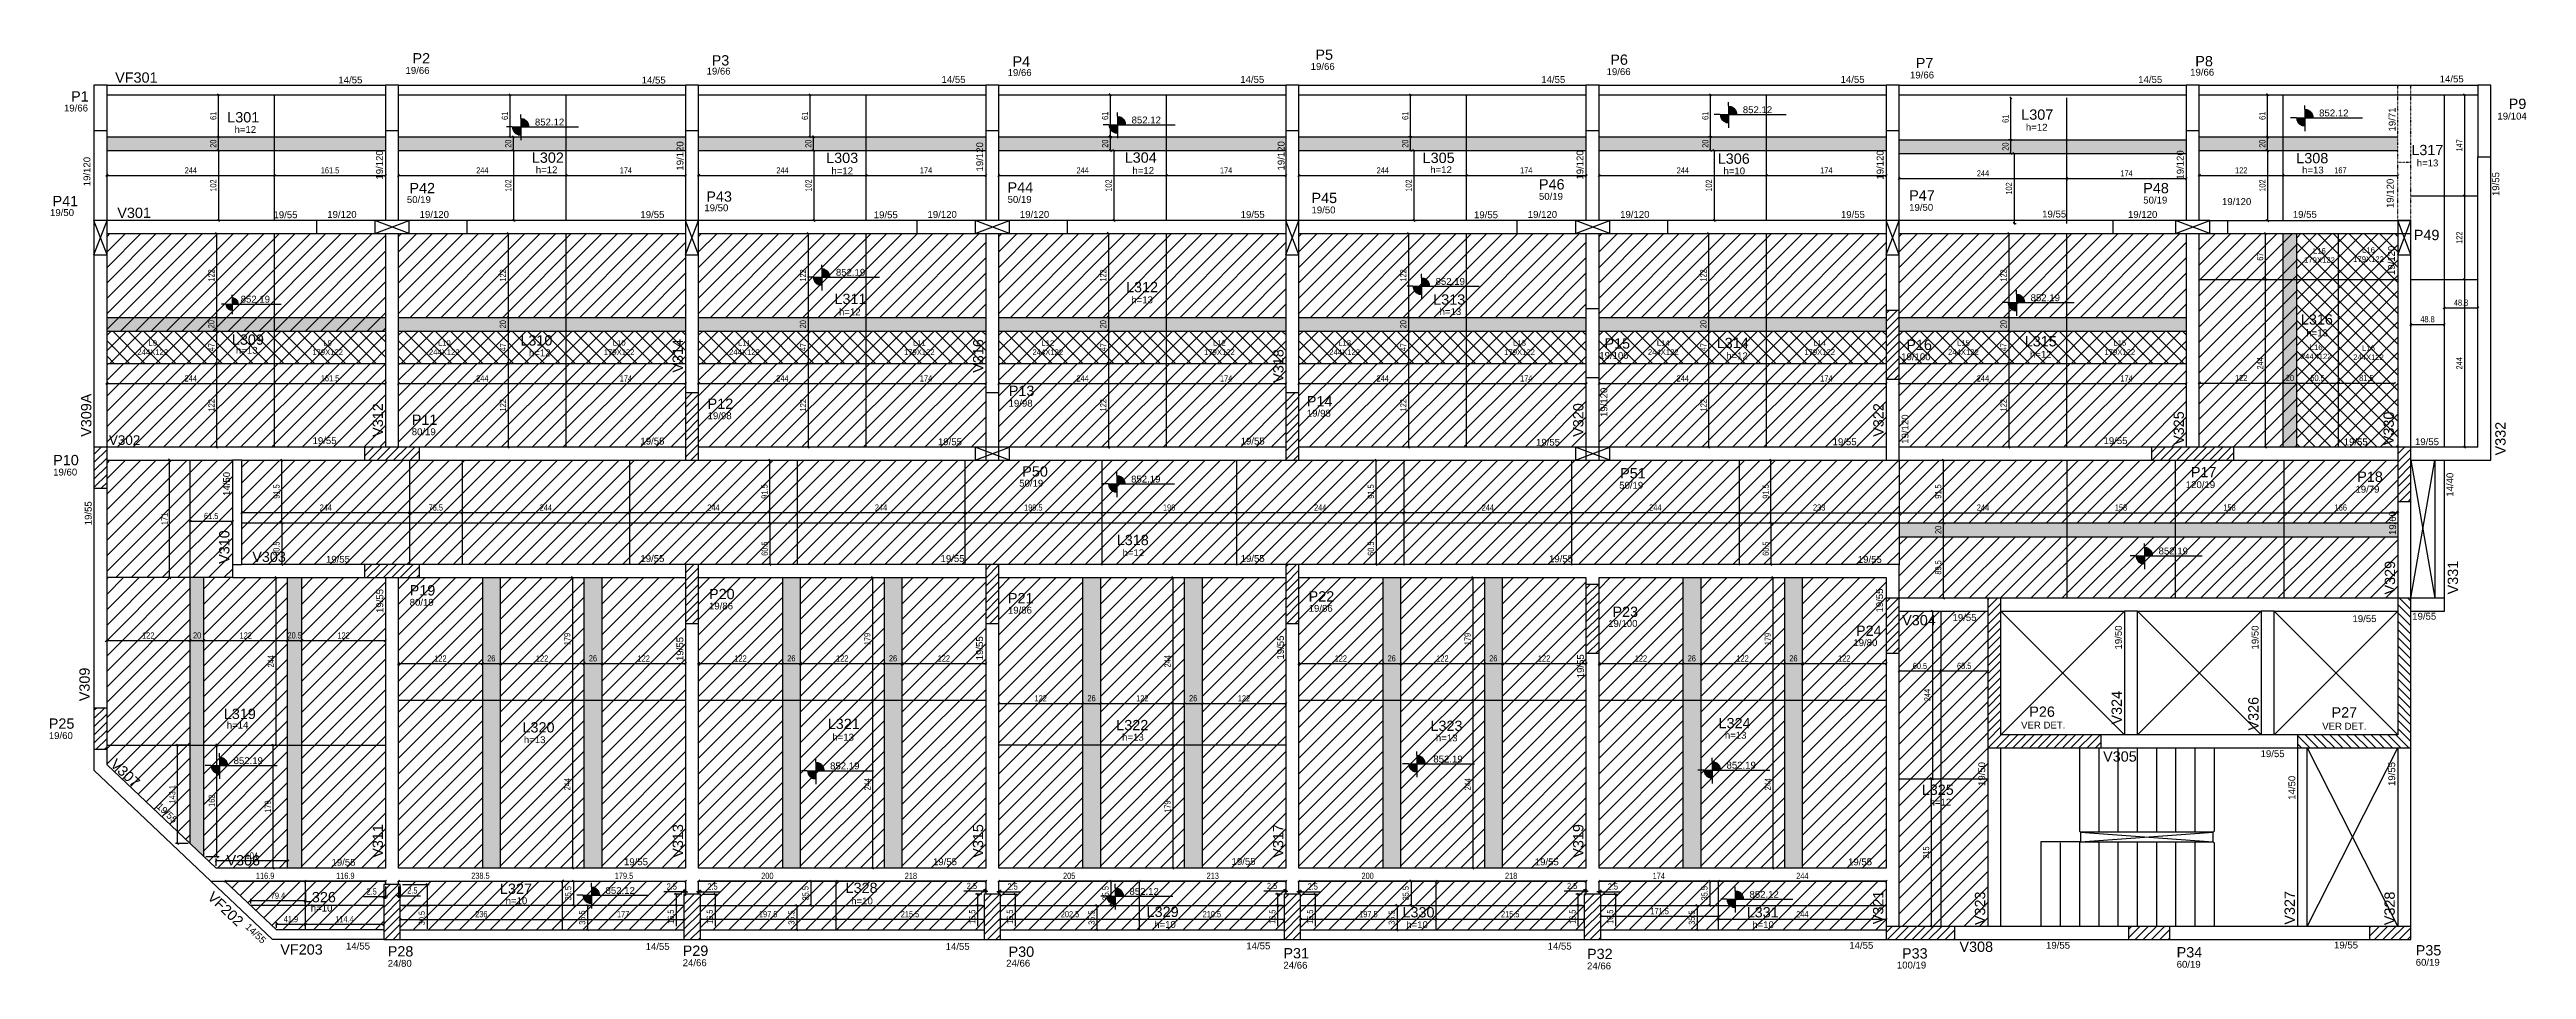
# Model space of a CAD drawing. Header units: millimetres. Extents: x 2659 to 6265, y 1520 to 2860.
import ezdxf

# ---------------------------------------------------------------- set-up
doc = ezdxf.new("R2010")
doc.units = ezdxf.units.MM
doc.linetypes.add('ESTILO_TQS_0001', pattern=[1, 0.7, -0.3])
doc.linetypes.add('ESTILO_TQS_0004', pattern=[2, 0.5, -0.4, 0.1, -0.4, 0.1, -0.5])
for name, color, linetype in [('1', 1, 'Continuous'), ('3', 3, 'Continuous'), ('4', 4, 'Continuous'), ('7', 7, 'Continuous'), ('9', 9, 'Continuous'), ('AUX00', 7, 'Continuous'), ('Painéis', 200, 'Continuous')]:
    doc.layers.add(name, color=color, linetype=linetype)
doc.layers.add('Hachura', color=251, linetype='Continuous', lineweight=9)
doc.layers.add('REAPROVEITAMENTO', color=251, linetype='Continuous', lineweight=9)
doc.styles.add('COTA TECNICA-50', font='techl___.ttf', dxfattribs={"height": 9})
doc.styles.get("Standard").update_dxf_attribs({"font": 'arial.ttf'})
doc.dimstyles.new('COTA PAINEL-50', dxfattribs={"dimtxt": 9, "dimasz": 3, "dimexe": 3, "dimexo": 3, "dimgap": 3, "dimtad": 1, "dimdec": 1, "dimzin": 12, "dimdsep": 46, "dimtxsty": 'COTA TECNICA-50', "dimblk1": 'OBLIQUE', "dimblk2": 'OBLIQUE', "dimsah": 1, "dimcen": 0.9, "dimclrd": 4, "dimclre": 4, "dimclrt": 240, "dimadec": 1, "dimazin": 3, "dimtfac": 1, "dimtdec": 1, "dimtmove": 0, "dimatfit": 3, "dimfxl": 1, "dimtolj": 1, "dimtzin": 12, "dimarcsym": 0})

msp = doc.modelspace()

# ---------------------------------------------------------------- texts
at = {"layer": '3', "linetype": 'Continuous'}
for s, p in [('14/55', (3079.45, 2810.66)), ('19/66', (3177.26, 2824.5)), ('14/55', (3521.13, 2810.5)), ('19/66', (3615.63, 2823.49)), ('14/55', (3957.68, 2811.39)), ('19/66', (4053.91, 2821.45)), ('14/55', (4392.68, 2811.37)), ('19/66', (4495.23, 2830.32)), ('14/55', (4830.94, 2811.27)), ('19/66', (4926.09, 2822.71)), ('14/55', (5266.79, 2811.43)), ('19/66', (5367.88, 2817.85)), ('14/55', (5700.16, 2811.31)), ('19/66', (5775.78, 2821.97)), ('14/55', (6139.09, 2812.1)), ('19/66', (2679.95, 2769.74)), ('852.12', (5124.43, 2767.31)), ('h=12', (2928.24, 2738.59)), ('852.12', (3365.64, 2749.37)), ('852.12', (4234.45, 2752.34)), ('h=12', (5536.61, 2741.74)), ('852.12', (5963.6, 2762.57)), ('19/104', (6223.15, 2757.97)), ('h=12', (3366.92, 2679.8)), ('h=12', (3797.41, 2678.32)), ('h=12', (4235.69, 2678.74)), ('h=12', (4669.31, 2679.94)), ('h=10', (5096.25, 2678.16)), ('h=13', (5938.73, 2679.5)), ('h=13', (6105.67, 2689.78)), ('50/19', (3179.21, 2636.41)), ('19/50', (3612.33, 2624.46)), ('50/19', (4053.89, 2636.65)), ('50/19', (4827.57, 2641.1)), ('19/50', (5366.65, 2625.1)), ('50/19', (5707.5, 2635.64)), ('19/120', (5822.09, 2633.53)), ('19/50', (2659.62, 2617.53)), ('19/55', (2985.02, 2614.35)), ('19/120', (3063.28, 2614.83)), ('19/120', (3197.78, 2614.83)), ('19/55', (3519.26, 2614.69)), ('19/55', (3859.02, 2614.35)), ('19/120', (3937.28, 2614.83)), ('19/120', (4071.78, 2614.83)), ('19/55', (4393.26, 2614.69)), ('19/50', (4496.41, 2621.34)), ('19/55', (4733.02, 2614.35)), ('19/120', (4811.28, 2614.83)), ('19/120', (4945.78, 2614.83)), ('19/55', (5267.26, 2614.69)), ('19/55', (5560.36, 2615.36)), ('19/120', (5685.28, 2614.83)), ('19/55', (5925.29, 2614.91)), ('852.19', (3803.89, 2530.53)), ('852.19', (4677.06, 2517.28)), ('852.19', (2937.17, 2491.32)), ('h=13', (4234.05, 2490.44)), ('852.19', (5543.49, 2493.48)), ('h=12', (3808.4, 2472.89)), ('h=13', (4682.98, 2473.28)), ('h=13', (5944.95, 2442.25)), ('h=13', (2930.32, 2416.92)), ('h=12', (3356.95, 2413.21)), ('19/100', (4915.39, 2409.39)), ('h=12', (5100.19, 2408.86)), ('19/100', (5355.08, 2407.49)), ('h=12', (5542.54, 2411.04)), ('19/98', (4055.34, 2339.81)), ('80/19', (3186.3, 2298.32)), ('19/98', (3617.12, 2321.6)), ('19/98', (4489.58, 2325.3)), ('19/55', (3041.9, 2285.42)), ('19/55', (3519.26, 2284.69)), ('19/55', (3952.51, 2283.75)), ('19/55', (4393.26, 2284.69)), ('19/55', (4823.3, 2282.98)), ('19/55', (5255.19, 2283.75)), ('19/55', (5649.62, 2285.37)), ('19/55', (5999.34, 2283.57)), ('19/55', (6103.15, 2283.83)), ('19/60', (2664.22, 2239.56)), ('852.19', (4233.69, 2229.35)), ('50/19', (4070.85, 2223.38)), ('50/19', (4944.46, 2220.38)), ('120/19', (5769.43, 2221.24)), ('19/79', (6016.47, 2214.6)), ('h=12', (4221.26, 2122.14)), ('852.19', (5729.81, 2124.71)), ('19/55', (3061.4, 2112.59)), ('19/55', (3519.26, 2113.69)), ('19/55', (3956.26, 2113.69)), ('19/55', (4393.26, 2113.69)), ('19/55', (4842.23, 2113.29)), ('19/55', (5291.9, 2112.41)), ('80/19', (3183.3, 2049.89)), ('19/86', (3619.12, 2044.52)), ('19/86', (4054.39, 2038.47)), ('19/86', (4492.25, 2041.07)), ('19/100', (4928.31, 2019.1)), ('19/55', (5429.78, 2027.77)), ('19/55', (6012.17, 2026.1)), ('19/55', (6099.14, 2029.61)), ('19/80', (5285.38, 1991.12)), ('h=14', (2917, 1871.12)), ('VER DET.', (5529.63, 1871.11)), ('VER DET.', (5968.11, 1869.55)), ('19/60', (2657.84, 1855.78)), ('h=13', (3349.58, 1849.82)), ('h=13', (3798.7, 1853.44)), ('h=13', (4220.65, 1853.44)), ('h=13', (4677.55, 1852.42)), ('h=13', (5098.26, 1856.33)), ('19/55', (5878.34, 1829.45)), ('852.19', (2926.87, 1819.32)), ('852.19', (3795.44, 1811.71)), ('852.19', (4673.79, 1821.61)), ('852.19', (5100.69, 1812.71)), ('h=12', (5396.43, 1758.92)), ('19/55', (3069.47, 1671.31)), ('19/55', (3495.34, 1672.04)), ('19/55', (3945.23, 1672.04)), ('19/55', (4380, 1672.51)), ('19/55', (4821.54, 1671.92)), ('19/55', (5277.65, 1671.92)), ('h=10', (3323.04, 1615.3)), ('852.12', (3468.49, 1630.25)), ('h=10', (3826.24, 1614.99)), ('852.12', (4231.32, 1628.88)), ('852.12', (5134.11, 1624.61)), ('h=10', (3039.29, 1604.59)), ('h=10', (4267.35, 1580.74)), ('h=10', (4634.36, 1580.44)), ('h=10', (5138.21, 1580.41)), ('14/55', (3090.58, 1549.28)), ('14/55', (3526.81, 1548.65)), ('14/55', (3963.67, 1548.65)), ('14/55', (4401.47, 1549.59)), ('14/55', (4840.2, 1549.12)), ('14/55', (5279.47, 1550.36)), ('19/55', (5565.94, 1550.41)), ('19/55', (5985.29, 1550.79)), ('24/80', (3151.34, 1524.12)), ('24/66', (3580.78, 1525)), ('24/66', (4051.82, 1524.28)), ('24/66', (4455.48, 1521.4)), ('24/66', (4897.6, 1520.34)), ('100/19', (5348.73, 1521.54)), ('60/19', (5756.11, 1522.72)), ('60/19', (6104.2, 1525.62))]:
    msp.add_text(s, height=10, dxfattribs=at).set_placement(p)
for s, rotation, p in [('19/71', 90, (6074.87, 2740.63)), ('19/120', 90, (3144.32, 2670.53)), ('19/120', 90, (3581.91, 2683.58)), ('19/120', 90, (4018.32, 2682.4)), ('19/120', 90, (4457.17, 2683.84)), ('19/120', 90, (4892.32, 2670.53)), ('19/120', 90, (5329.32, 2670.53)), ('19/120', 90, (5766.32, 2670.53)), ('19/120', 90, (2718.37, 2660.86)), ('19/120', 90, (6072.01, 2629.1)), ('19/55', 90, (6225.85, 2646.54)), ('19/120', 90, (6073.89, 2531.49)), ('19/120', 90, (4927.14, 2324.77)), ('19/120', 90, (5365.62, 2285.82)), ('14/50', 90, (2921.66, 2209.84)), ('14/40', 90, (6158.99, 2208.69)), ('19/55', 90, (2720.27, 2167.15)), ('19/60', 90, (6075.53, 2152.88)), ('19/55', 90, (3144.84, 2039.34)), ('19/55', 90, (5328.64, 2040.05)), ('19/50', 90, (5676.32, 1986.24)), ('19/50', 90, (5875.32, 1986.24)), ('19/55', 90, (3581.78, 1969.43)), ('19/55', 90, (4018.12, 1970.45)), ('19/55', 90, (4456.22, 1971.56)), ('19/55', 90, (4893.2, 1944.28)), ('19/50', 90, (5477.32, 1787.37)), ('19/55', 90, (6074.32, 1787.37)), ('14/50', 90, (5928.86, 1767.32)), ('19/55', 316.572, (2813.89, 1756.56)), ('14/55', 316.572, (2943.09, 1581))]:
    msp.add_text(s, height=10, rotation=rotation, dxfattribs=at).set_placement(p)
at = {"layer": '4', "linetype": 'Continuous'}
for s, height, p in [('P2', 15, (3187.4, 2839.73)), ('P3', 15, (3623.01, 2836.7)), ('P4', 15, (4061.11, 2835.1)), ('P5', 15, (4502.1, 2844.97)), ('P6', 15, (4931.5, 2837.71)), ('P8', 15, (5783.29, 2835.54)), ('VF301', 15, (2754.47, 2811.69)), ('P7', 15, (5376.25, 2832.85)), ('P1', 15, (2690.27, 2784.23)), ('P9', 15, (6239.61, 2773.4)), ('L301', 15, (2917.63, 2753.82)), ('L307', 15, (5529.84, 2757.7)), ('L302', 15, (3361.18, 2695.03)), ('L303', 15, (3789.69, 2694.72)), ('L304', 15, (4224.42, 2695.15)), ('L305', 15, (4658.22, 2694.72)), ('L306', 15, (5087.92, 2693.59)), ('L308', 15, (5930.31, 2694.34)), ('L317', 15, (6097.82, 2706.17)), ('P46', 15, (4827.57, 2656.1)), ('P41', 15, (2663.35, 2631.79)), ('P42', 15, (3182.95, 2650.66)), ('P43', 15, (3615.24, 2638.37)), ('P44', 15, (4053.89, 2651.65)), ('P45', 15, (4496.41, 2636.34)), ('P47', 15, (5366.65, 2640.1)), ('P48', 15, (5707.5, 2650.64)), ('V301', 15, (2757.57, 2614.69)), ('P49', 15, (6101.44, 2582.41)), ('L311', 15, (3801.84, 2489.24)), ('L312', 15, (4226.36, 2506.48)), ('L313', 15, (4673.65, 2488.42)), ('L316', 15, (5937.01, 2459.41)), ('L309', 15, (2924.42, 2429.99)), ('L310', 15, (3344.48, 2428.9)), ('P15', 15, (4923.02, 2424.39)), ('L314', 15, (5086.39, 2425.11)), ('P16', 15, (5362.51, 2422.38)), ('L315', 15, (5534.9, 2427.59)), ('P12', 15, (3617.12, 2336.6)), ('P13', 15, (4055.65, 2355.44)), ('P14', 15, (4489.58, 2340.3)), ('P11', 15, (3186.3, 2313.32)), ('V302', 14, (2745.37, 2284.16)), ('P10', 15, (2664.22, 2254.56)), ('P50', 15, (4075.26, 2237.95)), ('P51', 15, (4945.79, 2235.38)), ('P17', 15, (5776.84, 2237.06)), ('P18', 15, (6019.08, 2230.35)), ('V303', 15, (2954.07, 2113.69)), ('L318', 15, (4212.86, 2138.2)), ('P19', 15, (3183.3, 2064.89)), ('P20', 15, (3619.12, 2059.52)), ('P21', 15, (4054.39, 2053.47)), ('P22', 15, (4492.25, 2056.07)), ('P23', 15, (4934.64, 2033.63)), ('P24', 15, (5289.23, 2006.01)), ('V304', 15, (5356.44, 2021.4)), ('P25', 15, (2657.84, 1870.78)), ('L319', 15, (2912.69, 1884.98)), ('L320', 15, (3347.53, 1865.32)), ('L321', 15, (3792.02, 1870.44)), ('L322', 15, (4212.14, 1868.62)), ('L323', 15, (4669.63, 1867.59)), ('L324', 15, (5089.12, 1871.5)), ('P26', 15, (5541.53, 1888.15)), ('P27', 15, (5981.64, 1887.14)), ('V305', 15, (5649.06, 1822.89)), ('L325', 15, (5384.99, 1774.49)), ('V306', 15, (2916.53, 1671.69)), ('L326', 15, (3029.21, 1618.06)), ('L327', 15, (3314.73, 1630.28)), ('L328', 15, (3817.99, 1631.63)), ('L329', 15, (4256.3, 1596.72)), ('L330', 15, (4628.88, 1595.98)), ('L331', 15, (5130.11, 1596.04)), ('VF203', 15, (2994.97, 1541.85)), ('P28', 15, (3151.34, 1539.12)), ('P29', 15, (3580.78, 1540)), ('P30', 15, (4055.3, 1538.58)), ('P31', 15, (4455.48, 1536.4)), ('P33', 15, (5356.21, 1536.15)), ('V308', 15, (5439.88, 1545.78)), ('P34', 15, (5756.11, 1537.72)), ('P35', 15, (6104.2, 1540.62)), ('P32', 15, (4897.6, 1535.34))]:
    msp.add_text(s, height=height, dxfattribs=at).set_placement(p)
for s, rotation, p in [('V314', 90, (3581.04, 2389.4)), ('V316', 90, (4018.6, 2389.22)), ('V318', 90, (4455.62, 2374.66)), ('V309A', 90, (2719.82, 2295.94)), ('V312', 90, (3144.32, 2295.94)), ('V320', 90, (4892.32, 2295.94)), ('V322', 90, (5329.32, 2295.94)), ('V325', 90, (5766.67, 2284.2)), ('V330', 90, (6072.34, 2283.78)), ('V332', 90, (6235.03, 2268.84)), ('V310', 90, (2920.82, 2110.9)), ('V329', 90, (6074.16, 2066.31)), ('V331', 90, (6165.83, 2066.45)), ('V309', 90, (2717.39, 1910.85)), ('V324', 90, (5676.32, 1876.94)), ('V326', 90, (5875.32, 1868.22)), ('V307', 316.572, (2746.27, 1817.55)), ('V311', 90, (3144.32, 1682.94)), ('V313', 90, (3581.32, 1682.94)), ('V315', 90, (4018.32, 1682.94)), ('V317', 90, (4455.32, 1682.94)), ('V319', 90, (4892.32, 1682.94)), ('VF202', 316.573, (2887.69, 1624.2)), ('V321', 90, (5328.96, 1586.08)), ('V323', 90, (5477.32, 1584.79)), ('V327', 90, (5928.2, 1585.45)), ('V328', 90, (6073.71, 1584.7))]:
    msp.add_text(s, height=15, rotation=rotation, dxfattribs=at).set_placement(p)
at = {"layer": 'AUX00', "char_height": 8, "attachment_point": 1}
for s, width, heights, insert in [('\\pxqc;L16^J179X122', 123.1041, [0], (5902.48, 2570.86)), ('\\pxqc;L16^J179X122', 123.1041, [0], (5973.96, 2572.09)), ('\\pxqc;L9^J244X122', 123.1041, [0], (2747.61, 2436.65)), ('\\pxqc;L9^J179X122', 123.1041, [0], (3002.29, 2436.65)), ('\\pxqc;L10^J244X122', 123.1041, [0], (3172.11, 2436.65)), ('\\pxqc;L10^J179X122', 123.1041, [0], (3426.79, 2436.65)), ('\\pxqc;L11^J244X122', 123.1041, [0], (3609.11, 2436.65)), ('\\pxqc;L11^J179X122', 123.1041, [0], (3863.79, 2436.65)), ('\\pxqc;L12^J244X122', 132.7209, [23.32], (4046.11, 2436.65)), ('\\pxqc;L12^J179X122', 123.1041, [0], (4300.79, 2436.65)), ('\\pxqc;L13^J244X122', 123.1041, [0], (4483.11, 2436.65)), ('\\pxqc;L13^J179X122', 123.1041, [0], (4737.79, 2436.65)), ('\\pxqc;L14^J244X122', 123.1041, [0], (4947.04, 2436.65)), ('\\pxqc;L14^J179X122', 123.1041, [0], (5174.79, 2436.65)), ('\\pxqc;L15^J244X122', 123.1041, [0], (5384.04, 2436.65)), ('\\pxqc;L15^J179X122', 123.1041, [0], (5611.79, 2436.65)), ('\\pxqc;L16^J244X122', 123.1041, [0], (5897.72, 2430.39)), ('\\pxqc;L16^J244X122', 123.1041, [0], (5973.96, 2429.16))]:
    msp.add_mtext_dynamic_manual_height_columns(s, width=width, gutter_width=12.5, heights=heights, dxfattribs=dict(at, insert=insert))

# ---------------------------------------------------------------- blocks, each defined once
blk = doc.blocks.new('_Oblique')
at = {"color": 0, "linetype": 'ByBlock', "lineweight": -2}
blk.add_line((-0.5, -0.5), (0.5, 0.5), dxfattribs=at)
blk = doc.blocks.new('*D195')
at = {"layer": 'Defpoints', "color": 0, "transparency": 16777216}
for p in [(5412.6, 1954.6), (5412.6, 1950.5), (5481.1, 1955.5)]:
    blk.add_point(p, dxfattribs=at)
at = {"layer": 'Painéis', "color": 4, "lineweight": -2, "transparency": 16777216}
for p, q in [((5412.6, 1953.5), (5412.6, 1957.6)), ((5481.1, 1954.6), (5412.6, 1954.6)), ((5481.1, 1952.5), (5481.1, 1951.6))]:
    blk.add_line(p, q, dxfattribs=at)
at = {"layer": 'Painéis', "color": 4, "lineweight": -2, "transparency": 16777216, "xscale": 3, "yscale": 3, "zscale": 3, "rotation": 180}
blk.add_blockref('_Oblique', (5412.6, 1954.6), dxfattribs=at)
at = {"layer": 'Painéis', "color": 4, "lineweight": -2, "transparency": 16777216, "xscale": 3, "yscale": 3, "zscale": 3}
blk.add_blockref('_Oblique', (5481.1, 1954.6), dxfattribs=at)
at = {"layer": 'Painéis', "color": 240, "transparency": 16777216, "insert": (5446.8, 1962.3), "char_height": 9, "attachment_point": 5, "style": 'COTA TECNICA-50'}
blk.add_mtext('\\A1;68.5', dxfattribs=at)
blk = doc.blocks.new('*D59')
at = {"layer": 'Defpoints', "color": 0, "transparency": 16777216}
for p in [(5352.1, 1954.6), (5352.1, 1954.6), (5412.6, 1954.6)]:
    blk.add_point(p, dxfattribs=at)
at = {"layer": 'Painéis', "color": 4, "lineweight": -2, "transparency": 16777216}
blk.add_line((5412.6, 1954.6), (5352.1, 1954.6), dxfattribs=at)
at = {"layer": 'Painéis', "color": 4, "lineweight": -2, "transparency": 16777216, "xscale": 3, "yscale": 3, "zscale": 3, "rotation": 180}
blk.add_blockref('_Oblique', (5352.1, 1954.6), dxfattribs=at)
at = {"layer": 'Painéis', "color": 4, "lineweight": -2, "transparency": 16777216, "xscale": 3, "yscale": 3, "zscale": 3}
blk.add_blockref('_Oblique', (5412.6, 1954.6), dxfattribs=at)
at = {"layer": 'Painéis', "color": 240, "transparency": 16777216, "insert": (5382.3, 1962.2), "char_height": 9, "attachment_point": 5, "style": 'COTA TECNICA-50'}
blk.add_mtext('\\A1;60.5', dxfattribs=at)
blk = doc.blocks.new('*D196')
at = {"layer": 'Defpoints', "color": 0, "transparency": 16777216}
for p in [(5400.6, 2041.9), (5400.6, 1797.9), (5400.6, 1797.9)]:
    blk.add_point(p, dxfattribs=at)
at = {"layer": 'Painéis', "color": 4, "lineweight": -2, "transparency": 16777216}
blk.add_line((5400.6, 2041.9), (5400.6, 1797.9), dxfattribs=at)
at = {"layer": 'Painéis', "color": 4, "lineweight": -2, "transparency": 16777216, "xscale": 3, "yscale": 3, "zscale": 3}
for p, rotation in [((5400.6, 2041.9), 90), ((5400.6, 1797.9), 270)]:
    blk.add_blockref('_Oblique', p, dxfattribs=dict(at, rotation=rotation))
at = {"layer": 'Painéis', "color": 240, "transparency": 16777216, "insert": (5393, 1919.9), "char_height": 9, "attachment_point": 5, "rotation": 90, "style": 'COTA TECNICA-50'}
blk.add_mtext('\\A1;244', dxfattribs=at)
blk = doc.blocks.new('*D115')
at = {"layer": 'Defpoints', "color": 0, "transparency": 16777216}
for p in [(5400.6, 1797.9), (5398.9, 1582.9), (5398.9, 1582.9)]:
    blk.add_point(p, dxfattribs=at)
at = {"layer": 'Painéis', "color": 4, "lineweight": -2, "transparency": 16777216}
for p, q in [((5397.6, 1797.9), (5395.9, 1797.9)), ((5398.9, 1797.9), (5398.9, 1582.9))]:
    blk.add_line(p, q, dxfattribs=at)
at = {"layer": 'Painéis', "color": 4, "lineweight": -2, "transparency": 16777216, "xscale": 3, "yscale": 3, "zscale": 3}
for p, rotation in [((5398.9, 1797.9), 90), ((5398.9, 1582.9), 270)]:
    blk.add_blockref('_Oblique', p, dxfattribs=dict(at, rotation=rotation))
at = {"layer": 'Painéis', "color": 240, "transparency": 16777216, "insert": (5391.3, 1690.4), "char_height": 9, "attachment_point": 5, "rotation": 90, "style": 'COTA TECNICA-50'}
blk.add_mtext('\\A1;215', dxfattribs=at)
blk = doc.blocks.new('*D116')
at = {"layer": 'Defpoints', "color": 0, "transparency": 16777216}
for p in [(5165.4, 2261.9), (5165.4, 2261.9), (5165.4, 2170.4)]:
    blk.add_point(p, dxfattribs=at)
at = {"layer": 'Painéis', "color": 4, "lineweight": -2, "transparency": 16777216}
blk.add_line((5165.4, 2170.4), (5165.4, 2261.9), dxfattribs=at)
at = {"layer": 'Painéis', "color": 4, "lineweight": -2, "transparency": 16777216, "xscale": 3, "yscale": 3, "zscale": 3}
for p, rotation in [((5165.4, 2261.9), 90), ((5165.4, 2170.4), 270)]:
    blk.add_blockref('_Oblique', p, dxfattribs=dict(at, rotation=rotation))
at = {"layer": 'Painéis', "color": 240, "transparency": 16777216, "insert": (5157.8, 2216.2), "char_height": 9, "attachment_point": 5, "rotation": 90, "style": 'COTA TECNICA-50'}
blk.add_mtext('\\A1;91.5', dxfattribs=at)
blk = doc.blocks.new('*D117')
at = {"layer": 'Defpoints', "color": 0, "transparency": 16777216}
for p in [(4875.1, 2185.3), (4875.1, 2185.3), (5119.1, 2185.3)]:
    blk.add_point(p, dxfattribs=at)
at = {"layer": 'Painéis', "color": 4, "lineweight": -2, "transparency": 16777216}
blk.add_line((5119.1, 2185.3), (4875.1, 2185.3), dxfattribs=at)
at = {"layer": 'Painéis', "color": 4, "lineweight": -2, "transparency": 16777216, "xscale": 3, "yscale": 3, "zscale": 3, "rotation": 180}
blk.add_blockref('_Oblique', (4875.1, 2185.3), dxfattribs=at)
at = {"layer": 'Painéis', "color": 4, "lineweight": -2, "transparency": 16777216, "xscale": 3, "yscale": 3, "zscale": 3}
blk.add_blockref('_Oblique', (5119.1, 2185.3), dxfattribs=at)
at = {"layer": 'Painéis', "color": 240, "transparency": 16777216, "insert": (4997.1, 2192.9), "char_height": 9, "attachment_point": 5, "style": 'COTA TECNICA-50'}
blk.add_mtext('\\A1;244', dxfattribs=at)
blk = doc.blocks.new('*D118')
at = {"layer": 'Defpoints', "color": 0, "transparency": 16777216}
for p in [(4631.1, 2185.3), (4631.1, 2185.3), (4875.1, 2185.3)]:
    blk.add_point(p, dxfattribs=at)
at = {"layer": 'Painéis', "color": 4, "lineweight": -2, "transparency": 16777216}
blk.add_line((4875.1, 2185.3), (4631.1, 2185.3), dxfattribs=at)
at = {"layer": 'Painéis', "color": 4, "lineweight": -2, "transparency": 16777216, "xscale": 3, "yscale": 3, "zscale": 3, "rotation": 180}
blk.add_blockref('_Oblique', (4631.1, 2185.3), dxfattribs=at)
at = {"layer": 'Painéis', "color": 4, "lineweight": -2, "transparency": 16777216, "xscale": 3, "yscale": 3, "zscale": 3}
blk.add_blockref('_Oblique', (4875.1, 2185.3), dxfattribs=at)
at = {"layer": 'Painéis', "color": 240, "transparency": 16777216, "insert": (4753.1, 2192.9), "char_height": 9, "attachment_point": 5, "style": 'COTA TECNICA-50'}
blk.add_mtext('\\A1;244', dxfattribs=at)
blk = doc.blocks.new('*D119')
at = {"layer": 'Defpoints', "color": 0, "transparency": 16777216}
for p in [(5119.1, 2185.3), (5352.1, 2185.3), (5352.1, 2185.3)]:
    blk.add_point(p, dxfattribs=at)
at = {"layer": 'Painéis', "color": 4, "lineweight": -2, "transparency": 16777216}
blk.add_line((5119.1, 2185.3), (5352.1, 2185.3), dxfattribs=at)
at = {"layer": 'Painéis', "color": 4, "lineweight": -2, "transparency": 16777216, "xscale": 3, "yscale": 3, "zscale": 3, "rotation": 180}
blk.add_blockref('_Oblique', (5119.1, 2185.3), dxfattribs=at)
at = {"layer": 'Painéis', "color": 4, "lineweight": -2, "transparency": 16777216, "xscale": 3, "yscale": 3, "zscale": 3}
blk.add_blockref('_Oblique', (5352.1, 2185.3), dxfattribs=at)
at = {"layer": 'Painéis', "color": 240, "transparency": 16777216, "insert": (5235.6, 2193), "char_height": 9, "attachment_point": 5, "style": 'COTA TECNICA-50'}
blk.add_mtext('\\A1;233', dxfattribs=at)
blk = doc.blocks.new('*D120')
at = {"layer": 'Defpoints', "color": 0, "transparency": 16777216}
for p in [(5165.4, 2170.4), (5165.4, 2109.9), (5165.4, 2109.9)]:
    blk.add_point(p, dxfattribs=at)
at = {"layer": 'Painéis', "color": 4, "lineweight": -2, "transparency": 16777216}
blk.add_line((5165.4, 2170.4), (5165.4, 2109.9), dxfattribs=at)
at = {"layer": 'Painéis', "color": 4, "lineweight": -2, "transparency": 16777216, "xscale": 3, "yscale": 3, "zscale": 3}
for p, rotation in [((5165.4, 2170.4), 90), ((5165.4, 2109.9), 270)]:
    blk.add_blockref('_Oblique', p, dxfattribs=dict(at, rotation=rotation))
at = {"layer": 'Painéis', "color": 240, "transparency": 16777216, "insert": (5157.8, 2133), "char_height": 9, "attachment_point": 5, "rotation": 90, "style": 'COTA TECNICA-50'}
blk.add_mtext('\\A1;60.5', dxfattribs=at)
blk = doc.blocks.new('*D121')
at = {"layer": 'Defpoints', "color": 0, "transparency": 16777216}
for p in [(4387.1, 2185.3), (4387.1, 2185.3), (4631.1, 2185.3)]:
    blk.add_point(p, dxfattribs=at)
at = {"layer": 'Painéis', "color": 4, "lineweight": -2, "transparency": 16777216}
blk.add_line((4631.1, 2185.3), (4387.1, 2185.3), dxfattribs=at)
at = {"layer": 'Painéis', "color": 4, "lineweight": -2, "transparency": 16777216, "xscale": 3, "yscale": 3, "zscale": 3, "rotation": 180}
blk.add_blockref('_Oblique', (4387.1, 2185.3), dxfattribs=at)
at = {"layer": 'Painéis', "color": 4, "lineweight": -2, "transparency": 16777216, "xscale": 3, "yscale": 3, "zscale": 3}
blk.add_blockref('_Oblique', (4631.1, 2185.3), dxfattribs=at)
at = {"layer": 'Painéis', "color": 240, "transparency": 16777216, "insert": (4509.1, 2192.9), "char_height": 9, "attachment_point": 5, "style": 'COTA TECNICA-50'}
blk.add_mtext('\\A1;244', dxfattribs=at)
blk = doc.blocks.new('*D122')
at = {"layer": 'Defpoints', "color": 0, "transparency": 16777216}
for p in [(4191.1, 2185.3), (4191.1, 2185.3), (4387.1, 2185.3)]:
    blk.add_point(p, dxfattribs=at)
at = {"layer": 'Painéis', "color": 4, "lineweight": -2, "transparency": 16777216}
blk.add_line((4387.1, 2185.3), (4191.1, 2185.3), dxfattribs=at)
at = {"layer": 'Painéis', "color": 4, "lineweight": -2, "transparency": 16777216, "xscale": 3, "yscale": 3, "zscale": 3, "rotation": 180}
blk.add_blockref('_Oblique', (4191.1, 2185.3), dxfattribs=at)
at = {"layer": 'Painéis', "color": 4, "lineweight": -2, "transparency": 16777216, "xscale": 3, "yscale": 3, "zscale": 3}
blk.add_blockref('_Oblique', (4387.1, 2185.3), dxfattribs=at)
at = {"layer": 'Painéis', "color": 240, "transparency": 16777216, "insert": (4289.1, 2192.9), "char_height": 9, "attachment_point": 5, "style": 'COTA TECNICA-50'}
blk.add_mtext('\\A1;196', dxfattribs=at)
blk = doc.blocks.new('*D208')
at = {"color": 4, "lineweight": -2, "transparency": 16777216}
for p, q in [((3991.6, 2187.7), (3991.6, 2188.3)), ((4191.1, 2185.3), (3991.6, 2185.3))]:
    blk.add_line(p, q, dxfattribs=at)
at = {"layer": 'Defpoints', "color": 0, "transparency": 16777216}
for p in [(3991.6, 2185.3), (3991.6, 2184.7), (4191.1, 2185.3)]:
    blk.add_point(p, dxfattribs=at)
at = {"color": 4, "lineweight": -2, "transparency": 16777216, "xscale": 3, "yscale": 3, "zscale": 3, "rotation": 180}
blk.add_blockref('_Oblique', (3991.6, 2185.3), dxfattribs=at)
at = {"color": 4, "lineweight": -2, "transparency": 16777216, "xscale": 3, "yscale": 3, "zscale": 3}
blk.add_blockref('_Oblique', (4191.1, 2185.3), dxfattribs=at)
at = {"color": 240, "transparency": 16777216, "insert": (4091.3, 2192.9), "char_height": 9, "attachment_point": 5, "style": 'COTA TECNICA-50'}
blk.add_mtext('\\A1;199.5', dxfattribs=at)
blk = doc.blocks.new('*D209')
at = {"color": 4, "lineweight": -2, "transparency": 16777216}
blk.add_line((3991.6, 2185.3), (3747.6, 2185.3), dxfattribs=at)
at = {"layer": 'Defpoints', "color": 0, "transparency": 16777216}
for p in [(3747.6, 2185.3), (3747.6, 2185.3), (3991.6, 2185.3)]:
    blk.add_point(p, dxfattribs=at)
at = {"color": 4, "lineweight": -2, "transparency": 16777216, "xscale": 3, "yscale": 3, "zscale": 3, "rotation": 180}
blk.add_blockref('_Oblique', (3747.6, 2185.3), dxfattribs=at)
at = {"color": 4, "lineweight": -2, "transparency": 16777216, "xscale": 3, "yscale": 3, "zscale": 3}
blk.add_blockref('_Oblique', (3991.6, 2185.3), dxfattribs=at)
at = {"color": 240, "transparency": 16777216, "insert": (3869.6, 2192.9), "char_height": 9, "attachment_point": 5, "style": 'COTA TECNICA-50'}
blk.add_mtext('\\A1;244', dxfattribs=at)
blk = doc.blocks.new('*D123')
at = {"color": 4, "lineweight": -2, "transparency": 16777216}
blk.add_line((3747.6, 2185.3), (3503.6, 2185.3), dxfattribs=at)
at = {"layer": 'Defpoints', "color": 0, "transparency": 16777216}
for p in [(3503.6, 2185.3), (3503.6, 2185.3), (3747.6, 2185.3)]:
    blk.add_point(p, dxfattribs=at)
at = {"color": 4, "lineweight": -2, "transparency": 16777216, "xscale": 3, "yscale": 3, "zscale": 3, "rotation": 180}
blk.add_blockref('_Oblique', (3503.6, 2185.3), dxfattribs=at)
at = {"color": 4, "lineweight": -2, "transparency": 16777216, "xscale": 3, "yscale": 3, "zscale": 3}
blk.add_blockref('_Oblique', (3747.6, 2185.3), dxfattribs=at)
at = {"color": 240, "transparency": 16777216, "insert": (3625.6, 2192.9), "char_height": 9, "attachment_point": 5, "style": 'COTA TECNICA-50'}
blk.add_mtext('\\A1;244', dxfattribs=at)
blk = doc.blocks.new('*D124')
at = {"color": 4, "lineweight": -2, "transparency": 16777216}
blk.add_line((3503.6, 2185.3), (3259.6, 2185.3), dxfattribs=at)
at = {"layer": 'Defpoints', "color": 0, "transparency": 16777216}
for p in [(3259.6, 2185.3), (3259.6, 2185.3), (3503.6, 2185.3)]:
    blk.add_point(p, dxfattribs=at)
at = {"color": 4, "lineweight": -2, "transparency": 16777216, "xscale": 3, "yscale": 3, "zscale": 3, "rotation": 180}
blk.add_blockref('_Oblique', (3259.6, 2185.3), dxfattribs=at)
at = {"color": 4, "lineweight": -2, "transparency": 16777216, "xscale": 3, "yscale": 3, "zscale": 3}
blk.add_blockref('_Oblique', (3503.6, 2185.3), dxfattribs=at)
at = {"color": 240, "transparency": 16777216, "insert": (3381.6, 2192.9), "char_height": 9, "attachment_point": 5, "style": 'COTA TECNICA-50'}
blk.add_mtext('\\A1;244', dxfattribs=at)
blk = doc.blocks.new('*D210')
at = {"color": 4, "lineweight": -2, "transparency": 16777216}
for p, q in [((3259.6, 2185.3), (3183.1, 2185.3)), ((3183.1, 2182.9), (3183.1, 2182.3))]:
    blk.add_line(p, q, dxfattribs=at)
at = {"layer": 'Defpoints', "color": 0, "transparency": 16777216}
for p in [(3183.1, 2185.9), (3183.1, 2185.3), (3259.6, 2185.3)]:
    blk.add_point(p, dxfattribs=at)
at = {"color": 4, "lineweight": -2, "transparency": 16777216, "xscale": 3, "yscale": 3, "zscale": 3, "rotation": 180}
blk.add_blockref('_Oblique', (3183.1, 2185.3), dxfattribs=at)
at = {"color": 4, "lineweight": -2, "transparency": 16777216, "xscale": 3, "yscale": 3, "zscale": 3}
blk.add_blockref('_Oblique', (3259.6, 2185.3), dxfattribs=at)
at = {"color": 240, "transparency": 16777216, "insert": (3221.3, 2192.9), "char_height": 9, "attachment_point": 5, "style": 'COTA TECNICA-50'}
blk.add_mtext('\\A1;76.5', dxfattribs=at)
blk = doc.blocks.new('*D125')
at = {"layer": 'Defpoints', "color": 0, "transparency": 16777216}
for p in [(4590.5, 2261.9), (4590.5, 2261.9), (4590.5, 2170.4)]:
    blk.add_point(p, dxfattribs=at)
at = {"layer": 'Painéis', "color": 4, "lineweight": -2, "transparency": 16777216}
blk.add_line((4590.5, 2170.4), (4590.5, 2261.9), dxfattribs=at)
at = {"layer": 'Painéis', "color": 4, "lineweight": -2, "transparency": 16777216, "xscale": 3, "yscale": 3, "zscale": 3}
for p, rotation in [((4590.5, 2261.9), 90), ((4590.5, 2170.4), 270)]:
    blk.add_blockref('_Oblique', p, dxfattribs=dict(at, rotation=rotation))
at = {"layer": 'Painéis', "color": 240, "transparency": 16777216, "insert": (4582.9, 2216.2), "char_height": 9, "attachment_point": 5, "rotation": 90, "style": 'COTA TECNICA-50'}
blk.add_mtext('\\A1;91.5', dxfattribs=at)
blk = doc.blocks.new('*D126')
at = {"layer": 'Defpoints', "color": 0, "transparency": 16777216}
for p in [(4590.5, 2170.4), (4590.5, 2109.9), (4590.5, 2109.9)]:
    blk.add_point(p, dxfattribs=at)
at = {"layer": 'Painéis', "color": 4, "lineweight": -2, "transparency": 16777216}
blk.add_line((4590.5, 2170.4), (4590.5, 2109.9), dxfattribs=at)
at = {"layer": 'Painéis', "color": 4, "lineweight": -2, "transparency": 16777216, "xscale": 3, "yscale": 3, "zscale": 3}
for p, rotation in [((4590.5, 2170.4), 90), ((4590.5, 2109.9), 270)]:
    blk.add_blockref('_Oblique', p, dxfattribs=dict(at, rotation=rotation))
at = {"layer": 'Painéis', "color": 240, "transparency": 16777216, "insert": (4582.9, 2133), "char_height": 9, "attachment_point": 5, "rotation": 90, "style": 'COTA TECNICA-50'}
blk.add_mtext('\\A1;60.5', dxfattribs=at)
blk = doc.blocks.new('*D127')
at = {"layer": 'Defpoints', "color": 0, "transparency": 16777216}
for p in [(3707.8, 2261.9), (3707.8, 2261.9), (3707.8, 2170.4)]:
    blk.add_point(p, dxfattribs=at)
at = {"layer": 'Painéis', "color": 4, "lineweight": -2, "transparency": 16777216}
blk.add_line((3707.8, 2170.4), (3707.8, 2261.9), dxfattribs=at)
at = {"layer": 'Painéis', "color": 4, "lineweight": -2, "transparency": 16777216, "xscale": 3, "yscale": 3, "zscale": 3}
for p, rotation in [((3707.8, 2261.9), 90), ((3707.8, 2170.4), 270)]:
    blk.add_blockref('_Oblique', p, dxfattribs=dict(at, rotation=rotation))
at = {"layer": 'Painéis', "color": 240, "transparency": 16777216, "insert": (3700.1, 2216.2), "char_height": 9, "attachment_point": 5, "rotation": 90, "style": 'COTA TECNICA-50'}
blk.add_mtext('\\A1;91.5', dxfattribs=at)
blk = doc.blocks.new('*D128')
at = {"layer": 'Defpoints', "color": 0, "transparency": 16777216}
for p in [(3707.8, 2170.4), (3707.8, 2109.9), (3707.8, 2109.9)]:
    blk.add_point(p, dxfattribs=at)
at = {"layer": 'Painéis', "color": 4, "lineweight": -2, "transparency": 16777216}
blk.add_line((3707.8, 2170.4), (3707.8, 2109.9), dxfattribs=at)
at = {"layer": 'Painéis', "color": 4, "lineweight": -2, "transparency": 16777216, "xscale": 3, "yscale": 3, "zscale": 3}
for p, rotation in [((3707.8, 2170.4), 90), ((3707.8, 2109.9), 270)]:
    blk.add_blockref('_Oblique', p, dxfattribs=dict(at, rotation=rotation))
at = {"layer": 'Painéis', "color": 240, "transparency": 16777216, "insert": (3700.2, 2133), "char_height": 9, "attachment_point": 5, "rotation": 90, "style": 'COTA TECNICA-50'}
blk.add_mtext('\\A1;60.5', dxfattribs=at)
blk = doc.blocks.new('*D129')
at = {"color": 4, "lineweight": -2, "transparency": 16777216}
for p, q in [((2939.1, 2185.6), (2939.1, 2188.3)), ((3183.1, 2185.3), (2939.1, 2185.3)), ((3183.1, 2185.6), (3183.1, 2188.3))]:
    blk.add_line(p, q, dxfattribs=at)
at = {"layer": 'Defpoints', "color": 0, "transparency": 16777216}
for p in [(2939.1, 2185.3), (2939.1, 2182.6), (3183.1, 2182.6)]:
    blk.add_point(p, dxfattribs=at)
at = {"color": 4, "lineweight": -2, "transparency": 16777216, "xscale": 3, "yscale": 3, "zscale": 3, "rotation": 180}
blk.add_blockref('_Oblique', (2939.1, 2185.3), dxfattribs=at)
at = {"color": 4, "lineweight": -2, "transparency": 16777216, "xscale": 3, "yscale": 3, "zscale": 3}
blk.add_blockref('_Oblique', (3183.1, 2185.3), dxfattribs=at)
at = {"color": 240, "transparency": 16777216, "insert": (3061.1, 2192.9), "char_height": 9, "attachment_point": 5, "style": 'COTA TECNICA-50'}
blk.add_mtext('\\A1;244', dxfattribs=at)
blk = doc.blocks.new('*D130')
at = {"layer": 'Defpoints', "color": 0, "transparency": 16777216}
for p in [(2997, 2261.9), (2997, 2261.9), (2997, 2170.4)]:
    blk.add_point(p, dxfattribs=at)
at = {"layer": 'Painéis', "color": 4, "lineweight": -2, "transparency": 16777216}
blk.add_line((2997, 2170.4), (2997, 2261.9), dxfattribs=at)
at = {"layer": 'Painéis', "color": 4, "lineweight": -2, "transparency": 16777216, "xscale": 3, "yscale": 3, "zscale": 3}
for p, rotation in [((2997, 2261.9), 90), ((2997, 2170.4), 270)]:
    blk.add_blockref('_Oblique', p, dxfattribs=dict(at, rotation=rotation))
at = {"layer": 'Painéis', "color": 240, "transparency": 16777216, "insert": (2989.4, 2216.2), "char_height": 9, "attachment_point": 5, "rotation": 90, "style": 'COTA TECNICA-50'}
blk.add_mtext('\\A1;91.5', dxfattribs=at)
blk = doc.blocks.new('*D131')
at = {"layer": 'Defpoints', "color": 0, "transparency": 16777216}
for p in [(2997, 2170.4), (2997, 2109.9), (2997, 2109.9)]:
    blk.add_point(p, dxfattribs=at)
at = {"layer": 'Painéis', "color": 4, "lineweight": -2, "transparency": 16777216}
blk.add_line((2997, 2170.4), (2997, 2109.9), dxfattribs=at)
at = {"layer": 'Painéis', "color": 4, "lineweight": -2, "transparency": 16777216, "xscale": 3, "yscale": 3, "zscale": 3}
for p, rotation in [((2997, 2170.4), 90), ((2997, 2109.9), 270)]:
    blk.add_blockref('_Oblique', p, dxfattribs=dict(at, rotation=rotation))
at = {"layer": 'Painéis', "color": 240, "transparency": 16777216, "insert": (2989.4, 2133), "char_height": 9, "attachment_point": 5, "rotation": 90, "style": 'COTA TECNICA-50'}
blk.add_mtext('\\A1;60.5', dxfattribs=at)
blk = doc.blocks.new('*D211')
at = {"layer": 'Defpoints', "color": 0, "transparency": 16777216}
for p in [(5416.6, 2150.4), (5416.6, 2150.4), (5416.6, 2060.9)]:
    blk.add_point(p, dxfattribs=at)
at = {"layer": 'Painéis', "color": 4, "lineweight": -2, "transparency": 16777216}
for p, q in [((5416.6, 2060.9), (5416.6, 2150.4)), ((5419.6, 2150.4), (5419.6, 2150.4)), ((5419.6, 2060.9), (5419.6, 2060.9))]:
    blk.add_line(p, q, dxfattribs=at)
at = {"layer": 'Painéis', "color": 4, "lineweight": -2, "transparency": 16777216, "xscale": 3, "yscale": 3, "zscale": 3}
for p, rotation in [((5416.6, 2150.4), 90), ((5416.6, 2060.9), 270)]:
    blk.add_blockref('_Oblique', p, dxfattribs=dict(at, rotation=rotation))
at = {"layer": 'Painéis', "color": 240, "transparency": 16777216, "insert": (5409, 2105.7), "char_height": 9, "attachment_point": 5, "rotation": 90, "style": 'COTA TECNICA-50'}
blk.add_mtext('\\A1;89.5', dxfattribs=at)
blk = doc.blocks.new('*D212')
at = {"layer": 'Defpoints', "color": 0, "transparency": 16777216}
for p in [(5416.6, 2170.4), (5416.6, 2170.4), (5416.6, 2150.4)]:
    blk.add_point(p, dxfattribs=at)
at = {"layer": 'Painéis', "color": 4, "lineweight": -2, "transparency": 16777216}
blk.add_line((5416.6, 2150.4), (5416.6, 2170.4), dxfattribs=at)
at = {"layer": 'Painéis', "color": 4, "lineweight": -2, "transparency": 16777216, "xscale": 3, "yscale": 3, "zscale": 3}
for p, rotation in [((5416.6, 2170.4), 90), ((5416.6, 2150.4), 270)]:
    blk.add_blockref('_Oblique', p, dxfattribs=dict(at, rotation=rotation))
at = {"layer": 'Painéis', "color": 240, "transparency": 16777216, "insert": (5409, 2160.4), "char_height": 9, "attachment_point": 5, "rotation": 90, "style": 'COTA TECNICA-50'}
blk.add_mtext('\\A1;20', dxfattribs=at)
blk = doc.blocks.new('*D132')
at = {"layer": 'Defpoints', "color": 0, "transparency": 16777216}
for p in [(5416.6, 2261.9), (5416.6, 2261.9), (5416.6, 2170.4)]:
    blk.add_point(p, dxfattribs=at)
at = {"layer": 'Painéis', "color": 4, "lineweight": -2, "transparency": 16777216}
blk.add_line((5416.6, 2170.4), (5416.6, 2261.9), dxfattribs=at)
at = {"layer": 'Painéis', "color": 4, "lineweight": -2, "transparency": 16777216, "xscale": 3, "yscale": 3, "zscale": 3}
for p, rotation in [((5416.6, 2261.9), 90), ((5416.6, 2170.4), 270)]:
    blk.add_blockref('_Oblique', p, dxfattribs=dict(at, rotation=rotation))
at = {"layer": 'Painéis', "color": 240, "transparency": 16777216, "insert": (5409, 2216.2), "char_height": 9, "attachment_point": 5, "rotation": 90, "style": 'COTA TECNICA-50'}
blk.add_mtext('\\A1;91.5', dxfattribs=at)
blk = doc.blocks.new('*D213')
at = {"layer": 'Defpoints', "color": 0, "transparency": 16777216}
for p in [(5352.1, 2185.3), (5596.1, 2185.3), (5596.1, 2185.3)]:
    blk.add_point(p, dxfattribs=at)
at = {"layer": 'Painéis', "color": 4, "lineweight": -2, "transparency": 16777216}
blk.add_line((5352.1, 2185.3), (5596.1, 2185.3), dxfattribs=at)
at = {"layer": 'Painéis', "color": 4, "lineweight": -2, "transparency": 16777216, "xscale": 3, "yscale": 3, "zscale": 3, "rotation": 180}
blk.add_blockref('_Oblique', (5352.1, 2185.3), dxfattribs=at)
at = {"layer": 'Painéis', "color": 4, "lineweight": -2, "transparency": 16777216, "xscale": 3, "yscale": 3, "zscale": 3}
blk.add_blockref('_Oblique', (5596.1, 2185.3), dxfattribs=at)
at = {"layer": 'Painéis', "color": 240, "transparency": 16777216, "insert": (5474.1, 2192.9), "char_height": 9, "attachment_point": 5, "style": 'COTA TECNICA-50'}
blk.add_mtext('\\A1;244', dxfattribs=at)
blk = doc.blocks.new('*D214')
at = {"layer": 'Defpoints', "color": 0, "transparency": 16777216}
for p in [(5596.1, 2185.3), (5754.1, 2185.3), (5754.1, 2185.3)]:
    blk.add_point(p, dxfattribs=at)
at = {"layer": 'Painéis', "color": 4, "lineweight": -2, "transparency": 16777216}
blk.add_line((5596.1, 2185.3), (5754.1, 2185.3), dxfattribs=at)
at = {"layer": 'Painéis', "color": 4, "lineweight": -2, "transparency": 16777216, "xscale": 3, "yscale": 3, "zscale": 3, "rotation": 180}
blk.add_blockref('_Oblique', (5596.1, 2185.3), dxfattribs=at)
at = {"layer": 'Painéis', "color": 4, "lineweight": -2, "transparency": 16777216, "xscale": 3, "yscale": 3, "zscale": 3}
blk.add_blockref('_Oblique', (5754.1, 2185.3), dxfattribs=at)
at = {"layer": 'Painéis', "color": 240, "transparency": 16777216, "insert": (5675.1, 2192.9), "char_height": 9, "attachment_point": 5, "style": 'COTA TECNICA-50'}
blk.add_mtext('\\A1;158', dxfattribs=at)
blk = doc.blocks.new('*D215')
at = {"layer": 'Defpoints', "color": 0, "transparency": 16777216}
for p in [(5754.1, 2185.3), (5912.1, 2185.3), (5912.1, 2185.3)]:
    blk.add_point(p, dxfattribs=at)
at = {"layer": 'Painéis', "color": 4, "lineweight": -2, "transparency": 16777216}
blk.add_line((5754.1, 2185.3), (5912.1, 2185.3), dxfattribs=at)
at = {"layer": 'Painéis', "color": 4, "lineweight": -2, "transparency": 16777216, "xscale": 3, "yscale": 3, "zscale": 3, "rotation": 180}
blk.add_blockref('_Oblique', (5754.1, 2185.3), dxfattribs=at)
at = {"layer": 'Painéis', "color": 4, "lineweight": -2, "transparency": 16777216, "xscale": 3, "yscale": 3, "zscale": 3}
blk.add_blockref('_Oblique', (5912.1, 2185.3), dxfattribs=at)
at = {"layer": 'Painéis', "color": 240, "transparency": 16777216, "insert": (5833.1, 2192.9), "char_height": 9, "attachment_point": 5, "style": 'COTA TECNICA-50'}
blk.add_mtext('\\A1;158', dxfattribs=at)
blk = doc.blocks.new('*D216')
at = {"layer": 'Defpoints', "color": 0, "transparency": 16777216}
for p in [(5912.1, 2185.3), (6078.1, 2185.3), (6078.1, 2185.3)]:
    blk.add_point(p, dxfattribs=at)
at = {"layer": 'Painéis', "color": 4, "lineweight": -2, "transparency": 16777216}
blk.add_line((5912.1, 2185.3), (6078.1, 2185.3), dxfattribs=at)
at = {"layer": 'Painéis', "color": 4, "lineweight": -2, "transparency": 16777216, "xscale": 3, "yscale": 3, "zscale": 3, "rotation": 180}
blk.add_blockref('_Oblique', (5912.1, 2185.3), dxfattribs=at)
at = {"layer": 'Painéis', "color": 4, "lineweight": -2, "transparency": 16777216, "xscale": 3, "yscale": 3, "zscale": 3}
blk.add_blockref('_Oblique', (6078.1, 2185.3), dxfattribs=at)
at = {"layer": 'Painéis', "color": 240, "transparency": 16777216, "insert": (5995.1, 2192.9), "char_height": 9, "attachment_point": 5, "style": 'COTA TECNICA-50'}
blk.add_mtext('\\A1;166', dxfattribs=at)
blk = doc.blocks.new('*D133')
at = {"layer": 'Defpoints', "color": 0, "transparency": 16777216}
for p in [(2845.4, 1846.9), (2863.6, 1846.9), (2863.6, 1703.9)]:
    blk.add_point(p, dxfattribs=at)
at = {"layer": 'Painéis', "color": 4, "lineweight": -2, "transparency": 16777216}
for p, q in [((2860.6, 1846.9), (2842.4, 1846.9)), ((2845.4, 1703.9), (2845.4, 1846.9)), ((2860.6, 1703.9), (2842.4, 1703.9))]:
    blk.add_line(p, q, dxfattribs=at)
at = {"layer": 'Painéis', "color": 4, "lineweight": -2, "transparency": 16777216, "xscale": 3, "yscale": 3, "zscale": 3}
for p, rotation in [((2845.4, 1846.9), 90), ((2845.4, 1703.9), 270)]:
    blk.add_blockref('_Oblique', p, dxfattribs=dict(at, rotation=rotation))
at = {"layer": 'Painéis', "color": 240, "transparency": 16777216, "insert": (2837.7, 1775.4), "char_height": 9, "attachment_point": 5, "rotation": 90, "style": 'COTA TECNICA-50'}
blk.add_mtext('\\A1;143.1', dxfattribs=at)
blk = doc.blocks.new('*D134')
at = {"layer": 'Defpoints', "color": 0, "transparency": 16777216}
for p in [(2741.6, 1999.1), (2863.6, 1999.1), (2863.6, 1999.1)]:
    blk.add_point(p, dxfattribs=at)
at = {"layer": 'Painéis', "color": 4, "lineweight": -2, "transparency": 16777216}
blk.add_line((2741.6, 1999.1), (2863.6, 1999.1), dxfattribs=at)
at = {"layer": 'Painéis', "color": 4, "lineweight": -2, "transparency": 16777216, "xscale": 3, "yscale": 3, "zscale": 3, "rotation": 180}
blk.add_blockref('_Oblique', (2741.6, 1999.1), dxfattribs=at)
at = {"layer": 'Painéis', "color": 4, "lineweight": -2, "transparency": 16777216, "xscale": 3, "yscale": 3, "zscale": 3}
blk.add_blockref('_Oblique', (2863.6, 1999.1), dxfattribs=at)
at = {"layer": 'Painéis', "color": 240, "transparency": 16777216, "insert": (2802.6, 2006.6), "char_height": 9, "attachment_point": 5, "style": 'COTA TECNICA-50'}
blk.add_mtext('\\A1;122', dxfattribs=at)
blk = doc.blocks.new('*D135')
at = {"layer": 'Defpoints', "color": 0, "transparency": 16777216}
for p in [(2863.6, 1999.1), (2883.6, 1999.1), (2883.6, 1999.1)]:
    blk.add_point(p, dxfattribs=at)
at = {"layer": 'Painéis', "color": 4, "lineweight": -2, "transparency": 16777216}
blk.add_line((2863.6, 1999.1), (2883.6, 1999.1), dxfattribs=at)
at = {"layer": 'Painéis', "color": 4, "lineweight": -2, "transparency": 16777216, "xscale": 3, "yscale": 3, "zscale": 3, "rotation": 180}
blk.add_blockref('_Oblique', (2863.6, 1999.1), dxfattribs=at)
at = {"layer": 'Painéis', "color": 4, "lineweight": -2, "transparency": 16777216, "xscale": 3, "yscale": 3, "zscale": 3}
blk.add_blockref('_Oblique', (2883.6, 1999.1), dxfattribs=at)
at = {"layer": 'Painéis', "color": 240, "transparency": 16777216, "insert": (2873.8, 2006.7), "char_height": 9, "attachment_point": 5, "style": 'COTA TECNICA-50'}
blk.add_mtext('\\A1;20', dxfattribs=at)
blk = doc.blocks.new('*D136')
at = {"layer": 'Defpoints', "color": 0, "transparency": 16777216}
for p in [(2883.6, 1999.1), (3005.6, 1999.1), (3005.6, 1999.1)]:
    blk.add_point(p, dxfattribs=at)
at = {"layer": 'Painéis', "color": 4, "lineweight": -2, "transparency": 16777216}
blk.add_line((2883.6, 1999.1), (3005.6, 1999.1), dxfattribs=at)
at = {"layer": 'Painéis', "color": 4, "lineweight": -2, "transparency": 16777216, "xscale": 3, "yscale": 3, "zscale": 3, "rotation": 180}
blk.add_blockref('_Oblique', (2883.6, 1999.1), dxfattribs=at)
at = {"layer": 'Painéis', "color": 4, "lineweight": -2, "transparency": 16777216, "xscale": 3, "yscale": 3, "zscale": 3}
blk.add_blockref('_Oblique', (3005.6, 1999.1), dxfattribs=at)
at = {"layer": 'Painéis', "color": 240, "transparency": 16777216, "insert": (2944.6, 2006.6), "char_height": 9, "attachment_point": 5, "style": 'COTA TECNICA-50'}
blk.add_mtext('\\A1;122', dxfattribs=at)
blk = doc.blocks.new('*D137')
at = {"layer": 'Defpoints', "color": 0, "transparency": 16777216}
for p in [(3005.6, 1999.1), (3026.1, 1999.1), (3026.1, 1999.1)]:
    blk.add_point(p, dxfattribs=at)
at = {"layer": 'Painéis', "color": 4, "lineweight": -2, "transparency": 16777216}
blk.add_line((3005.6, 1999.1), (3026.1, 1999.1), dxfattribs=at)
at = {"layer": 'Painéis', "color": 4, "lineweight": -2, "transparency": 16777216, "xscale": 3, "yscale": 3, "zscale": 3, "rotation": 180}
blk.add_blockref('_Oblique', (3005.6, 1999.1), dxfattribs=at)
at = {"layer": 'Painéis', "color": 4, "lineweight": -2, "transparency": 16777216, "xscale": 3, "yscale": 3, "zscale": 3}
blk.add_blockref('_Oblique', (3026.1, 1999.1), dxfattribs=at)
at = {"layer": 'Painéis', "color": 240, "transparency": 16777216, "insert": (3015.8, 2006.7), "char_height": 9, "attachment_point": 5, "style": 'COTA TECNICA-50'}
blk.add_mtext('\\A1;20.5', dxfattribs=at)
blk = doc.blocks.new('*D138')
at = {"layer": 'Defpoints', "color": 0, "transparency": 16777216}
for p in [(3026.1, 1999.1), (3148.1, 1999.1), (3148.1, 1999.1)]:
    blk.add_point(p, dxfattribs=at)
at = {"layer": 'Painéis', "color": 4, "lineweight": -2, "transparency": 16777216}
blk.add_line((3026.1, 1999.1), (3148.1, 1999.1), dxfattribs=at)
at = {"layer": 'Painéis', "color": 4, "lineweight": -2, "transparency": 16777216, "xscale": 3, "yscale": 3, "zscale": 3, "rotation": 180}
blk.add_blockref('_Oblique', (3026.1, 1999.1), dxfattribs=at)
at = {"layer": 'Painéis', "color": 4, "lineweight": -2, "transparency": 16777216, "xscale": 3, "yscale": 3, "zscale": 3}
blk.add_blockref('_Oblique', (3148.1, 1999.1), dxfattribs=at)
at = {"layer": 'Painéis', "color": 240, "transparency": 16777216, "insert": (3087.1, 2006.6), "char_height": 9, "attachment_point": 5, "style": 'COTA TECNICA-50'}
blk.add_mtext('\\A1;122', dxfattribs=at)
blk = doc.blocks.new('*D217')
at = {"layer": 'Defpoints', "color": 0, "transparency": 16777216}
for p in [(2984.4, 1846.9), (2988.4, 1846.9), (2992.7, 1667.9)]:
    blk.add_point(p, dxfattribs=at)
at = {"layer": 'Painéis', "color": 4, "lineweight": -2, "transparency": 16777216}
for p, q in [((2985.4, 1846.9), (2981.4, 1846.9)), ((2984.4, 1667.9), (2984.4, 1846.9)), ((2989.7, 1667.9), (2981.4, 1667.9))]:
    blk.add_line(p, q, dxfattribs=at)
at = {"layer": 'Painéis', "color": 4, "lineweight": -2, "transparency": 16777216, "xscale": 3, "yscale": 3, "zscale": 3}
for p, rotation in [((2984.4, 1846.9), 90), ((2984.4, 1667.9), 270)]:
    blk.add_blockref('_Oblique', p, dxfattribs=dict(at, rotation=rotation))
at = {"layer": 'Painéis', "color": 240, "transparency": 16777216, "insert": (2976.8, 1757.4), "char_height": 9, "attachment_point": 5, "rotation": 90, "style": 'COTA TECNICA-50'}
blk.add_mtext('\\A1;179', dxfattribs=at)
blk = doc.blocks.new('*D139')
at = {"layer": 'Defpoints', "color": 0, "transparency": 16777216}
for p in [(2988.7, 2090.9), (2988.7, 2090.9), (2988.7, 1846.9)]:
    blk.add_point(p, dxfattribs=at)
at = {"layer": 'Painéis', "color": 4, "lineweight": -2, "transparency": 16777216}
blk.add_line((2988.7, 1846.9), (2988.7, 2090.9), dxfattribs=at)
at = {"layer": 'Painéis', "color": 4, "lineweight": -2, "transparency": 16777216, "xscale": 3, "yscale": 3, "zscale": 3}
for p, rotation in [((2988.7, 2090.9), 90), ((2988.7, 1846.9), 270)]:
    blk.add_blockref('_Oblique', p, dxfattribs=dict(at, rotation=rotation))
at = {"layer": 'Painéis', "color": 240, "transparency": 16777216, "insert": (2981.2, 1968.9), "char_height": 9, "attachment_point": 5, "rotation": 90, "style": 'COTA TECNICA-50'}
blk.add_mtext('\\A1;244', dxfattribs=at)
blk = doc.blocks.new('*D140')
at = {"layer": 'Defpoints', "color": 0, "transparency": 16777216}
for p in [(2863.6, 2173), (2925.1, 2173), (2925.1, 2173)]:
    blk.add_point(p, dxfattribs=at)
at = {"layer": 'Painéis', "color": 4, "lineweight": -2, "transparency": 16777216}
blk.add_line((2863.6, 2173), (2925.1, 2173), dxfattribs=at)
at = {"layer": 'Painéis', "color": 4, "lineweight": -2, "transparency": 16777216, "xscale": 3, "yscale": 3, "zscale": 3, "rotation": 180}
blk.add_blockref('_Oblique', (2863.6, 2173), dxfattribs=at)
at = {"layer": 'Painéis', "color": 4, "lineweight": -2, "transparency": 16777216, "xscale": 3, "yscale": 3, "zscale": 3}
blk.add_blockref('_Oblique', (2925.1, 2173), dxfattribs=at)
at = {"layer": 'Painéis', "color": 240, "transparency": 16777216, "insert": (2894.3, 2180.6), "char_height": 9, "attachment_point": 5, "style": 'COTA TECNICA-50'}
blk.add_mtext('\\A1;61.5', dxfattribs=at)
blk = doc.blocks.new('*D218')
at = {"layer": 'Defpoints', "color": 0, "transparency": 16777216}
for p in [(2833.6, 2261.9), (2833.8, 2261.9), (2833.8, 2090.9)]:
    blk.add_point(p, dxfattribs=at)
at = {"layer": 'Painéis', "color": 4, "lineweight": -2, "transparency": 16777216}
for p, q in [((2833.8, 2090.9), (2833.8, 2261.9)), ((2836.6, 2261.9), (2836.8, 2261.9))]:
    blk.add_line(p, q, dxfattribs=at)
at = {"layer": 'Painéis', "color": 4, "lineweight": -2, "transparency": 16777216, "xscale": 3, "yscale": 3, "zscale": 3}
for p, rotation in [((2833.8, 2261.9), 90), ((2833.8, 2090.9), 270)]:
    blk.add_blockref('_Oblique', p, dxfattribs=dict(at, rotation=rotation))
at = {"layer": 'Painéis', "color": 240, "transparency": 16777216, "insert": (2826.3, 2176.4), "char_height": 9, "attachment_point": 5, "rotation": 90, "style": 'COTA TECNICA-50'}
blk.add_mtext('\\A1;171', dxfattribs=at)
blk = doc.blocks.new('*D219')
at = {"layer": 'Defpoints', "color": 0, "transparency": 16777216}
for p in [(2901.5, 1678.6), (2901.5, 1667.9), (3005.6, 1667.9)]:
    blk.add_point(p, dxfattribs=at)
at = {"layer": 'Painéis', "color": 4, "lineweight": -2, "transparency": 16777216}
for p, q in [((2901.5, 1670.9), (2901.5, 1681.6)), ((3005.6, 1678.6), (2901.5, 1678.6)), ((3005.6, 1670.9), (3005.6, 1681.6))]:
    blk.add_line(p, q, dxfattribs=at)
at = {"layer": 'Painéis', "color": 4, "lineweight": -2, "transparency": 16777216, "xscale": 3, "yscale": 3, "zscale": 3, "rotation": 180}
blk.add_blockref('_Oblique', (2901.5, 1678.6), dxfattribs=at)
at = {"layer": 'Painéis', "color": 4, "lineweight": -2, "transparency": 16777216, "xscale": 3, "yscale": 3, "zscale": 3}
blk.add_blockref('_Oblique', (3005.6, 1678.6), dxfattribs=at)
at = {"layer": 'Painéis', "color": 240, "transparency": 16777216, "insert": (2953.5, 1686.1), "char_height": 9, "attachment_point": 5, "style": 'COTA TECNICA-50'}
blk.add_mtext('\\A1;104', dxfattribs=at)
blk = doc.blocks.new('*D220')
at = {"layer": 'Defpoints', "color": 0, "transparency": 16777216}
for p in [(2883.6, 1846.9), (2902.7, 1846.9), (2883.6, 1684.9)]:
    blk.add_point(p, dxfattribs=at)
at = {"layer": 'Painéis', "color": 4, "lineweight": -2, "transparency": 16777216}
for p, q in [((2886.6, 1846.9), (2905.7, 1846.9)), ((2902.7, 1684.9), (2902.7, 1846.9)), ((2886.6, 1684.9), (2905.7, 1684.9))]:
    blk.add_line(p, q, dxfattribs=at)
at = {"layer": 'Painéis', "color": 4, "lineweight": -2, "transparency": 16777216, "xscale": 3, "yscale": 3, "zscale": 3}
for p, rotation in [((2902.7, 1846.9), 90), ((2902.7, 1684.9), 270)]:
    blk.add_blockref('_Oblique', p, dxfattribs=dict(at, rotation=rotation))
at = {"layer": 'Painéis', "color": 240, "transparency": 16777216, "insert": (2895.1, 1765.9), "char_height": 9, "attachment_point": 5, "rotation": 90, "style": 'COTA TECNICA-50'}
blk.add_mtext('\\A1;162', dxfattribs=at)
blk = doc.blocks.new('*D141')
at = {"layer": 'Defpoints', "color": 0, "transparency": 16777216}
for p in [(3145.6, 1643.9), (3145.6, 1626.1), (3148.1, 1643.9)]:
    blk.add_point(p, dxfattribs=at)
at = {"layer": 'Painéis', "color": 4, "lineweight": -2, "transparency": 16777216}
for p, q in [((3145.6, 1626.1), (3116.2, 1626.1)), ((3145.6, 1640.9), (3145.6, 1623.1)), ((3148.1, 1626.1), (3145.6, 1626.1)), ((3148.1, 1640.9), (3148.1, 1623.1)), ((3148.1, 1626.1), (3151.1, 1626.1))]:
    blk.add_line(p, q, dxfattribs=at)
at = {"layer": 'Painéis', "color": 4, "lineweight": -2, "transparency": 16777216, "xscale": 3, "yscale": 3, "zscale": 3}
blk.add_blockref('_Oblique', (3145.6, 1626.1), dxfattribs=at)
at = {"layer": 'Painéis', "color": 4, "lineweight": -2, "transparency": 16777216, "xscale": 3, "yscale": 3, "zscale": 3, "rotation": 180}
blk.add_blockref('_Oblique', (3148.1, 1626.1), dxfattribs=at)
at = {"layer": 'Painéis', "color": 240, "transparency": 16777216, "insert": (3127.9, 1633.7), "char_height": 9, "attachment_point": 5, "style": 'COTA TECNICA-50'}
blk.add_mtext('\\A1;2.5', dxfattribs=at)
blk = doc.blocks.new('*D221')
at = {"layer": 'Defpoints', "color": 0, "transparency": 16777216}
for p in [(3031.2, 1648.9), (3031.2, 1648.9), (3148.1, 1648.9)]:
    blk.add_point(p, dxfattribs=at)
at = {"layer": 'Painéis', "color": 4, "lineweight": -2, "transparency": 16777216}
blk.add_line((3148.1, 1648.9), (3031.2, 1648.9), dxfattribs=at)
at = {"layer": 'Painéis', "color": 4, "lineweight": -2, "transparency": 16777216, "xscale": 3, "yscale": 3, "zscale": 3, "rotation": 180}
blk.add_blockref('_Oblique', (3031.2, 1648.9), dxfattribs=at)
at = {"layer": 'Painéis', "color": 4, "lineweight": -2, "transparency": 16777216, "xscale": 3, "yscale": 3, "zscale": 3}
blk.add_blockref('_Oblique', (3148.1, 1648.9), dxfattribs=at)
at = {"layer": 'Painéis', "color": 240, "transparency": 16777216, "insert": (3089.6, 1656.6), "char_height": 9, "attachment_point": 5, "style": 'COTA TECNICA-50'}
blk.add_mtext('\\A1;116.9', dxfattribs=at)
blk = doc.blocks.new('*D142')
at = {"layer": 'Defpoints', "color": 0, "transparency": 16777216}
for p in [(2914.3, 1648.9), (2914.3, 1648.9), (3031.2, 1648.9)]:
    blk.add_point(p, dxfattribs=at)
at = {"layer": 'Painéis', "color": 4, "lineweight": -2, "transparency": 16777216}
blk.add_line((3031.2, 1648.9), (2914.3, 1648.9), dxfattribs=at)
at = {"layer": 'Painéis', "color": 4, "lineweight": -2, "transparency": 16777216, "xscale": 3, "yscale": 3, "zscale": 3, "rotation": 180}
blk.add_blockref('_Oblique', (2914.3, 1648.9), dxfattribs=at)
at = {"layer": 'Painéis', "color": 4, "lineweight": -2, "transparency": 16777216, "xscale": 3, "yscale": 3, "zscale": 3}
blk.add_blockref('_Oblique', (3031.2, 1648.9), dxfattribs=at)
at = {"layer": 'Painéis', "color": 240, "transparency": 16777216, "insert": (2972.8, 1656.6), "char_height": 9, "attachment_point": 5, "style": 'COTA TECNICA-50'}
blk.add_mtext('\\A1;116.9', dxfattribs=at)
blk = doc.blocks.new('*D143')
at = {"layer": 'Defpoints', "color": 0, "transparency": 16777216}
for p in [(3031.2, 1585.9), (3031.2, 1585.9), (3145.6, 1585.9)]:
    blk.add_point(p, dxfattribs=at)
at = {"layer": 'Painéis', "color": 4, "lineweight": -2, "transparency": 16777216}
blk.add_line((3145.6, 1585.9), (3031.2, 1585.9), dxfattribs=at)
at = {"layer": 'Painéis', "color": 4, "lineweight": -2, "transparency": 16777216, "xscale": 3, "yscale": 3, "zscale": 3, "rotation": 180}
blk.add_blockref('_Oblique', (3031.2, 1585.9), dxfattribs=at)
at = {"layer": 'Painéis', "color": 4, "lineweight": -2, "transparency": 16777216, "xscale": 3, "yscale": 3, "zscale": 3}
blk.add_blockref('_Oblique', (3145.6, 1585.9), dxfattribs=at)
at = {"layer": 'Painéis', "color": 240, "transparency": 16777216, "insert": (3088.4, 1593.5), "char_height": 9, "attachment_point": 5, "style": 'COTA TECNICA-50'}
blk.add_mtext('\\A1;114.4', dxfattribs=at)
blk = doc.blocks.new('*D144')
at = {"layer": 'Defpoints', "color": 0, "transparency": 16777216}
for p in [(2989.3, 1585.9), (2989.3, 1577.9), (3031.2, 1585.9)]:
    blk.add_point(p, dxfattribs=at)
at = {"layer": 'Painéis', "color": 4, "lineweight": -2, "transparency": 16777216}
for p, q in [((2989.3, 1580.9), (2989.3, 1588.9)), ((3031.2, 1585.9), (2989.3, 1585.9))]:
    blk.add_line(p, q, dxfattribs=at)
at = {"layer": 'Painéis', "color": 4, "lineweight": -2, "transparency": 16777216, "xscale": 3, "yscale": 3, "zscale": 3, "rotation": 180}
blk.add_blockref('_Oblique', (2989.3, 1585.9), dxfattribs=at)
at = {"layer": 'Painéis', "color": 4, "lineweight": -2, "transparency": 16777216, "xscale": 3, "yscale": 3, "zscale": 3}
blk.add_blockref('_Oblique', (3031.2, 1585.9), dxfattribs=at)
at = {"layer": 'Painéis', "color": 240, "transparency": 16777216, "insert": (3010.3, 1593.5), "char_height": 9, "attachment_point": 5, "style": 'COTA TECNICA-50'}
blk.add_mtext('\\A1;41.9', dxfattribs=at)
blk = doc.blocks.new('*D222')
at = {"layer": 'Defpoints', "color": 0, "transparency": 16777216}
for p in [(2951.8, 1620), (2951.8, 1613.4), (3031.2, 1613.4)]:
    blk.add_point(p, dxfattribs=at)
at = {"layer": 'Painéis', "color": 4, "lineweight": -2, "transparency": 16777216}
for p, q in [((2951.8, 1616.4), (2951.8, 1623)), ((3031.2, 1616.4), (3031.2, 1623)), ((3031.2, 1620), (2951.8, 1620))]:
    blk.add_line(p, q, dxfattribs=at)
at = {"layer": 'Painéis', "color": 4, "lineweight": -2, "transparency": 16777216, "xscale": 3, "yscale": 3, "zscale": 3, "rotation": 180}
blk.add_blockref('_Oblique', (2951.8, 1620), dxfattribs=at)
at = {"layer": 'Painéis', "color": 4, "lineweight": -2, "transparency": 16777216, "xscale": 3, "yscale": 3, "zscale": 3}
blk.add_blockref('_Oblique', (3031.2, 1620), dxfattribs=at)
at = {"layer": 'Painéis', "color": 240, "transparency": 16777216, "insert": (2991.5, 1627.6), "char_height": 9, "attachment_point": 5, "style": 'COTA TECNICA-50'}
blk.add_mtext('\\A1;79.4', dxfattribs=at)
blk = doc.blocks.new('*D145')
at = {"layer": 'Defpoints', "color": 0, "transparency": 16777216}
for p in [(3167.1, 1965.7), (3289.1, 1965.7), (3289.1, 1965.7)]:
    blk.add_point(p, dxfattribs=at)
at = {"layer": 'Painéis', "color": 4, "lineweight": -2, "transparency": 16777216}
blk.add_line((3167.1, 1965.7), (3289.1, 1965.7), dxfattribs=at)
at = {"layer": 'Painéis', "color": 4, "lineweight": -2, "transparency": 16777216, "xscale": 3, "yscale": 3, "zscale": 3, "rotation": 180}
blk.add_blockref('_Oblique', (3167.1, 1965.7), dxfattribs=at)
at = {"layer": 'Painéis', "color": 4, "lineweight": -2, "transparency": 16777216, "xscale": 3, "yscale": 3, "zscale": 3}
blk.add_blockref('_Oblique', (3289.1, 1965.7), dxfattribs=at)
at = {"layer": 'Painéis', "color": 240, "transparency": 16777216, "insert": (3228.1, 1973.2), "char_height": 9, "attachment_point": 5, "style": 'COTA TECNICA-50'}
blk.add_mtext('\\A1;122', dxfattribs=at)
blk = doc.blocks.new('*D146')
at = {"layer": 'Defpoints', "color": 0, "transparency": 16777216}
for p in [(3289.1, 1965.7), (3315.1, 1965.7), (3315.1, 1965.7)]:
    blk.add_point(p, dxfattribs=at)
at = {"layer": 'Painéis', "color": 4, "lineweight": -2, "transparency": 16777216}
blk.add_line((3289.1, 1965.7), (3315.1, 1965.7), dxfattribs=at)
at = {"layer": 'Painéis', "color": 4, "lineweight": -2, "transparency": 16777216, "xscale": 3, "yscale": 3, "zscale": 3, "rotation": 180}
blk.add_blockref('_Oblique', (3289.1, 1965.7), dxfattribs=at)
at = {"layer": 'Painéis', "color": 4, "lineweight": -2, "transparency": 16777216, "xscale": 3, "yscale": 3, "zscale": 3}
blk.add_blockref('_Oblique', (3315.1, 1965.7), dxfattribs=at)
at = {"layer": 'Painéis', "color": 240, "transparency": 16777216, "insert": (3302.1, 1973.3), "char_height": 9, "attachment_point": 5, "style": 'COTA TECNICA-50'}
blk.add_mtext('\\A1;26', dxfattribs=at)
blk = doc.blocks.new('*D147')
at = {"layer": 'Defpoints', "color": 0, "transparency": 16777216}
for p in [(3315.1, 1965.7), (3437.1, 1965.7), (3437.1, 1965.7)]:
    blk.add_point(p, dxfattribs=at)
at = {"layer": 'Painéis', "color": 4, "lineweight": -2, "transparency": 16777216}
blk.add_line((3315.1, 1965.7), (3437.1, 1965.7), dxfattribs=at)
at = {"layer": 'Painéis', "color": 4, "lineweight": -2, "transparency": 16777216, "xscale": 3, "yscale": 3, "zscale": 3, "rotation": 180}
blk.add_blockref('_Oblique', (3315.1, 1965.7), dxfattribs=at)
at = {"layer": 'Painéis', "color": 4, "lineweight": -2, "transparency": 16777216, "xscale": 3, "yscale": 3, "zscale": 3}
blk.add_blockref('_Oblique', (3437.1, 1965.7), dxfattribs=at)
at = {"layer": 'Painéis', "color": 240, "transparency": 16777216, "insert": (3376.1, 1973.2), "char_height": 9, "attachment_point": 5, "style": 'COTA TECNICA-50'}
blk.add_mtext('\\A1;122', dxfattribs=at)
blk = doc.blocks.new('*D148')
at = {"layer": 'Defpoints', "color": 0, "transparency": 16777216}
for p in [(3437.1, 1965.7), (3463.1, 1965.7), (3463.1, 1965.7)]:
    blk.add_point(p, dxfattribs=at)
at = {"layer": 'Painéis', "color": 4, "lineweight": -2, "transparency": 16777216}
blk.add_line((3437.1, 1965.7), (3463.1, 1965.7), dxfattribs=at)
at = {"layer": 'Painéis', "color": 4, "lineweight": -2, "transparency": 16777216, "xscale": 3, "yscale": 3, "zscale": 3, "rotation": 180}
blk.add_blockref('_Oblique', (3437.1, 1965.7), dxfattribs=at)
at = {"layer": 'Painéis', "color": 4, "lineweight": -2, "transparency": 16777216, "xscale": 3, "yscale": 3, "zscale": 3}
blk.add_blockref('_Oblique', (3463.1, 1965.7), dxfattribs=at)
at = {"layer": 'Painéis', "color": 240, "transparency": 16777216, "insert": (3450.1, 1973.3), "char_height": 9, "attachment_point": 5, "style": 'COTA TECNICA-50'}
blk.add_mtext('\\A1;26', dxfattribs=at)
blk = doc.blocks.new('*D149')
at = {"layer": 'Defpoints', "color": 0, "transparency": 16777216}
for p in [(3463.1, 1965.7), (3585.1, 1965.7), (3585.1, 1965.7)]:
    blk.add_point(p, dxfattribs=at)
at = {"layer": 'Painéis', "color": 4, "lineweight": -2, "transparency": 16777216}
blk.add_line((3463.1, 1965.7), (3585.1, 1965.7), dxfattribs=at)
at = {"layer": 'Painéis', "color": 4, "lineweight": -2, "transparency": 16777216, "xscale": 3, "yscale": 3, "zscale": 3, "rotation": 180}
blk.add_blockref('_Oblique', (3463.1, 1965.7), dxfattribs=at)
at = {"layer": 'Painéis', "color": 4, "lineweight": -2, "transparency": 16777216, "xscale": 3, "yscale": 3, "zscale": 3}
blk.add_blockref('_Oblique', (3585.1, 1965.7), dxfattribs=at)
at = {"layer": 'Painéis', "color": 240, "transparency": 16777216, "insert": (3524.1, 1973.2), "char_height": 9, "attachment_point": 5, "style": 'COTA TECNICA-50'}
blk.add_mtext('\\A1;122', dxfattribs=at)
blk = doc.blocks.new('*D150')
at = {"layer": 'Defpoints', "color": 0, "transparency": 16777216}
for p in [(3420.3, 2090.9), (3420.3, 1911.9), (3420.3, 1911.9)]:
    blk.add_point(p, dxfattribs=at)
at = {"layer": 'Painéis', "color": 4, "lineweight": -2, "transparency": 16777216}
blk.add_line((3420.3, 2090.9), (3420.3, 1911.9), dxfattribs=at)
at = {"layer": 'Painéis', "color": 4, "lineweight": -2, "transparency": 16777216, "xscale": 3, "yscale": 3, "zscale": 3}
for p, rotation in [((3420.3, 2090.9), 90), ((3420.3, 1911.9), 270)]:
    blk.add_blockref('_Oblique', p, dxfattribs=dict(at, rotation=rotation))
at = {"layer": 'Painéis', "color": 240, "transparency": 16777216, "insert": (3412.7, 2001.4), "char_height": 9, "attachment_point": 5, "rotation": 90, "style": 'COTA TECNICA-50'}
blk.add_mtext('\\A1;179', dxfattribs=at)
blk = doc.blocks.new('*D151')
at = {"layer": 'Defpoints', "color": 0, "transparency": 16777216}
for p in [(3420.3, 1911.9), (3420.3, 1667.9), (3420.3, 1667.9)]:
    blk.add_point(p, dxfattribs=at)
at = {"layer": 'Painéis', "color": 4, "lineweight": -2, "transparency": 16777216}
blk.add_line((3420.3, 1911.9), (3420.3, 1667.9), dxfattribs=at)
at = {"layer": 'Painéis', "color": 4, "lineweight": -2, "transparency": 16777216, "xscale": 3, "yscale": 3, "zscale": 3}
for p, rotation in [((3420.3, 1911.9), 90), ((3420.3, 1667.9), 270)]:
    blk.add_blockref('_Oblique', p, dxfattribs=dict(at, rotation=rotation))
at = {"layer": 'Painéis', "color": 240, "transparency": 16777216, "insert": (3412.8, 1789.9), "char_height": 9, "attachment_point": 5, "rotation": 90, "style": 'COTA TECNICA-50'}
blk.add_mtext('\\A1;244', dxfattribs=at)
blk = doc.blocks.new('*D60')
at = {"layer": 'Defpoints', "color": 0, "transparency": 16777216}
for p in [(3604.1, 1965.7), (3726.1, 1965.7), (3726.1, 1965.7)]:
    blk.add_point(p, dxfattribs=at)
at = {"layer": 'Painéis', "color": 4, "lineweight": -2, "transparency": 16777216}
blk.add_line((3604.1, 1965.7), (3726.1, 1965.7), dxfattribs=at)
at = {"layer": 'Painéis', "color": 4, "lineweight": -2, "transparency": 16777216, "xscale": 3, "yscale": 3, "zscale": 3, "rotation": 180}
blk.add_blockref('_Oblique', (3604.1, 1965.7), dxfattribs=at)
at = {"layer": 'Painéis', "color": 4, "lineweight": -2, "transparency": 16777216, "xscale": 3, "yscale": 3, "zscale": 3}
blk.add_blockref('_Oblique', (3726.1, 1965.7), dxfattribs=at)
at = {"layer": 'Painéis', "color": 240, "transparency": 16777216, "insert": (3665.1, 1973.2), "char_height": 9, "attachment_point": 5, "style": 'COTA TECNICA-50'}
blk.add_mtext('\\A1;122', dxfattribs=at)
blk = doc.blocks.new('*D61')
at = {"layer": 'Defpoints', "color": 0, "transparency": 16777216}
for p in [(3726.1, 1965.7), (3752.1, 1965.7), (3752.1, 1965.7)]:
    blk.add_point(p, dxfattribs=at)
at = {"layer": 'Painéis', "color": 4, "lineweight": -2, "transparency": 16777216}
blk.add_line((3726.1, 1965.7), (3752.1, 1965.7), dxfattribs=at)
at = {"layer": 'Painéis', "color": 4, "lineweight": -2, "transparency": 16777216, "xscale": 3, "yscale": 3, "zscale": 3, "rotation": 180}
blk.add_blockref('_Oblique', (3726.1, 1965.7), dxfattribs=at)
at = {"layer": 'Painéis', "color": 4, "lineweight": -2, "transparency": 16777216, "xscale": 3, "yscale": 3, "zscale": 3}
blk.add_blockref('_Oblique', (3752.1, 1965.7), dxfattribs=at)
at = {"layer": 'Painéis', "color": 240, "transparency": 16777216, "insert": (3739.1, 1973.3), "char_height": 9, "attachment_point": 5, "style": 'COTA TECNICA-50'}
blk.add_mtext('\\A1;26', dxfattribs=at)
blk = doc.blocks.new('*D62')
at = {"layer": 'Defpoints', "color": 0, "transparency": 16777216}
for p in [(3752.1, 1965.7), (3874.1, 1965.7), (3874.1, 1965.7)]:
    blk.add_point(p, dxfattribs=at)
at = {"layer": 'Painéis', "color": 4, "lineweight": -2, "transparency": 16777216}
blk.add_line((3752.1, 1965.7), (3874.1, 1965.7), dxfattribs=at)
at = {"layer": 'Painéis', "color": 4, "lineweight": -2, "transparency": 16777216, "xscale": 3, "yscale": 3, "zscale": 3, "rotation": 180}
blk.add_blockref('_Oblique', (3752.1, 1965.7), dxfattribs=at)
at = {"layer": 'Painéis', "color": 4, "lineweight": -2, "transparency": 16777216, "xscale": 3, "yscale": 3, "zscale": 3}
blk.add_blockref('_Oblique', (3874.1, 1965.7), dxfattribs=at)
at = {"layer": 'Painéis', "color": 240, "transparency": 16777216, "insert": (3813.1, 1973.2), "char_height": 9, "attachment_point": 5, "style": 'COTA TECNICA-50'}
blk.add_mtext('\\A1;122', dxfattribs=at)
blk = doc.blocks.new('*D63')
at = {"layer": 'Defpoints', "color": 0, "transparency": 16777216}
for p in [(3874.1, 1965.7), (3900.1, 1965.7), (3900.1, 1965.7)]:
    blk.add_point(p, dxfattribs=at)
at = {"layer": 'Painéis', "color": 4, "lineweight": -2, "transparency": 16777216}
blk.add_line((3874.1, 1965.7), (3900.1, 1965.7), dxfattribs=at)
at = {"layer": 'Painéis', "color": 4, "lineweight": -2, "transparency": 16777216, "xscale": 3, "yscale": 3, "zscale": 3, "rotation": 180}
blk.add_blockref('_Oblique', (3874.1, 1965.7), dxfattribs=at)
at = {"layer": 'Painéis', "color": 4, "lineweight": -2, "transparency": 16777216, "xscale": 3, "yscale": 3, "zscale": 3}
blk.add_blockref('_Oblique', (3900.1, 1965.7), dxfattribs=at)
at = {"layer": 'Painéis', "color": 240, "transparency": 16777216, "insert": (3887.1, 1973.3), "char_height": 9, "attachment_point": 5, "style": 'COTA TECNICA-50'}
blk.add_mtext('\\A1;26', dxfattribs=at)
blk = doc.blocks.new('*D64')
at = {"layer": 'Defpoints', "color": 0, "transparency": 16777216}
for p in [(3900.1, 1965.7), (4022.1, 1965.7), (4022.1, 1965.7)]:
    blk.add_point(p, dxfattribs=at)
at = {"layer": 'Painéis', "color": 4, "lineweight": -2, "transparency": 16777216}
blk.add_line((3900.1, 1965.7), (4022.1, 1965.7), dxfattribs=at)
at = {"layer": 'Painéis', "color": 4, "lineweight": -2, "transparency": 16777216, "xscale": 3, "yscale": 3, "zscale": 3, "rotation": 180}
blk.add_blockref('_Oblique', (3900.1, 1965.7), dxfattribs=at)
at = {"layer": 'Painéis', "color": 4, "lineweight": -2, "transparency": 16777216, "xscale": 3, "yscale": 3, "zscale": 3}
blk.add_blockref('_Oblique', (4022.1, 1965.7), dxfattribs=at)
at = {"layer": 'Painéis', "color": 240, "transparency": 16777216, "insert": (3961.1, 1973.2), "char_height": 9, "attachment_point": 5, "style": 'COTA TECNICA-50'}
blk.add_mtext('\\A1;122', dxfattribs=at)
blk = doc.blocks.new('*D65')
at = {"layer": 'Defpoints', "color": 0, "transparency": 16777216}
for p in [(3857.3, 2090.9), (3857.3, 1911.9), (3857.3, 1911.9)]:
    blk.add_point(p, dxfattribs=at)
at = {"layer": 'Painéis', "color": 4, "lineweight": -2, "transparency": 16777216}
blk.add_line((3857.3, 2090.9), (3857.3, 1911.9), dxfattribs=at)
at = {"layer": 'Painéis', "color": 4, "lineweight": -2, "transparency": 16777216, "xscale": 3, "yscale": 3, "zscale": 3}
for p, rotation in [((3857.3, 2090.9), 90), ((3857.3, 1911.9), 270)]:
    blk.add_blockref('_Oblique', p, dxfattribs=dict(at, rotation=rotation))
at = {"layer": 'Painéis', "color": 240, "transparency": 16777216, "insert": (3849.7, 2001.4), "char_height": 9, "attachment_point": 5, "rotation": 90, "style": 'COTA TECNICA-50'}
blk.add_mtext('\\A1;179', dxfattribs=at)
blk = doc.blocks.new('*D66')
at = {"layer": 'Defpoints', "color": 0, "transparency": 16777216}
for p in [(3857.3, 1911.9), (3857.3, 1667.9), (3857.3, 1667.9)]:
    blk.add_point(p, dxfattribs=at)
at = {"layer": 'Painéis', "color": 4, "lineweight": -2, "transparency": 16777216}
blk.add_line((3857.3, 1911.9), (3857.3, 1667.9), dxfattribs=at)
at = {"layer": 'Painéis', "color": 4, "lineweight": -2, "transparency": 16777216, "xscale": 3, "yscale": 3, "zscale": 3}
for p, rotation in [((3857.3, 1911.9), 90), ((3857.3, 1667.9), 270)]:
    blk.add_blockref('_Oblique', p, dxfattribs=dict(at, rotation=rotation))
at = {"layer": 'Painéis', "color": 240, "transparency": 16777216, "insert": (3849.8, 1789.9), "char_height": 9, "attachment_point": 5, "rotation": 90, "style": 'COTA TECNICA-50'}
blk.add_mtext('\\A1;244', dxfattribs=at)
blk = doc.blocks.new('*D67')
at = {"layer": 'Defpoints', "color": 0, "transparency": 16777216}
for p in [(4041.1, 1907.6), (4163.1, 1907.6), (4163.1, 1907.6)]:
    blk.add_point(p, dxfattribs=at)
at = {"layer": 'Painéis', "color": 4, "lineweight": -2, "transparency": 16777216}
blk.add_line((4041.1, 1907.6), (4163.1, 1907.6), dxfattribs=at)
at = {"layer": 'Painéis', "color": 4, "lineweight": -2, "transparency": 16777216, "xscale": 3, "yscale": 3, "zscale": 3, "rotation": 180}
blk.add_blockref('_Oblique', (4041.1, 1907.6), dxfattribs=at)
at = {"layer": 'Painéis', "color": 4, "lineweight": -2, "transparency": 16777216, "xscale": 3, "yscale": 3, "zscale": 3}
blk.add_blockref('_Oblique', (4163.1, 1907.6), dxfattribs=at)
at = {"layer": 'Painéis', "color": 240, "transparency": 16777216, "insert": (4102.1, 1915.1), "char_height": 9, "attachment_point": 5, "style": 'COTA TECNICA-50'}
blk.add_mtext('\\A1;122', dxfattribs=at)
blk = doc.blocks.new('*D68')
at = {"layer": 'Defpoints', "color": 0, "transparency": 16777216}
for p in [(4163.1, 1907.6), (4189.1, 1907.6), (4189.1, 1907.6)]:
    blk.add_point(p, dxfattribs=at)
at = {"layer": 'Painéis', "color": 4, "lineweight": -2, "transparency": 16777216}
blk.add_line((4163.1, 1907.6), (4189.1, 1907.6), dxfattribs=at)
at = {"layer": 'Painéis', "color": 4, "lineweight": -2, "transparency": 16777216, "xscale": 3, "yscale": 3, "zscale": 3, "rotation": 180}
blk.add_blockref('_Oblique', (4163.1, 1907.6), dxfattribs=at)
at = {"layer": 'Painéis', "color": 4, "lineweight": -2, "transparency": 16777216, "xscale": 3, "yscale": 3, "zscale": 3}
blk.add_blockref('_Oblique', (4189.1, 1907.6), dxfattribs=at)
at = {"layer": 'Painéis', "color": 240, "transparency": 16777216, "insert": (4176.1, 1915.2), "char_height": 9, "attachment_point": 5, "style": 'COTA TECNICA-50'}
blk.add_mtext('\\A1;26', dxfattribs=at)
blk = doc.blocks.new('*D69')
at = {"layer": 'Defpoints', "color": 0, "transparency": 16777216}
for p in [(4189.1, 1907.6), (4311.1, 1907.6), (4311.1, 1907.6)]:
    blk.add_point(p, dxfattribs=at)
at = {"layer": 'Painéis', "color": 4, "lineweight": -2, "transparency": 16777216}
blk.add_line((4189.1, 1907.6), (4311.1, 1907.6), dxfattribs=at)
at = {"layer": 'Painéis', "color": 4, "lineweight": -2, "transparency": 16777216, "xscale": 3, "yscale": 3, "zscale": 3, "rotation": 180}
blk.add_blockref('_Oblique', (4189.1, 1907.6), dxfattribs=at)
at = {"layer": 'Painéis', "color": 4, "lineweight": -2, "transparency": 16777216, "xscale": 3, "yscale": 3, "zscale": 3}
blk.add_blockref('_Oblique', (4311.1, 1907.6), dxfattribs=at)
at = {"layer": 'Painéis', "color": 240, "transparency": 16777216, "insert": (4250.1, 1915.1), "char_height": 9, "attachment_point": 5, "style": 'COTA TECNICA-50'}
blk.add_mtext('\\A1;122', dxfattribs=at)
blk = doc.blocks.new('*D70')
at = {"layer": 'Defpoints', "color": 0, "transparency": 16777216}
for p in [(4311.1, 1907.6), (4337.1, 1907.6), (4337.1, 1907.6)]:
    blk.add_point(p, dxfattribs=at)
at = {"layer": 'Painéis', "color": 4, "lineweight": -2, "transparency": 16777216}
blk.add_line((4311.1, 1907.6), (4337.1, 1907.6), dxfattribs=at)
at = {"layer": 'Painéis', "color": 4, "lineweight": -2, "transparency": 16777216, "xscale": 3, "yscale": 3, "zscale": 3, "rotation": 180}
blk.add_blockref('_Oblique', (4311.1, 1907.6), dxfattribs=at)
at = {"layer": 'Painéis', "color": 4, "lineweight": -2, "transparency": 16777216, "xscale": 3, "yscale": 3, "zscale": 3}
blk.add_blockref('_Oblique', (4337.1, 1907.6), dxfattribs=at)
at = {"layer": 'Painéis', "color": 240, "transparency": 16777216, "insert": (4324.1, 1915.2), "char_height": 9, "attachment_point": 5, "style": 'COTA TECNICA-50'}
blk.add_mtext('\\A1;26', dxfattribs=at)
blk = doc.blocks.new('*D71')
at = {"layer": 'Defpoints', "color": 0, "transparency": 16777216}
for p in [(4337.1, 1907.6), (4459.1, 1907.6), (4459.1, 1907.6)]:
    blk.add_point(p, dxfattribs=at)
at = {"layer": 'Painéis', "color": 4, "lineweight": -2, "transparency": 16777216}
blk.add_line((4337.1, 1907.6), (4459.1, 1907.6), dxfattribs=at)
at = {"layer": 'Painéis', "color": 4, "lineweight": -2, "transparency": 16777216, "xscale": 3, "yscale": 3, "zscale": 3, "rotation": 180}
blk.add_blockref('_Oblique', (4337.1, 1907.6), dxfattribs=at)
at = {"layer": 'Painéis', "color": 4, "lineweight": -2, "transparency": 16777216, "xscale": 3, "yscale": 3, "zscale": 3}
blk.add_blockref('_Oblique', (4459.1, 1907.6), dxfattribs=at)
at = {"layer": 'Painéis', "color": 240, "transparency": 16777216, "insert": (4398.1, 1915.1), "char_height": 9, "attachment_point": 5, "style": 'COTA TECNICA-50'}
blk.add_mtext('\\A1;122', dxfattribs=at)
blk = doc.blocks.new('*D72')
at = {"layer": 'Defpoints', "color": 0, "transparency": 16777216}
for p in [(4294.3, 2090.9), (4294.3, 1846.9), (4294.3, 1846.9)]:
    blk.add_point(p, dxfattribs=at)
at = {"layer": 'Painéis', "color": 4, "lineweight": -2, "transparency": 16777216}
blk.add_line((4294.3, 2090.9), (4294.3, 1846.9), dxfattribs=at)
at = {"layer": 'Painéis', "color": 4, "lineweight": -2, "transparency": 16777216, "xscale": 3, "yscale": 3, "zscale": 3}
for p, rotation in [((4294.3, 2090.9), 90), ((4294.3, 1846.9), 270)]:
    blk.add_blockref('_Oblique', p, dxfattribs=dict(at, rotation=rotation))
at = {"layer": 'Painéis', "color": 240, "transparency": 16777216, "insert": (4286.8, 1968.9), "char_height": 9, "attachment_point": 5, "rotation": 90, "style": 'COTA TECNICA-50'}
blk.add_mtext('\\A1;244', dxfattribs=at)
blk = doc.blocks.new('*D73')
at = {"layer": 'Defpoints', "color": 0, "transparency": 16777216}
for p in [(4294.3, 1846.9), (4294.3, 1667.9), (4294.3, 1667.9)]:
    blk.add_point(p, dxfattribs=at)
at = {"layer": 'Painéis', "color": 4, "lineweight": -2, "transparency": 16777216}
blk.add_line((4294.3, 1846.9), (4294.3, 1667.9), dxfattribs=at)
at = {"layer": 'Painéis', "color": 4, "lineweight": -2, "transparency": 16777216, "xscale": 3, "yscale": 3, "zscale": 3}
for p, rotation in [((4294.3, 1846.9), 90), ((4294.3, 1667.9), 270)]:
    blk.add_blockref('_Oblique', p, dxfattribs=dict(at, rotation=rotation))
at = {"layer": 'Painéis', "color": 240, "transparency": 16777216, "insert": (4286.7, 1757.4), "char_height": 9, "attachment_point": 5, "rotation": 90, "style": 'COTA TECNICA-50'}
blk.add_mtext('\\A1;179', dxfattribs=at)
blk = doc.blocks.new('*D74')
at = {"layer": 'Defpoints', "color": 0, "transparency": 16777216}
for p in [(4478.1, 1965.7), (4600.1, 1965.7), (4600.1, 1965.7)]:
    blk.add_point(p, dxfattribs=at)
at = {"layer": 'Painéis', "color": 4, "lineweight": -2, "transparency": 16777216}
blk.add_line((4478.1, 1965.7), (4600.1, 1965.7), dxfattribs=at)
at = {"layer": 'Painéis', "color": 4, "lineweight": -2, "transparency": 16777216, "xscale": 3, "yscale": 3, "zscale": 3, "rotation": 180}
blk.add_blockref('_Oblique', (4478.1, 1965.7), dxfattribs=at)
at = {"layer": 'Painéis', "color": 4, "lineweight": -2, "transparency": 16777216, "xscale": 3, "yscale": 3, "zscale": 3}
blk.add_blockref('_Oblique', (4600.1, 1965.7), dxfattribs=at)
at = {"layer": 'Painéis', "color": 240, "transparency": 16777216, "insert": (4539.1, 1973.2), "char_height": 9, "attachment_point": 5, "style": 'COTA TECNICA-50'}
blk.add_mtext('\\A1;122', dxfattribs=at)
blk = doc.blocks.new('*D75')
at = {"layer": 'Defpoints', "color": 0, "transparency": 16777216}
for p in [(4600.1, 1965.7), (4626.1, 1965.7), (4626.1, 1965.7)]:
    blk.add_point(p, dxfattribs=at)
at = {"layer": 'Painéis', "color": 4, "lineweight": -2, "transparency": 16777216}
blk.add_line((4600.1, 1965.7), (4626.1, 1965.7), dxfattribs=at)
at = {"layer": 'Painéis', "color": 4, "lineweight": -2, "transparency": 16777216, "xscale": 3, "yscale": 3, "zscale": 3, "rotation": 180}
blk.add_blockref('_Oblique', (4600.1, 1965.7), dxfattribs=at)
at = {"layer": 'Painéis', "color": 4, "lineweight": -2, "transparency": 16777216, "xscale": 3, "yscale": 3, "zscale": 3}
blk.add_blockref('_Oblique', (4626.1, 1965.7), dxfattribs=at)
at = {"layer": 'Painéis', "color": 240, "transparency": 16777216, "insert": (4613.1, 1973.3), "char_height": 9, "attachment_point": 5, "style": 'COTA TECNICA-50'}
blk.add_mtext('\\A1;26', dxfattribs=at)
blk = doc.blocks.new('*D76')
at = {"layer": 'Defpoints', "color": 0, "transparency": 16777216}
for p in [(4626.1, 1965.7), (4748.1, 1965.7), (4748.1, 1965.7)]:
    blk.add_point(p, dxfattribs=at)
at = {"layer": 'Painéis', "color": 4, "lineweight": -2, "transparency": 16777216}
blk.add_line((4626.1, 1965.7), (4748.1, 1965.7), dxfattribs=at)
at = {"layer": 'Painéis', "color": 4, "lineweight": -2, "transparency": 16777216, "xscale": 3, "yscale": 3, "zscale": 3, "rotation": 180}
blk.add_blockref('_Oblique', (4626.1, 1965.7), dxfattribs=at)
at = {"layer": 'Painéis', "color": 4, "lineweight": -2, "transparency": 16777216, "xscale": 3, "yscale": 3, "zscale": 3}
blk.add_blockref('_Oblique', (4748.1, 1965.7), dxfattribs=at)
at = {"layer": 'Painéis', "color": 240, "transparency": 16777216, "insert": (4687.1, 1973.2), "char_height": 9, "attachment_point": 5, "style": 'COTA TECNICA-50'}
blk.add_mtext('\\A1;122', dxfattribs=at)
blk = doc.blocks.new('*D77')
at = {"layer": 'Defpoints', "color": 0, "transparency": 16777216}
for p in [(4748.1, 1965.7), (4774.1, 1965.7), (4774.1, 1965.7)]:
    blk.add_point(p, dxfattribs=at)
at = {"layer": 'Painéis', "color": 4, "lineweight": -2, "transparency": 16777216}
blk.add_line((4748.1, 1965.7), (4774.1, 1965.7), dxfattribs=at)
at = {"layer": 'Painéis', "color": 4, "lineweight": -2, "transparency": 16777216, "xscale": 3, "yscale": 3, "zscale": 3, "rotation": 180}
blk.add_blockref('_Oblique', (4748.1, 1965.7), dxfattribs=at)
at = {"layer": 'Painéis', "color": 4, "lineweight": -2, "transparency": 16777216, "xscale": 3, "yscale": 3, "zscale": 3}
blk.add_blockref('_Oblique', (4774.1, 1965.7), dxfattribs=at)
at = {"layer": 'Painéis', "color": 240, "transparency": 16777216, "insert": (4761.1, 1973.3), "char_height": 9, "attachment_point": 5, "style": 'COTA TECNICA-50'}
blk.add_mtext('\\A1;26', dxfattribs=at)
blk = doc.blocks.new('*D78')
at = {"layer": 'Defpoints', "color": 0, "transparency": 16777216}
for p in [(4774.1, 1965.7), (4896.1, 1965.7), (4896.1, 1965.7)]:
    blk.add_point(p, dxfattribs=at)
at = {"layer": 'Painéis', "color": 4, "lineweight": -2, "transparency": 16777216}
blk.add_line((4774.1, 1965.7), (4896.1, 1965.7), dxfattribs=at)
at = {"layer": 'Painéis', "color": 4, "lineweight": -2, "transparency": 16777216, "xscale": 3, "yscale": 3, "zscale": 3, "rotation": 180}
blk.add_blockref('_Oblique', (4774.1, 1965.7), dxfattribs=at)
at = {"layer": 'Painéis', "color": 4, "lineweight": -2, "transparency": 16777216, "xscale": 3, "yscale": 3, "zscale": 3}
blk.add_blockref('_Oblique', (4896.1, 1965.7), dxfattribs=at)
at = {"layer": 'Painéis', "color": 240, "transparency": 16777216, "insert": (4835.1, 1973.2), "char_height": 9, "attachment_point": 5, "style": 'COTA TECNICA-50'}
blk.add_mtext('\\A1;122', dxfattribs=at)
blk = doc.blocks.new('*D79')
at = {"layer": 'Defpoints', "color": 0, "transparency": 16777216}
for p in [(4731.3, 2090.9), (4731.3, 1911.9), (4731.3, 1911.9)]:
    blk.add_point(p, dxfattribs=at)
at = {"layer": 'Painéis', "color": 4, "lineweight": -2, "transparency": 16777216}
blk.add_line((4731.3, 2090.9), (4731.3, 1911.9), dxfattribs=at)
at = {"layer": 'Painéis', "color": 4, "lineweight": -2, "transparency": 16777216, "xscale": 3, "yscale": 3, "zscale": 3}
for p, rotation in [((4731.3, 2090.9), 90), ((4731.3, 1911.9), 270)]:
    blk.add_blockref('_Oblique', p, dxfattribs=dict(at, rotation=rotation))
at = {"layer": 'Painéis', "color": 240, "transparency": 16777216, "insert": (4723.7, 2001.4), "char_height": 9, "attachment_point": 5, "rotation": 90, "style": 'COTA TECNICA-50'}
blk.add_mtext('\\A1;179', dxfattribs=at)
blk = doc.blocks.new('*D80')
at = {"layer": 'Defpoints', "color": 0, "transparency": 16777216}
for p in [(4731.3, 1911.9), (4731.3, 1667.9), (4731.3, 1667.9)]:
    blk.add_point(p, dxfattribs=at)
at = {"layer": 'Painéis', "color": 4, "lineweight": -2, "transparency": 16777216}
blk.add_line((4731.3, 1911.9), (4731.3, 1667.9), dxfattribs=at)
at = {"layer": 'Painéis', "color": 4, "lineweight": -2, "transparency": 16777216, "xscale": 3, "yscale": 3, "zscale": 3}
for p, rotation in [((4731.3, 1911.9), 90), ((4731.3, 1667.9), 270)]:
    blk.add_blockref('_Oblique', p, dxfattribs=dict(at, rotation=rotation))
at = {"layer": 'Painéis', "color": 240, "transparency": 16777216, "insert": (4723.8, 1789.9), "char_height": 9, "attachment_point": 5, "rotation": 90, "style": 'COTA TECNICA-50'}
blk.add_mtext('\\A1;244', dxfattribs=at)
blk = doc.blocks.new('*D81')
at = {"layer": 'Defpoints', "color": 0, "transparency": 16777216}
for p in [(4915.1, 1965.7), (5037.1, 1965.7), (5037.1, 1965.7)]:
    blk.add_point(p, dxfattribs=at)
at = {"layer": 'Painéis', "color": 4, "lineweight": -2, "transparency": 16777216}
blk.add_line((4915.1, 1965.7), (5037.1, 1965.7), dxfattribs=at)
at = {"layer": 'Painéis', "color": 4, "lineweight": -2, "transparency": 16777216, "xscale": 3, "yscale": 3, "zscale": 3, "rotation": 180}
blk.add_blockref('_Oblique', (4915.1, 1965.7), dxfattribs=at)
at = {"layer": 'Painéis', "color": 4, "lineweight": -2, "transparency": 16777216, "xscale": 3, "yscale": 3, "zscale": 3}
blk.add_blockref('_Oblique', (5037.1, 1965.7), dxfattribs=at)
at = {"layer": 'Painéis', "color": 240, "transparency": 16777216, "insert": (4976.1, 1973.2), "char_height": 9, "attachment_point": 5, "style": 'COTA TECNICA-50'}
blk.add_mtext('\\A1;122', dxfattribs=at)
blk = doc.blocks.new('*D82')
at = {"layer": 'Defpoints', "color": 0, "transparency": 16777216}
for p in [(5037.1, 1965.7), (5063.1, 1965.7), (5063.1, 1965.7)]:
    blk.add_point(p, dxfattribs=at)
at = {"layer": 'Painéis', "color": 4, "lineweight": -2, "transparency": 16777216}
blk.add_line((5037.1, 1965.7), (5063.1, 1965.7), dxfattribs=at)
at = {"layer": 'Painéis', "color": 4, "lineweight": -2, "transparency": 16777216, "xscale": 3, "yscale": 3, "zscale": 3, "rotation": 180}
blk.add_blockref('_Oblique', (5037.1, 1965.7), dxfattribs=at)
at = {"layer": 'Painéis', "color": 4, "lineweight": -2, "transparency": 16777216, "xscale": 3, "yscale": 3, "zscale": 3}
blk.add_blockref('_Oblique', (5063.1, 1965.7), dxfattribs=at)
at = {"layer": 'Painéis', "color": 240, "transparency": 16777216, "insert": (5050.1, 1973.3), "char_height": 9, "attachment_point": 5, "style": 'COTA TECNICA-50'}
blk.add_mtext('\\A1;26', dxfattribs=at)
blk = doc.blocks.new('*D83')
at = {"layer": 'Defpoints', "color": 0, "transparency": 16777216}
for p in [(5063.1, 1965.7), (5185.1, 1965.7), (5185.1, 1965.7)]:
    blk.add_point(p, dxfattribs=at)
at = {"layer": 'Painéis', "color": 4, "lineweight": -2, "transparency": 16777216}
blk.add_line((5063.1, 1965.7), (5185.1, 1965.7), dxfattribs=at)
at = {"layer": 'Painéis', "color": 4, "lineweight": -2, "transparency": 16777216, "xscale": 3, "yscale": 3, "zscale": 3, "rotation": 180}
blk.add_blockref('_Oblique', (5063.1, 1965.7), dxfattribs=at)
at = {"layer": 'Painéis', "color": 4, "lineweight": -2, "transparency": 16777216, "xscale": 3, "yscale": 3, "zscale": 3}
blk.add_blockref('_Oblique', (5185.1, 1965.7), dxfattribs=at)
at = {"layer": 'Painéis', "color": 240, "transparency": 16777216, "insert": (5124.1, 1973.2), "char_height": 9, "attachment_point": 5, "style": 'COTA TECNICA-50'}
blk.add_mtext('\\A1;122', dxfattribs=at)
blk = doc.blocks.new('*D84')
at = {"layer": 'Defpoints', "color": 0, "transparency": 16777216}
for p in [(5185.1, 1965.7), (5211.1, 1965.7), (5211.1, 1965.7)]:
    blk.add_point(p, dxfattribs=at)
at = {"layer": 'Painéis', "color": 4, "lineweight": -2, "transparency": 16777216}
blk.add_line((5185.1, 1965.7), (5211.1, 1965.7), dxfattribs=at)
at = {"layer": 'Painéis', "color": 4, "lineweight": -2, "transparency": 16777216, "xscale": 3, "yscale": 3, "zscale": 3, "rotation": 180}
blk.add_blockref('_Oblique', (5185.1, 1965.7), dxfattribs=at)
at = {"layer": 'Painéis', "color": 4, "lineweight": -2, "transparency": 16777216, "xscale": 3, "yscale": 3, "zscale": 3}
blk.add_blockref('_Oblique', (5211.1, 1965.7), dxfattribs=at)
at = {"layer": 'Painéis', "color": 240, "transparency": 16777216, "insert": (5198.1, 1973.3), "char_height": 9, "attachment_point": 5, "style": 'COTA TECNICA-50'}
blk.add_mtext('\\A1;26', dxfattribs=at)
blk = doc.blocks.new('*D85')
at = {"layer": 'Defpoints', "color": 0, "transparency": 16777216}
for p in [(5211.1, 1965.7), (5333.1, 1965.7), (5333.1, 1965.7)]:
    blk.add_point(p, dxfattribs=at)
at = {"layer": 'Painéis', "color": 4, "lineweight": -2, "transparency": 16777216}
blk.add_line((5211.1, 1965.7), (5333.1, 1965.7), dxfattribs=at)
at = {"layer": 'Painéis', "color": 4, "lineweight": -2, "transparency": 16777216, "xscale": 3, "yscale": 3, "zscale": 3, "rotation": 180}
blk.add_blockref('_Oblique', (5211.1, 1965.7), dxfattribs=at)
at = {"layer": 'Painéis', "color": 4, "lineweight": -2, "transparency": 16777216, "xscale": 3, "yscale": 3, "zscale": 3}
blk.add_blockref('_Oblique', (5333.1, 1965.7), dxfattribs=at)
at = {"layer": 'Painéis', "color": 240, "transparency": 16777216, "insert": (5272.1, 1973.2), "char_height": 9, "attachment_point": 5, "style": 'COTA TECNICA-50'}
blk.add_mtext('\\A1;122', dxfattribs=at)
blk = doc.blocks.new('*D86')
at = {"layer": 'Defpoints', "color": 0, "transparency": 16777216}
for p in [(5168.3, 2090.9), (5168.3, 1911.9), (5168.3, 1911.9)]:
    blk.add_point(p, dxfattribs=at)
at = {"layer": 'Painéis', "color": 4, "lineweight": -2, "transparency": 16777216}
blk.add_line((5168.3, 2090.9), (5168.3, 1911.9), dxfattribs=at)
at = {"layer": 'Painéis', "color": 4, "lineweight": -2, "transparency": 16777216, "xscale": 3, "yscale": 3, "zscale": 3}
for p, rotation in [((5168.3, 2090.9), 90), ((5168.3, 1911.9), 270)]:
    blk.add_blockref('_Oblique', p, dxfattribs=dict(at, rotation=rotation))
at = {"layer": 'Painéis', "color": 240, "transparency": 16777216, "insert": (5160.7, 2001.4), "char_height": 9, "attachment_point": 5, "rotation": 90, "style": 'COTA TECNICA-50'}
blk.add_mtext('\\A1;179', dxfattribs=at)
blk = doc.blocks.new('*D87')
at = {"layer": 'Defpoints', "color": 0, "transparency": 16777216}
for p in [(5168.3, 1911.9), (5168.3, 1667.9), (5168.3, 1667.9)]:
    blk.add_point(p, dxfattribs=at)
at = {"layer": 'Painéis', "color": 4, "lineweight": -2, "transparency": 16777216}
blk.add_line((5168.3, 1911.9), (5168.3, 1667.9), dxfattribs=at)
at = {"layer": 'Painéis', "color": 4, "lineweight": -2, "transparency": 16777216, "xscale": 3, "yscale": 3, "zscale": 3}
for p, rotation in [((5168.3, 1911.9), 90), ((5168.3, 1667.9), 270)]:
    blk.add_blockref('_Oblique', p, dxfattribs=dict(at, rotation=rotation))
at = {"layer": 'Painéis', "color": 240, "transparency": 16777216, "insert": (5160.8, 1789.9), "char_height": 9, "attachment_point": 5, "rotation": 90, "style": 'COTA TECNICA-50'}
blk.add_mtext('\\A1;244', dxfattribs=at)
blk = doc.blocks.new('*D88')
at = {"layer": 'Defpoints', "color": 0, "transparency": 16777216}
for p in [(3169.6, 1593.1), (3405.6, 1593.1), (3405.6, 1593.1)]:
    blk.add_point(p, dxfattribs=at)
at = {"layer": 'Painéis', "color": 4, "lineweight": -2, "transparency": 16777216}
blk.add_line((3169.6, 1593.1), (3405.6, 1593.1), dxfattribs=at)
at = {"layer": 'Painéis', "color": 4, "lineweight": -2, "transparency": 16777216, "xscale": 3, "yscale": 3, "zscale": 3, "rotation": 180}
blk.add_blockref('_Oblique', (3169.6, 1593.1), dxfattribs=at)
at = {"layer": 'Painéis', "color": 4, "lineweight": -2, "transparency": 16777216, "xscale": 3, "yscale": 3, "zscale": 3}
blk.add_blockref('_Oblique', (3405.6, 1593.1), dxfattribs=at)
at = {"layer": 'Painéis', "color": 240, "transparency": 16777216, "insert": (3287.6, 1600.8), "char_height": 9, "attachment_point": 5, "style": 'COTA TECNICA-50'}
blk.add_mtext('\\A1;236', dxfattribs=at)
blk = doc.blocks.new('*D89')
at = {"layer": 'Defpoints', "color": 0, "transparency": 16777216}
for p in [(3405.6, 1593.1), (3582.6, 1593.1), (3582.6, 1593.1)]:
    blk.add_point(p, dxfattribs=at)
at = {"layer": 'Painéis', "color": 4, "lineweight": -2, "transparency": 16777216}
blk.add_line((3405.6, 1593.1), (3582.6, 1593.1), dxfattribs=at)
at = {"layer": 'Painéis', "color": 4, "lineweight": -2, "transparency": 16777216, "xscale": 3, "yscale": 3, "zscale": 3, "rotation": 180}
blk.add_blockref('_Oblique', (3405.6, 1593.1), dxfattribs=at)
at = {"layer": 'Painéis', "color": 4, "lineweight": -2, "transparency": 16777216, "xscale": 3, "yscale": 3, "zscale": 3}
blk.add_blockref('_Oblique', (3582.6, 1593.1), dxfattribs=at)
at = {"layer": 'Painéis', "color": 240, "transparency": 16777216, "insert": (3494.1, 1600.7), "char_height": 9, "attachment_point": 5, "style": 'COTA TECNICA-50'}
blk.add_mtext('\\A1;177', dxfattribs=at)
blk = doc.blocks.new('*D90')
at = {"layer": 'Defpoints', "color": 0, "transparency": 16777216}
for p in [(3421.1, 1648.9), (3421.1, 1613.4), (3421.9, 1613.4)]:
    blk.add_point(p, dxfattribs=at)
at = {"layer": 'Painéis', "color": 4, "lineweight": -2, "transparency": 16777216}
for p, q in [((3421.9, 1648.9), (3421.9, 1613.4)), ((3424.1, 1648.9), (3424.9, 1648.9)), ((3424.1, 1613.4), (3424.9, 1613.4))]:
    blk.add_line(p, q, dxfattribs=at)
at = {"layer": 'Painéis', "color": 4, "lineweight": -2, "transparency": 16777216, "xscale": 3, "yscale": 3, "zscale": 3}
for p, rotation in [((3421.9, 1648.9), 90), ((3421.9, 1613.4), 270)]:
    blk.add_blockref('_Oblique', p, dxfattribs=dict(at, rotation=rotation))
at = {"layer": 'Painéis', "color": 240, "transparency": 16777216, "insert": (3414.2, 1631.2), "char_height": 9, "attachment_point": 5, "rotation": 90, "style": 'COTA TECNICA-50'}
blk.add_mtext('\\A1;35.5', dxfattribs=at)
blk = doc.blocks.new('*D91')
at = {"layer": 'Defpoints', "color": 0, "transparency": 16777216}
for p in [(3440.3, 1613.4), (3440.3, 1577.9), (3442.2, 1577.9)]:
    blk.add_point(p, dxfattribs=at)
at = {"layer": 'Painéis', "color": 4, "lineweight": -2, "transparency": 16777216}
for p, q in [((3442.2, 1613.4), (3442.2, 1577.9)), ((3443.3, 1613.4), (3445.2, 1613.4)), ((3443.3, 1577.9), (3445.2, 1577.9))]:
    blk.add_line(p, q, dxfattribs=at)
at = {"layer": 'Painéis', "color": 4, "lineweight": -2, "transparency": 16777216, "xscale": 3, "yscale": 3, "zscale": 3}
for p, rotation in [((3442.2, 1613.4), 90), ((3442.2, 1577.9), 270)]:
    blk.add_blockref('_Oblique', p, dxfattribs=dict(at, rotation=rotation))
at = {"layer": 'Painéis', "color": 240, "transparency": 16777216, "insert": (3434.5, 1595.7), "char_height": 9, "attachment_point": 5, "rotation": 90, "style": 'COTA TECNICA-50'}
blk.add_mtext('\\A1;35.5', dxfattribs=at)
blk = doc.blocks.new('*D197')
at = {"layer": 'Defpoints', "color": 0, "transparency": 16777216}
for p in [(3167.1, 1648.9), (3405.6, 1648.9), (3405.6, 1648.9)]:
    blk.add_point(p, dxfattribs=at)
at = {"layer": 'Painéis', "color": 4, "lineweight": -2, "transparency": 16777216}
blk.add_line((3167.1, 1648.9), (3405.6, 1648.9), dxfattribs=at)
at = {"layer": 'Painéis', "color": 4, "lineweight": -2, "transparency": 16777216, "xscale": 3, "yscale": 3, "zscale": 3, "rotation": 180}
blk.add_blockref('_Oblique', (3167.1, 1648.9), dxfattribs=at)
at = {"layer": 'Painéis', "color": 4, "lineweight": -2, "transparency": 16777216, "xscale": 3, "yscale": 3, "zscale": 3}
blk.add_blockref('_Oblique', (3405.6, 1648.9), dxfattribs=at)
at = {"layer": 'Painéis', "color": 240, "transparency": 16777216, "insert": (3286.3, 1656.7), "char_height": 9, "attachment_point": 5, "style": 'COTA TECNICA-50'}
blk.add_mtext('\\A1;238.5', dxfattribs=at)
blk = doc.blocks.new('*D92')
at = {"layer": 'Defpoints', "color": 0, "transparency": 16777216}
for p in [(3405.6, 1648.9), (3585.1, 1648.9), (3585.1, 1648.9)]:
    blk.add_point(p, dxfattribs=at)
at = {"layer": 'Painéis', "color": 4, "lineweight": -2, "transparency": 16777216}
blk.add_line((3405.6, 1648.9), (3585.1, 1648.9), dxfattribs=at)
at = {"layer": 'Painéis', "color": 4, "lineweight": -2, "transparency": 16777216, "xscale": 3, "yscale": 3, "zscale": 3, "rotation": 180}
blk.add_blockref('_Oblique', (3405.6, 1648.9), dxfattribs=at)
at = {"layer": 'Painéis', "color": 4, "lineweight": -2, "transparency": 16777216, "xscale": 3, "yscale": 3, "zscale": 3}
blk.add_blockref('_Oblique', (3585.1, 1648.9), dxfattribs=at)
at = {"layer": 'Painéis', "color": 240, "transparency": 16777216, "insert": (3495.3, 1656.6), "char_height": 9, "attachment_point": 5, "style": 'COTA TECNICA-50'}
blk.add_mtext('\\A1;179.5', dxfattribs=at)
blk = doc.blocks.new('*D93')
at = {"layer": 'Defpoints', "color": 0, "transparency": 16777216}
for p in [(3582.6, 1633.4), (3582.6, 1629.9), (3585.1, 1629.9)]:
    blk.add_point(p, dxfattribs=at)
at = {"layer": 'Painéis', "color": 4, "lineweight": -2, "transparency": 16777216}
for p, q in [((3582.6, 1633.4), (3553.2, 1633.4)), ((3582.6, 1632.9), (3582.6, 1636.4)), ((3585.1, 1633.4), (3582.6, 1633.4)), ((3585.1, 1632.9), (3585.1, 1636.4)), ((3585.1, 1633.4), (3588.1, 1633.4))]:
    blk.add_line(p, q, dxfattribs=at)
at = {"layer": 'Painéis', "color": 4, "lineweight": -2, "transparency": 16777216, "xscale": 3, "yscale": 3, "zscale": 3}
blk.add_blockref('_Oblique', (3582.6, 1633.4), dxfattribs=at)
at = {"layer": 'Painéis', "color": 4, "lineweight": -2, "transparency": 16777216, "xscale": 3, "yscale": 3, "zscale": 3, "rotation": 180}
blk.add_blockref('_Oblique', (3585.1, 1633.4), dxfattribs=at)
at = {"layer": 'Painéis', "color": 240, "transparency": 16777216, "insert": (3564.9, 1641), "char_height": 9, "attachment_point": 5, "style": 'COTA TECNICA-50'}
blk.add_mtext('\\A1;2.5', dxfattribs=at)
blk = doc.blocks.new('*D198')
at = {"layer": 'Defpoints', "color": 0, "transparency": 16777216}
for p in [(3582.6, 1629.9), (3571.2, 1613.4), (3582.6, 1613.4)]:
    blk.add_point(p, dxfattribs=at)
at = {"layer": 'Painéis', "color": 4, "lineweight": -2, "transparency": 16777216}
for p, q in [((3579.6, 1629.9), (3568.2, 1629.9)), ((3571.2, 1629.9), (3571.2, 1613.4)), ((3579.6, 1613.4), (3568.2, 1613.4)), ((3571.2, 1613.4), (3571.2, 1583.5))]:
    blk.add_line(p, q, dxfattribs=at)
at = {"layer": 'Painéis', "color": 4, "lineweight": -2, "transparency": 16777216, "xscale": 3, "yscale": 3, "zscale": 3}
for p, rotation in [((3571.2, 1629.9), 90), ((3571.2, 1613.4), 270)]:
    blk.add_blockref('_Oblique', p, dxfattribs=dict(at, rotation=rotation))
at = {"layer": 'Painéis', "color": 240, "transparency": 16777216, "insert": (3563.6, 1597), "char_height": 9, "attachment_point": 5, "rotation": 90, "style": 'COTA TECNICA-50'}
blk.add_mtext('\\A1;16.5', dxfattribs=at)
blk = doc.blocks.new('*D94')
at = {"layer": 'Defpoints', "color": 0, "transparency": 16777216}
for p in [(3804.1, 1593.1), (3804.1, 1593.1), (4019.6, 1593.1)]:
    blk.add_point(p, dxfattribs=at)
at = {"layer": 'Painéis', "color": 4, "lineweight": -2, "transparency": 16777216}
blk.add_line((4019.6, 1593.1), (3804.1, 1593.1), dxfattribs=at)
at = {"layer": 'Painéis', "color": 4, "lineweight": -2, "transparency": 16777216, "xscale": 3, "yscale": 3, "zscale": 3, "rotation": 180}
blk.add_blockref('_Oblique', (3804.1, 1593.1), dxfattribs=at)
at = {"layer": 'Painéis', "color": 4, "lineweight": -2, "transparency": 16777216, "xscale": 3, "yscale": 3, "zscale": 3}
blk.add_blockref('_Oblique', (4019.6, 1593.1), dxfattribs=at)
at = {"layer": 'Painéis', "color": 240, "transparency": 16777216, "insert": (3911.8, 1600.7), "char_height": 9, "attachment_point": 5, "style": 'COTA TECNICA-50'}
blk.add_mtext('\\A1;215.5', dxfattribs=at)
blk = doc.blocks.new('*D95')
at = {"layer": 'Defpoints', "color": 0, "transparency": 16777216}
for p in [(3606.6, 1593.1), (3606.6, 1593.1), (3804.1, 1593.1)]:
    blk.add_point(p, dxfattribs=at)
at = {"layer": 'Painéis', "color": 4, "lineweight": -2, "transparency": 16777216}
blk.add_line((3804.1, 1593.1), (3606.6, 1593.1), dxfattribs=at)
at = {"layer": 'Painéis', "color": 4, "lineweight": -2, "transparency": 16777216, "xscale": 3, "yscale": 3, "zscale": 3, "rotation": 180}
blk.add_blockref('_Oblique', (3606.6, 1593.1), dxfattribs=at)
at = {"layer": 'Painéis', "color": 4, "lineweight": -2, "transparency": 16777216, "xscale": 3, "yscale": 3, "zscale": 3}
blk.add_blockref('_Oblique', (3804.1, 1593.1), dxfattribs=at)
at = {"layer": 'Painéis', "color": 240, "transparency": 16777216, "insert": (3705.3, 1600.7), "char_height": 9, "attachment_point": 5, "style": 'COTA TECNICA-50'}
blk.add_mtext('\\A1;197.5', dxfattribs=at)
blk = doc.blocks.new('*D96')
at = {"layer": 'Defpoints', "color": 0, "transparency": 16777216}
for p in [(3768, 1648.9), (3767.3, 1613.4), (3768, 1613.4)]:
    blk.add_point(p, dxfattribs=at)
at = {"layer": 'Painéis', "color": 4, "lineweight": -2, "transparency": 16777216}
for p, q in [((3765, 1648.9), (3764.3, 1648.9)), ((3767.3, 1648.9), (3767.3, 1613.4)), ((3765, 1613.4), (3764.3, 1613.4))]:
    blk.add_line(p, q, dxfattribs=at)
at = {"layer": 'Painéis', "color": 4, "lineweight": -2, "transparency": 16777216, "xscale": 3, "yscale": 3, "zscale": 3}
for p, rotation in [((3767.3, 1648.9), 90), ((3767.3, 1613.4), 270)]:
    blk.add_blockref('_Oblique', p, dxfattribs=dict(at, rotation=rotation))
at = {"layer": 'Painéis', "color": 240, "transparency": 16777216, "insert": (3759.6, 1631.2), "char_height": 9, "attachment_point": 5, "rotation": 90, "style": 'COTA TECNICA-50'}
blk.add_mtext('\\A1;35.5', dxfattribs=at)
blk = doc.blocks.new('*D97')
at = {"layer": 'Defpoints', "color": 0, "transparency": 16777216}
for p in [(3748.8, 1613.4), (3746.9, 1577.9), (3748.8, 1577.9)]:
    blk.add_point(p, dxfattribs=at)
at = {"layer": 'Painéis', "color": 4, "lineweight": -2, "transparency": 16777216}
for p, q in [((3745.8, 1613.4), (3743.9, 1613.4)), ((3746.9, 1613.4), (3746.9, 1577.9)), ((3745.8, 1577.9), (3743.9, 1577.9))]:
    blk.add_line(p, q, dxfattribs=at)
at = {"layer": 'Painéis', "color": 4, "lineweight": -2, "transparency": 16777216, "xscale": 3, "yscale": 3, "zscale": 3}
for p, rotation in [((3746.9, 1613.4), 90), ((3746.9, 1577.9), 270)]:
    blk.add_blockref('_Oblique', p, dxfattribs=dict(at, rotation=rotation))
at = {"layer": 'Painéis', "color": 240, "transparency": 16777216, "insert": (3739.2, 1595.7), "char_height": 9, "attachment_point": 5, "rotation": 90, "style": 'COTA TECNICA-50'}
blk.add_mtext('\\A1;35.5', dxfattribs=at)
blk = doc.blocks.new('*D199')
at = {"layer": 'Defpoints', "color": 0, "transparency": 16777216}
for p in [(3804.1, 1648.9), (3804.1, 1648.9), (4022.1, 1648.9)]:
    blk.add_point(p, dxfattribs=at)
at = {"layer": 'Painéis', "color": 4, "lineweight": -2, "transparency": 16777216}
blk.add_line((4022.1, 1648.9), (3804.1, 1648.9), dxfattribs=at)
at = {"layer": 'Painéis', "color": 4, "lineweight": -2, "transparency": 16777216, "xscale": 3, "yscale": 3, "zscale": 3, "rotation": 180}
blk.add_blockref('_Oblique', (3804.1, 1648.9), dxfattribs=at)
at = {"layer": 'Painéis', "color": 4, "lineweight": -2, "transparency": 16777216, "xscale": 3, "yscale": 3, "zscale": 3}
blk.add_blockref('_Oblique', (4022.1, 1648.9), dxfattribs=at)
at = {"layer": 'Painéis', "color": 240, "transparency": 16777216, "insert": (3913.1, 1656.5), "char_height": 9, "attachment_point": 5, "style": 'COTA TECNICA-50'}
blk.add_mtext('\\A1;218', dxfattribs=at)
blk = doc.blocks.new('*D98')
at = {"layer": 'Defpoints', "color": 0, "transparency": 16777216}
for p in [(3604.1, 1648.9), (3604.1, 1648.9), (3804.1, 1648.9)]:
    blk.add_point(p, dxfattribs=at)
at = {"layer": 'Painéis', "color": 4, "lineweight": -2, "transparency": 16777216}
blk.add_line((3804.1, 1648.9), (3604.1, 1648.9), dxfattribs=at)
at = {"layer": 'Painéis', "color": 4, "lineweight": -2, "transparency": 16777216, "xscale": 3, "yscale": 3, "zscale": 3, "rotation": 180}
blk.add_blockref('_Oblique', (3604.1, 1648.9), dxfattribs=at)
at = {"layer": 'Painéis', "color": 4, "lineweight": -2, "transparency": 16777216, "xscale": 3, "yscale": 3, "zscale": 3}
blk.add_blockref('_Oblique', (3804.1, 1648.9), dxfattribs=at)
at = {"layer": 'Painéis', "color": 240, "transparency": 16777216, "insert": (3704.1, 1656.5), "char_height": 9, "attachment_point": 5, "style": 'COTA TECNICA-50'}
blk.add_mtext('\\A1;200', dxfattribs=at)
blk = doc.blocks.new('*D99')
at = {"layer": 'Defpoints', "color": 0, "transparency": 16777216}
for p in [(3604.1, 1629.9), (3606.6, 1633.4), (3606.6, 1629.9)]:
    blk.add_point(p, dxfattribs=at)
at = {"layer": 'Painéis', "color": 4, "lineweight": -2, "transparency": 16777216}
for p, q in [((3604.1, 1633.4), (3601.1, 1633.4)), ((3604.1, 1632.9), (3604.1, 1636.4)), ((3604.1, 1633.4), (3606.6, 1633.4)), ((3606.6, 1632.9), (3606.6, 1636.4)), ((3606.6, 1633.4), (3635.9, 1633.4))]:
    blk.add_line(p, q, dxfattribs=at)
at = {"layer": 'Painéis', "color": 4, "lineweight": -2, "transparency": 16777216, "xscale": 3, "yscale": 3, "zscale": 3}
blk.add_blockref('_Oblique', (3604.1, 1633.4), dxfattribs=at)
at = {"layer": 'Painéis', "color": 4, "lineweight": -2, "transparency": 16777216, "xscale": 3, "yscale": 3, "zscale": 3, "rotation": 180}
blk.add_blockref('_Oblique', (3606.6, 1633.4), dxfattribs=at)
at = {"layer": 'Painéis', "color": 240, "transparency": 16777216, "insert": (3624.2, 1641), "char_height": 9, "attachment_point": 5, "style": 'COTA TECNICA-50'}
blk.add_mtext('\\A1;2.5', dxfattribs=at)
blk = doc.blocks.new('*D200')
at = {"layer": 'Defpoints', "color": 0, "transparency": 16777216}
for p in [(3606.6, 1629.9), (3606.6, 1613.4), (3627.9, 1613.4)]:
    blk.add_point(p, dxfattribs=at)
at = {"layer": 'Painéis', "color": 4, "lineweight": -2, "transparency": 16777216}
for p, q in [((3609.6, 1629.9), (3630.9, 1629.9)), ((3627.9, 1629.9), (3627.9, 1613.4)), ((3609.6, 1613.4), (3630.9, 1613.4)), ((3627.9, 1613.4), (3627.9, 1583.5))]:
    blk.add_line(p, q, dxfattribs=at)
at = {"layer": 'Painéis', "color": 4, "lineweight": -2, "transparency": 16777216, "xscale": 3, "yscale": 3, "zscale": 3}
for p, rotation in [((3627.9, 1629.9), 90), ((3627.9, 1613.4), 270)]:
    blk.add_blockref('_Oblique', p, dxfattribs=dict(at, rotation=rotation))
at = {"layer": 'Painéis', "color": 240, "transparency": 16777216, "insert": (3620.3, 1597), "char_height": 9, "attachment_point": 5, "rotation": 90, "style": 'COTA TECNICA-50'}
blk.add_mtext('\\A1;16.5', dxfattribs=at)
blk = doc.blocks.new('*D100')
at = {"layer": 'Defpoints', "color": 0, "transparency": 16777216}
for p in [(3167.1, 1643.9), (3169.6, 1643.9), (3169.6, 1627.6)]:
    blk.add_point(p, dxfattribs=at)
at = {"layer": 'Painéis', "color": 4, "lineweight": -2, "transparency": 16777216}
for p, q in [((3167.1, 1627.6), (3164.1, 1627.6)), ((3167.1, 1640.9), (3167.1, 1624.6)), ((3167.1, 1627.6), (3169.6, 1627.6)), ((3169.6, 1640.9), (3169.6, 1624.6)), ((3169.6, 1627.6), (3198.9, 1627.6))]:
    blk.add_line(p, q, dxfattribs=at)
at = {"layer": 'Painéis', "color": 4, "lineweight": -2, "transparency": 16777216, "xscale": 3, "yscale": 3, "zscale": 3}
blk.add_blockref('_Oblique', (3167.1, 1627.6), dxfattribs=at)
at = {"layer": 'Painéis', "color": 4, "lineweight": -2, "transparency": 16777216, "xscale": 3, "yscale": 3, "zscale": 3, "rotation": 180}
blk.add_blockref('_Oblique', (3169.6, 1627.6), dxfattribs=at)
at = {"layer": 'Painéis', "color": 240, "transparency": 16777216, "insert": (3187.2, 1635.2), "char_height": 9, "attachment_point": 5, "style": 'COTA TECNICA-50'}
blk.add_mtext('\\A1;2.5', dxfattribs=at)
blk = doc.blocks.new('*D201')
at = {"layer": 'Defpoints', "color": 0, "transparency": 16777216}
for p in [(3169.6, 1643.9), (3169.6, 1613.4), (3208.6, 1613.4)]:
    blk.add_point(p, dxfattribs=at)
at = {"layer": 'Painéis', "color": 4, "lineweight": -2, "transparency": 16777216}
for p, q in [((3172.6, 1643.9), (3211.6, 1643.9)), ((3208.6, 1643.9), (3208.6, 1613.4)), ((3172.6, 1613.4), (3211.6, 1613.4)), ((3208.6, 1613.4), (3208.6, 1579.6))]:
    blk.add_line(p, q, dxfattribs=at)
at = {"layer": 'Painéis', "color": 4, "lineweight": -2, "transparency": 16777216, "xscale": 3, "yscale": 3, "zscale": 3}
for p, rotation in [((3208.6, 1643.9), 90), ((3208.6, 1613.4), 270)]:
    blk.add_blockref('_Oblique', p, dxfattribs=dict(at, rotation=rotation))
at = {"layer": 'Painéis', "color": 240, "transparency": 16777216, "insert": (3200.9, 1595), "char_height": 9, "attachment_point": 5, "rotation": 90, "style": 'COTA TECNICA-50'}
blk.add_mtext('\\A1;30.5', dxfattribs=at)
blk = doc.blocks.new('*D101')
at = {"layer": 'Defpoints', "color": 0, "transparency": 16777216}
for p in [(4019.6, 1634.2), (4019.6, 1629.9), (4022.1, 1629.9)]:
    blk.add_point(p, dxfattribs=at)
at = {"layer": 'Painéis', "color": 4, "lineweight": -2, "transparency": 16777216}
for p, q in [((4019.6, 1634.2), (3990.2, 1634.2)), ((4019.6, 1632.9), (4019.6, 1637.2)), ((4022.1, 1634.2), (4019.6, 1634.2)), ((4022.1, 1632.9), (4022.1, 1637.2)), ((4022.1, 1634.2), (4025.1, 1634.2))]:
    blk.add_line(p, q, dxfattribs=at)
at = {"layer": 'Painéis', "color": 4, "lineweight": -2, "transparency": 16777216, "xscale": 3, "yscale": 3, "zscale": 3}
blk.add_blockref('_Oblique', (4019.6, 1634.2), dxfattribs=at)
at = {"layer": 'Painéis', "color": 4, "lineweight": -2, "transparency": 16777216, "xscale": 3, "yscale": 3, "zscale": 3, "rotation": 180}
blk.add_blockref('_Oblique', (4022.1, 1634.2), dxfattribs=at)
at = {"layer": 'Painéis', "color": 240, "transparency": 16777216, "insert": (4001.9, 1641.8), "char_height": 9, "attachment_point": 5, "style": 'COTA TECNICA-50'}
blk.add_mtext('\\A1;2.5', dxfattribs=at)
blk = doc.blocks.new('*D202')
at = {"layer": 'Defpoints', "color": 0, "transparency": 16777216}
for p in [(4019.6, 1629.9), (4010.1, 1613.4), (4019.6, 1613.4)]:
    blk.add_point(p, dxfattribs=at)
at = {"layer": 'Painéis', "color": 4, "lineweight": -2, "transparency": 16777216}
for p, q in [((4016.6, 1629.9), (4007.1, 1629.9)), ((4010.1, 1629.9), (4010.1, 1613.4)), ((4016.6, 1613.4), (4007.1, 1613.4)), ((4010.1, 1613.4), (4010.1, 1583.5))]:
    blk.add_line(p, q, dxfattribs=at)
at = {"layer": 'Painéis', "color": 4, "lineweight": -2, "transparency": 16777216, "xscale": 3, "yscale": 3, "zscale": 3}
for p, rotation in [((4010.1, 1629.9), 90), ((4010.1, 1613.4), 270)]:
    blk.add_blockref('_Oblique', p, dxfattribs=dict(at, rotation=rotation))
at = {"layer": 'Painéis', "color": 240, "transparency": 16777216, "insert": (4002.5, 1597), "char_height": 9, "attachment_point": 5, "rotation": 90, "style": 'COTA TECNICA-50'}
blk.add_mtext('\\A1;16.5', dxfattribs=at)
blk = doc.blocks.new('*D102')
at = {"layer": 'Defpoints', "color": 0, "transparency": 16777216}
for p in [(4246.1, 1593.1), (4246.1, 1593.1), (4456.6, 1593.1)]:
    blk.add_point(p, dxfattribs=at)
at = {"layer": 'Painéis', "color": 4, "lineweight": -2, "transparency": 16777216}
blk.add_line((4456.6, 1593.1), (4246.1, 1593.1), dxfattribs=at)
at = {"layer": 'Painéis', "color": 4, "lineweight": -2, "transparency": 16777216, "xscale": 3, "yscale": 3, "zscale": 3, "rotation": 180}
blk.add_blockref('_Oblique', (4246.1, 1593.1), dxfattribs=at)
at = {"layer": 'Painéis', "color": 4, "lineweight": -2, "transparency": 16777216, "xscale": 3, "yscale": 3, "zscale": 3}
blk.add_blockref('_Oblique', (4456.6, 1593.1), dxfattribs=at)
at = {"layer": 'Painéis', "color": 240, "transparency": 16777216, "insert": (4351.3, 1600.7), "char_height": 9, "attachment_point": 5, "style": 'COTA TECNICA-50'}
blk.add_mtext('\\A1;210.5', dxfattribs=at)
blk = doc.blocks.new('*D103')
at = {"layer": 'Defpoints', "color": 0, "transparency": 16777216}
for p in [(4043.6, 1593.1), (4043.6, 1593.1), (4246.1, 1593.1)]:
    blk.add_point(p, dxfattribs=at)
at = {"layer": 'Painéis', "color": 4, "lineweight": -2, "transparency": 16777216}
blk.add_line((4246.1, 1593.1), (4043.6, 1593.1), dxfattribs=at)
at = {"layer": 'Painéis', "color": 4, "lineweight": -2, "transparency": 16777216, "xscale": 3, "yscale": 3, "zscale": 3, "rotation": 180}
blk.add_blockref('_Oblique', (4043.6, 1593.1), dxfattribs=at)
at = {"layer": 'Painéis', "color": 4, "lineweight": -2, "transparency": 16777216, "xscale": 3, "yscale": 3, "zscale": 3}
blk.add_blockref('_Oblique', (4246.1, 1593.1), dxfattribs=at)
at = {"layer": 'Painéis', "color": 240, "transparency": 16777216, "insert": (4144.8, 1600.7), "char_height": 9, "attachment_point": 5, "style": 'COTA TECNICA-50'}
blk.add_mtext('\\A1;202.5', dxfattribs=at)
blk = doc.blocks.new('*D104')
at = {"layer": 'Defpoints', "color": 0, "transparency": 16777216}
for p in [(4205, 1648.9), (4204.3, 1613.4), (4205, 1613.4)]:
    blk.add_point(p, dxfattribs=at)
at = {"layer": 'Painéis', "color": 4, "lineweight": -2, "transparency": 16777216}
for p, q in [((4202, 1648.9), (4201.3, 1648.9)), ((4204.3, 1648.9), (4204.3, 1613.4)), ((4202, 1613.4), (4201.3, 1613.4))]:
    blk.add_line(p, q, dxfattribs=at)
at = {"layer": 'Painéis', "color": 4, "lineweight": -2, "transparency": 16777216, "xscale": 3, "yscale": 3, "zscale": 3}
for p, rotation in [((4204.3, 1648.9), 90), ((4204.3, 1613.4), 270)]:
    blk.add_blockref('_Oblique', p, dxfattribs=dict(at, rotation=rotation))
at = {"layer": 'Painéis', "color": 240, "transparency": 16777216, "insert": (4196.6, 1631.2), "char_height": 9, "attachment_point": 5, "rotation": 90, "style": 'COTA TECNICA-50'}
blk.add_mtext('\\A1;35.5', dxfattribs=at)
blk = doc.blocks.new('*D105')
at = {"layer": 'Defpoints', "color": 0, "transparency": 16777216}
for p in [(4185.8, 1613.4), (4183.9, 1577.9), (4185.8, 1577.9)]:
    blk.add_point(p, dxfattribs=at)
at = {"layer": 'Painéis', "color": 4, "lineweight": -2, "transparency": 16777216}
for p, q in [((4182.8, 1613.4), (4180.9, 1613.4)), ((4183.9, 1613.4), (4183.9, 1577.9)), ((4182.8, 1577.9), (4180.9, 1577.9))]:
    blk.add_line(p, q, dxfattribs=at)
at = {"layer": 'Painéis', "color": 4, "lineweight": -2, "transparency": 16777216, "xscale": 3, "yscale": 3, "zscale": 3}
for p, rotation in [((4183.9, 1613.4), 90), ((4183.9, 1577.9), 270)]:
    blk.add_blockref('_Oblique', p, dxfattribs=dict(at, rotation=rotation))
at = {"layer": 'Painéis', "color": 240, "transparency": 16777216, "insert": (4176.2, 1595.7), "char_height": 9, "attachment_point": 5, "rotation": 90, "style": 'COTA TECNICA-50'}
blk.add_mtext('\\A1;35.5', dxfattribs=at)
blk = doc.blocks.new('*D203')
at = {"layer": 'Defpoints', "color": 0, "transparency": 16777216}
for p in [(4246.1, 1648.9), (4246.1, 1648.9), (4459.1, 1648.9)]:
    blk.add_point(p, dxfattribs=at)
at = {"layer": 'Painéis', "color": 4, "lineweight": -2, "transparency": 16777216}
blk.add_line((4459.1, 1648.9), (4246.1, 1648.9), dxfattribs=at)
at = {"layer": 'Painéis', "color": 4, "lineweight": -2, "transparency": 16777216, "xscale": 3, "yscale": 3, "zscale": 3, "rotation": 180}
blk.add_blockref('_Oblique', (4246.1, 1648.9), dxfattribs=at)
at = {"layer": 'Painéis', "color": 4, "lineweight": -2, "transparency": 16777216, "xscale": 3, "yscale": 3, "zscale": 3}
blk.add_blockref('_Oblique', (4459.1, 1648.9), dxfattribs=at)
at = {"layer": 'Painéis', "color": 240, "transparency": 16777216, "insert": (4352.6, 1656.6), "char_height": 9, "attachment_point": 5, "style": 'COTA TECNICA-50'}
blk.add_mtext('\\A1;213', dxfattribs=at)
blk = doc.blocks.new('*D106')
at = {"layer": 'Defpoints', "color": 0, "transparency": 16777216}
for p in [(4041.1, 1648.9), (4041.1, 1648.9), (4246.1, 1648.9)]:
    blk.add_point(p, dxfattribs=at)
at = {"layer": 'Painéis', "color": 4, "lineweight": -2, "transparency": 16777216}
blk.add_line((4246.1, 1648.9), (4041.1, 1648.9), dxfattribs=at)
at = {"layer": 'Painéis', "color": 4, "lineweight": -2, "transparency": 16777216, "xscale": 3, "yscale": 3, "zscale": 3, "rotation": 180}
blk.add_blockref('_Oblique', (4041.1, 1648.9), dxfattribs=at)
at = {"layer": 'Painéis', "color": 4, "lineweight": -2, "transparency": 16777216, "xscale": 3, "yscale": 3, "zscale": 3}
blk.add_blockref('_Oblique', (4246.1, 1648.9), dxfattribs=at)
at = {"layer": 'Painéis', "color": 240, "transparency": 16777216, "insert": (4143.6, 1656.5), "char_height": 9, "attachment_point": 5, "style": 'COTA TECNICA-50'}
blk.add_mtext('\\A1;205', dxfattribs=at)
blk = doc.blocks.new('*D107')
at = {"layer": 'Defpoints', "color": 0, "transparency": 16777216}
for p in [(4041.1, 1629.9), (4043.6, 1633.4), (4043.6, 1629.9)]:
    blk.add_point(p, dxfattribs=at)
at = {"layer": 'Painéis', "color": 4, "lineweight": -2, "transparency": 16777216}
for p, q in [((4041.1, 1633.4), (4038.1, 1633.4)), ((4041.1, 1632.9), (4041.1, 1636.4)), ((4041.1, 1633.4), (4043.6, 1633.4)), ((4043.6, 1632.9), (4043.6, 1636.4)), ((4043.6, 1633.4), (4072.9, 1633.4))]:
    blk.add_line(p, q, dxfattribs=at)
at = {"layer": 'Painéis', "color": 4, "lineweight": -2, "transparency": 16777216, "xscale": 3, "yscale": 3, "zscale": 3}
blk.add_blockref('_Oblique', (4041.1, 1633.4), dxfattribs=at)
at = {"layer": 'Painéis', "color": 4, "lineweight": -2, "transparency": 16777216, "xscale": 3, "yscale": 3, "zscale": 3, "rotation": 180}
blk.add_blockref('_Oblique', (4043.6, 1633.4), dxfattribs=at)
at = {"layer": 'Painéis', "color": 240, "transparency": 16777216, "insert": (4061.2, 1641), "char_height": 9, "attachment_point": 5, "style": 'COTA TECNICA-50'}
blk.add_mtext('\\A1;2.5', dxfattribs=at)
blk = doc.blocks.new('*D204')
at = {"layer": 'Defpoints', "color": 0, "transparency": 16777216}
for p in [(4043.6, 1629.9), (4043.6, 1613.4), (4064.9, 1613.4)]:
    blk.add_point(p, dxfattribs=at)
at = {"layer": 'Painéis', "color": 4, "lineweight": -2, "transparency": 16777216}
for p, q in [((4046.6, 1629.9), (4067.9, 1629.9)), ((4064.9, 1629.9), (4064.9, 1613.4)), ((4046.6, 1613.4), (4067.9, 1613.4)), ((4064.9, 1613.4), (4064.9, 1583.5))]:
    blk.add_line(p, q, dxfattribs=at)
at = {"layer": 'Painéis', "color": 4, "lineweight": -2, "transparency": 16777216, "xscale": 3, "yscale": 3, "zscale": 3}
for p, rotation in [((4064.9, 1629.9), 90), ((4064.9, 1613.4), 270)]:
    blk.add_blockref('_Oblique', p, dxfattribs=dict(at, rotation=rotation))
at = {"layer": 'Painéis', "color": 240, "transparency": 16777216, "insert": (4057.3, 1597), "char_height": 9, "attachment_point": 5, "rotation": 90, "style": 'COTA TECNICA-50'}
blk.add_mtext('\\A1;16.5', dxfattribs=at)
blk = doc.blocks.new('*D108')
at = {"layer": 'Defpoints', "color": 0, "transparency": 16777216}
for p in [(4456.6, 1634.2), (4456.6, 1629.9), (4459.1, 1629.9)]:
    blk.add_point(p, dxfattribs=at)
at = {"layer": 'Painéis', "color": 4, "lineweight": -2, "transparency": 16777216}
for p, q in [((4456.6, 1634.2), (4427.2, 1634.2)), ((4456.6, 1632.9), (4456.6, 1637.2)), ((4459.1, 1634.2), (4456.6, 1634.2)), ((4459.1, 1632.9), (4459.1, 1637.2)), ((4459.1, 1634.2), (4462.1, 1634.2))]:
    blk.add_line(p, q, dxfattribs=at)
at = {"layer": 'Painéis', "color": 4, "lineweight": -2, "transparency": 16777216, "xscale": 3, "yscale": 3, "zscale": 3}
blk.add_blockref('_Oblique', (4456.6, 1634.2), dxfattribs=at)
at = {"layer": 'Painéis', "color": 4, "lineweight": -2, "transparency": 16777216, "xscale": 3, "yscale": 3, "zscale": 3, "rotation": 180}
blk.add_blockref('_Oblique', (4459.1, 1634.2), dxfattribs=at)
at = {"layer": 'Painéis', "color": 240, "transparency": 16777216, "insert": (4438.9, 1641.8), "char_height": 9, "attachment_point": 5, "style": 'COTA TECNICA-50'}
blk.add_mtext('\\A1;2.5', dxfattribs=at)
blk = doc.blocks.new('*D205')
at = {"layer": 'Defpoints', "color": 0, "transparency": 16777216}
for p in [(4456.6, 1629.9), (4447.1, 1613.4), (4456.6, 1613.4)]:
    blk.add_point(p, dxfattribs=at)
at = {"layer": 'Painéis', "color": 4, "lineweight": -2, "transparency": 16777216}
for p, q in [((4453.6, 1629.9), (4444.1, 1629.9)), ((4447.1, 1629.9), (4447.1, 1613.4)), ((4453.6, 1613.4), (4444.1, 1613.4)), ((4447.1, 1613.4), (4447.1, 1583.5))]:
    blk.add_line(p, q, dxfattribs=at)
at = {"layer": 'Painéis', "color": 4, "lineweight": -2, "transparency": 16777216, "xscale": 3, "yscale": 3, "zscale": 3}
for p, rotation in [((4447.1, 1629.9), 90), ((4447.1, 1613.4), 270)]:
    blk.add_blockref('_Oblique', p, dxfattribs=dict(at, rotation=rotation))
at = {"layer": 'Painéis', "color": 240, "transparency": 16777216, "insert": (4439.5, 1597), "char_height": 9, "attachment_point": 5, "rotation": 90, "style": 'COTA TECNICA-50'}
blk.add_mtext('\\A1;16.5', dxfattribs=at)
blk = doc.blocks.new('*D109')
at = {"layer": 'Defpoints', "color": 0, "transparency": 16777216}
for p in [(4678.1, 1593.1), (4678.1, 1593.1), (4893.6, 1593.1)]:
    blk.add_point(p, dxfattribs=at)
at = {"layer": 'Painéis', "color": 4, "lineweight": -2, "transparency": 16777216}
blk.add_line((4893.6, 1593.1), (4678.1, 1593.1), dxfattribs=at)
at = {"layer": 'Painéis', "color": 4, "lineweight": -2, "transparency": 16777216, "xscale": 3, "yscale": 3, "zscale": 3, "rotation": 180}
blk.add_blockref('_Oblique', (4678.1, 1593.1), dxfattribs=at)
at = {"layer": 'Painéis', "color": 4, "lineweight": -2, "transparency": 16777216, "xscale": 3, "yscale": 3, "zscale": 3}
blk.add_blockref('_Oblique', (4893.6, 1593.1), dxfattribs=at)
at = {"layer": 'Painéis', "color": 240, "transparency": 16777216, "insert": (4785.8, 1600.7), "char_height": 9, "attachment_point": 5, "style": 'COTA TECNICA-50'}
blk.add_mtext('\\A1;215.5', dxfattribs=at)
blk = doc.blocks.new('*D110')
at = {"layer": 'Defpoints', "color": 0, "transparency": 16777216}
for p in [(4480.6, 1593.1), (4480.6, 1593.1), (4678.1, 1593.1)]:
    blk.add_point(p, dxfattribs=at)
at = {"layer": 'Painéis', "color": 4, "lineweight": -2, "transparency": 16777216}
blk.add_line((4678.1, 1593.1), (4480.6, 1593.1), dxfattribs=at)
at = {"layer": 'Painéis', "color": 4, "lineweight": -2, "transparency": 16777216, "xscale": 3, "yscale": 3, "zscale": 3, "rotation": 180}
blk.add_blockref('_Oblique', (4480.6, 1593.1), dxfattribs=at)
at = {"layer": 'Painéis', "color": 4, "lineweight": -2, "transparency": 16777216, "xscale": 3, "yscale": 3, "zscale": 3}
blk.add_blockref('_Oblique', (4678.1, 1593.1), dxfattribs=at)
at = {"layer": 'Painéis', "color": 240, "transparency": 16777216, "insert": (4579.3, 1600.7), "char_height": 9, "attachment_point": 5, "style": 'COTA TECNICA-50'}
blk.add_mtext('\\A1;197.5', dxfattribs=at)
blk = doc.blocks.new('*D111')
at = {"layer": 'Defpoints', "color": 0, "transparency": 16777216}
for p in [(4642, 1648.9), (4641.3, 1613.4), (4642, 1613.4)]:
    blk.add_point(p, dxfattribs=at)
at = {"layer": 'Painéis', "color": 4, "lineweight": -2, "transparency": 16777216}
for p, q in [((4639, 1648.9), (4638.3, 1648.9)), ((4641.3, 1648.9), (4641.3, 1613.4)), ((4639, 1613.4), (4638.3, 1613.4))]:
    blk.add_line(p, q, dxfattribs=at)
at = {"layer": 'Painéis', "color": 4, "lineweight": -2, "transparency": 16777216, "xscale": 3, "yscale": 3, "zscale": 3}
for p, rotation in [((4641.3, 1648.9), 90), ((4641.3, 1613.4), 270)]:
    blk.add_blockref('_Oblique', p, dxfattribs=dict(at, rotation=rotation))
at = {"layer": 'Painéis', "color": 240, "transparency": 16777216, "insert": (4633.6, 1631.2), "char_height": 9, "attachment_point": 5, "rotation": 90, "style": 'COTA TECNICA-50'}
blk.add_mtext('\\A1;35.5', dxfattribs=at)
blk = doc.blocks.new('*D112')
at = {"layer": 'Defpoints', "color": 0, "transparency": 16777216}
for p in [(4622.8, 1613.4), (4620.9, 1577.9), (4622.8, 1577.9)]:
    blk.add_point(p, dxfattribs=at)
at = {"layer": 'Painéis', "color": 4, "lineweight": -2, "transparency": 16777216}
for p, q in [((4619.8, 1613.4), (4617.9, 1613.4)), ((4620.9, 1613.4), (4620.9, 1577.9)), ((4619.8, 1577.9), (4617.9, 1577.9))]:
    blk.add_line(p, q, dxfattribs=at)
at = {"layer": 'Painéis', "color": 4, "lineweight": -2, "transparency": 16777216, "xscale": 3, "yscale": 3, "zscale": 3}
for p, rotation in [((4620.9, 1613.4), 90), ((4620.9, 1577.9), 270)]:
    blk.add_blockref('_Oblique', p, dxfattribs=dict(at, rotation=rotation))
at = {"layer": 'Painéis', "color": 240, "transparency": 16777216, "insert": (4613.2, 1595.7), "char_height": 9, "attachment_point": 5, "rotation": 90, "style": 'COTA TECNICA-50'}
blk.add_mtext('\\A1;35.5', dxfattribs=at)
blk = doc.blocks.new('*D206')
at = {"layer": 'Defpoints', "color": 0, "transparency": 16777216}
for p in [(4678.1, 1648.9), (4678.1, 1648.9), (4896.1, 1648.9)]:
    blk.add_point(p, dxfattribs=at)
at = {"layer": 'Painéis', "color": 4, "lineweight": -2, "transparency": 16777216}
blk.add_line((4896.1, 1648.9), (4678.1, 1648.9), dxfattribs=at)
at = {"layer": 'Painéis', "color": 4, "lineweight": -2, "transparency": 16777216, "xscale": 3, "yscale": 3, "zscale": 3, "rotation": 180}
blk.add_blockref('_Oblique', (4678.1, 1648.9), dxfattribs=at)
at = {"layer": 'Painéis', "color": 4, "lineweight": -2, "transparency": 16777216, "xscale": 3, "yscale": 3, "zscale": 3}
blk.add_blockref('_Oblique', (4896.1, 1648.9), dxfattribs=at)
at = {"layer": 'Painéis', "color": 240, "transparency": 16777216, "insert": (4787.1, 1656.5), "char_height": 9, "attachment_point": 5, "style": 'COTA TECNICA-50'}
blk.add_mtext('\\A1;218', dxfattribs=at)
blk = doc.blocks.new('*D113')
at = {"layer": 'Defpoints', "color": 0, "transparency": 16777216}
for p in [(4478.1, 1648.9), (4478.1, 1648.9), (4678.1, 1648.9)]:
    blk.add_point(p, dxfattribs=at)
at = {"layer": 'Painéis', "color": 4, "lineweight": -2, "transparency": 16777216}
blk.add_line((4678.1, 1648.9), (4478.1, 1648.9), dxfattribs=at)
at = {"layer": 'Painéis', "color": 4, "lineweight": -2, "transparency": 16777216, "xscale": 3, "yscale": 3, "zscale": 3, "rotation": 180}
blk.add_blockref('_Oblique', (4478.1, 1648.9), dxfattribs=at)
at = {"layer": 'Painéis', "color": 4, "lineweight": -2, "transparency": 16777216, "xscale": 3, "yscale": 3, "zscale": 3}
blk.add_blockref('_Oblique', (4678.1, 1648.9), dxfattribs=at)
at = {"layer": 'Painéis', "color": 240, "transparency": 16777216, "insert": (4578.1, 1656.5), "char_height": 9, "attachment_point": 5, "style": 'COTA TECNICA-50'}
blk.add_mtext('\\A1;200', dxfattribs=at)
blk = doc.blocks.new('*D114')
at = {"layer": 'Defpoints', "color": 0, "transparency": 16777216}
for p in [(4478.1, 1629.9), (4480.6, 1633.4), (4480.6, 1629.9)]:
    blk.add_point(p, dxfattribs=at)
at = {"layer": 'Painéis', "color": 4, "lineweight": -2, "transparency": 16777216}
for p, q in [((4478.1, 1633.4), (4475.1, 1633.4)), ((4478.1, 1632.9), (4478.1, 1636.4)), ((4478.1, 1633.4), (4480.6, 1633.4)), ((4480.6, 1632.9), (4480.6, 1636.4)), ((4480.6, 1633.4), (4509.9, 1633.4))]:
    blk.add_line(p, q, dxfattribs=at)
at = {"layer": 'Painéis', "color": 4, "lineweight": -2, "transparency": 16777216, "xscale": 3, "yscale": 3, "zscale": 3}
blk.add_blockref('_Oblique', (4478.1, 1633.4), dxfattribs=at)
at = {"layer": 'Painéis', "color": 4, "lineweight": -2, "transparency": 16777216, "xscale": 3, "yscale": 3, "zscale": 3, "rotation": 180}
blk.add_blockref('_Oblique', (4480.6, 1633.4), dxfattribs=at)
at = {"layer": 'Painéis', "color": 240, "transparency": 16777216, "insert": (4498.2, 1641), "char_height": 9, "attachment_point": 5, "style": 'COTA TECNICA-50'}
blk.add_mtext('\\A1;2.5', dxfattribs=at)
blk = doc.blocks.new('*D207')
at = {"layer": 'Defpoints', "color": 0, "transparency": 16777216}
for p in [(4480.6, 1629.9), (4480.6, 1613.4), (4501.9, 1613.4)]:
    blk.add_point(p, dxfattribs=at)
at = {"layer": 'Painéis', "color": 4, "lineweight": -2, "transparency": 16777216}
for p, q in [((4483.6, 1629.9), (4504.9, 1629.9)), ((4501.9, 1629.9), (4501.9, 1613.4)), ((4483.6, 1613.4), (4504.9, 1613.4)), ((4501.9, 1613.4), (4501.9, 1583.5))]:
    blk.add_line(p, q, dxfattribs=at)
at = {"layer": 'Painéis', "color": 4, "lineweight": -2, "transparency": 16777216, "xscale": 3, "yscale": 3, "zscale": 3}
for p, rotation in [((4501.9, 1629.9), 90), ((4501.9, 1613.4), 270)]:
    blk.add_blockref('_Oblique', p, dxfattribs=dict(at, rotation=rotation))
at = {"layer": 'Painéis', "color": 240, "transparency": 16777216, "insert": (4494.3, 1597), "char_height": 9, "attachment_point": 5, "rotation": 90, "style": 'COTA TECNICA-50'}
blk.add_mtext('\\A1;16.5', dxfattribs=at)
blk = doc.blocks.new('*D52')
at = {"layer": 'Defpoints', "color": 0, "transparency": 16777216}
for p in [(4893.6, 1634.2), (4893.6, 1629.9), (4896.1, 1629.9)]:
    blk.add_point(p, dxfattribs=at)
at = {"layer": 'Painéis', "color": 4, "lineweight": -2, "transparency": 16777216}
for p, q in [((4893.6, 1634.2), (4864.2, 1634.2)), ((4893.6, 1632.9), (4893.6, 1637.2)), ((4896.1, 1634.2), (4893.6, 1634.2)), ((4896.1, 1632.9), (4896.1, 1637.2)), ((4896.1, 1634.2), (4899.1, 1634.2))]:
    blk.add_line(p, q, dxfattribs=at)
at = {"layer": 'Painéis', "color": 4, "lineweight": -2, "transparency": 16777216, "xscale": 3, "yscale": 3, "zscale": 3}
blk.add_blockref('_Oblique', (4893.6, 1634.2), dxfattribs=at)
at = {"layer": 'Painéis', "color": 4, "lineweight": -2, "transparency": 16777216, "xscale": 3, "yscale": 3, "zscale": 3, "rotation": 180}
blk.add_blockref('_Oblique', (4896.1, 1634.2), dxfattribs=at)
at = {"layer": 'Painéis', "color": 240, "transparency": 16777216, "insert": (4875.9, 1641.8), "char_height": 9, "attachment_point": 5, "style": 'COTA TECNICA-50'}
blk.add_mtext('\\A1;2.5', dxfattribs=at)
blk = doc.blocks.new('*D192')
at = {"layer": 'Defpoints', "color": 0, "transparency": 16777216}
for p in [(4893.6, 1629.9), (4884.1, 1613.4), (4893.6, 1613.4)]:
    blk.add_point(p, dxfattribs=at)
at = {"layer": 'Painéis', "color": 4, "lineweight": -2, "transparency": 16777216}
for p, q in [((4890.6, 1629.9), (4881.1, 1629.9)), ((4884.1, 1629.9), (4884.1, 1613.4)), ((4890.6, 1613.4), (4881.1, 1613.4)), ((4884.1, 1613.4), (4884.1, 1583.5))]:
    blk.add_line(p, q, dxfattribs=at)
at = {"layer": 'Painéis', "color": 4, "lineweight": -2, "transparency": 16777216, "xscale": 3, "yscale": 3, "zscale": 3}
for p, rotation in [((4884.1, 1629.9), 90), ((4884.1, 1613.4), 270)]:
    blk.add_blockref('_Oblique', p, dxfattribs=dict(at, rotation=rotation))
at = {"layer": 'Painéis', "color": 240, "transparency": 16777216, "insert": (4876.5, 1597), "char_height": 9, "attachment_point": 5, "rotation": 90, "style": 'COTA TECNICA-50'}
blk.add_mtext('\\A1;16.5', dxfattribs=at)
blk = doc.blocks.new('*D53')
at = {"layer": 'Defpoints', "color": 0, "transparency": 16777216}
for p in [(5089.1, 1593.1), (5089.1, 1593.1), (5333.1, 1593.1)]:
    blk.add_point(p, dxfattribs=at)
at = {"layer": 'Painéis', "color": 4, "lineweight": -2, "transparency": 16777216}
blk.add_line((5333.1, 1593.1), (5089.1, 1593.1), dxfattribs=at)
at = {"layer": 'Painéis', "color": 4, "lineweight": -2, "transparency": 16777216, "xscale": 3, "yscale": 3, "zscale": 3, "rotation": 180}
blk.add_blockref('_Oblique', (5089.1, 1593.1), dxfattribs=at)
at = {"layer": 'Painéis', "color": 4, "lineweight": -2, "transparency": 16777216, "xscale": 3, "yscale": 3, "zscale": 3}
blk.add_blockref('_Oblique', (5333.1, 1593.1), dxfattribs=at)
at = {"layer": 'Painéis', "color": 240, "transparency": 16777216, "insert": (5211.1, 1600.7), "char_height": 9, "attachment_point": 5, "style": 'COTA TECNICA-50'}
blk.add_mtext('\\A1;244', dxfattribs=at)
blk = doc.blocks.new('*D54')
at = {"layer": 'Defpoints', "color": 0, "transparency": 16777216}
for p in [(4917.6, 1597.5), (4917.6, 1597.5), (5089.1, 1597.5)]:
    blk.add_point(p, dxfattribs=at)
at = {"layer": 'Painéis', "color": 4, "lineweight": -2, "transparency": 16777216}
blk.add_line((5089.1, 1597.5), (4917.6, 1597.5), dxfattribs=at)
at = {"layer": 'Painéis', "color": 4, "lineweight": -2, "transparency": 16777216, "xscale": 3, "yscale": 3, "zscale": 3, "rotation": 180}
blk.add_blockref('_Oblique', (4917.6, 1597.5), dxfattribs=at)
at = {"layer": 'Painéis', "color": 4, "lineweight": -2, "transparency": 16777216, "xscale": 3, "yscale": 3, "zscale": 3}
blk.add_blockref('_Oblique', (5089.1, 1597.5), dxfattribs=at)
at = {"layer": 'Painéis', "color": 240, "transparency": 16777216, "insert": (5003.3, 1605.1), "char_height": 9, "attachment_point": 5, "style": 'COTA TECNICA-50'}
blk.add_mtext('\\A1;171.5', dxfattribs=at)
blk = doc.blocks.new('*D55')
at = {"layer": 'Defpoints', "color": 0, "transparency": 16777216}
for p in [(5077, 1648.9), (5076.3, 1613.4), (5077, 1613.4)]:
    blk.add_point(p, dxfattribs=at)
at = {"layer": 'Painéis', "color": 4, "lineweight": -2, "transparency": 16777216}
for p, q in [((5074, 1648.9), (5073.3, 1648.9)), ((5076.3, 1648.9), (5076.3, 1613.4)), ((5074, 1613.4), (5073.3, 1613.4))]:
    blk.add_line(p, q, dxfattribs=at)
at = {"layer": 'Painéis', "color": 4, "lineweight": -2, "transparency": 16777216, "xscale": 3, "yscale": 3, "zscale": 3}
for p, rotation in [((5076.3, 1648.9), 90), ((5076.3, 1613.4), 270)]:
    blk.add_blockref('_Oblique', p, dxfattribs=dict(at, rotation=rotation))
at = {"layer": 'Painéis', "color": 240, "transparency": 16777216, "insert": (5068.6, 1631.2), "char_height": 9, "attachment_point": 5, "rotation": 90, "style": 'COTA TECNICA-50'}
blk.add_mtext('\\A1;35.5', dxfattribs=at)
blk = doc.blocks.new('*D56')
at = {"layer": 'Defpoints', "color": 0, "transparency": 16777216}
for p in [(5059.8, 1613.4), (5057.9, 1577.9), (5059.8, 1577.9)]:
    blk.add_point(p, dxfattribs=at)
at = {"layer": 'Painéis', "color": 4, "lineweight": -2, "transparency": 16777216}
for p, q in [((5056.8, 1613.4), (5054.9, 1613.4)), ((5057.9, 1613.4), (5057.9, 1577.9)), ((5056.8, 1577.9), (5054.9, 1577.9))]:
    blk.add_line(p, q, dxfattribs=at)
at = {"layer": 'Painéis', "color": 4, "lineweight": -2, "transparency": 16777216, "xscale": 3, "yscale": 3, "zscale": 3}
for p, rotation in [((5057.9, 1613.4), 90), ((5057.9, 1577.9), 270)]:
    blk.add_blockref('_Oblique', p, dxfattribs=dict(at, rotation=rotation))
at = {"layer": 'Painéis', "color": 240, "transparency": 16777216, "insert": (5050.2, 1595.7), "char_height": 9, "attachment_point": 5, "rotation": 90, "style": 'COTA TECNICA-50'}
blk.add_mtext('\\A1;35.5', dxfattribs=at)
blk = doc.blocks.new('*D193')
at = {"layer": 'Defpoints', "color": 0, "transparency": 16777216}
for p in [(5089.1, 1648.9), (5089.1, 1648.9), (5333.1, 1648.9)]:
    blk.add_point(p, dxfattribs=at)
at = {"layer": 'Painéis', "color": 4, "lineweight": -2, "transparency": 16777216}
blk.add_line((5333.1, 1648.9), (5089.1, 1648.9), dxfattribs=at)
at = {"layer": 'Painéis', "color": 4, "lineweight": -2, "transparency": 16777216, "xscale": 3, "yscale": 3, "zscale": 3, "rotation": 180}
blk.add_blockref('_Oblique', (5089.1, 1648.9), dxfattribs=at)
at = {"layer": 'Painéis', "color": 4, "lineweight": -2, "transparency": 16777216, "xscale": 3, "yscale": 3, "zscale": 3}
blk.add_blockref('_Oblique', (5333.1, 1648.9), dxfattribs=at)
at = {"layer": 'Painéis', "color": 240, "transparency": 16777216, "insert": (5211.1, 1656.5), "char_height": 9, "attachment_point": 5, "style": 'COTA TECNICA-50'}
blk.add_mtext('\\A1;244', dxfattribs=at)
blk = doc.blocks.new('*D57')
at = {"layer": 'Defpoints', "color": 0, "transparency": 16777216}
for p in [(4915.1, 1648.9), (4915.1, 1648.9), (5089.1, 1648.9)]:
    blk.add_point(p, dxfattribs=at)
at = {"layer": 'Painéis', "color": 4, "lineweight": -2, "transparency": 16777216}
blk.add_line((5089.1, 1648.9), (4915.1, 1648.9), dxfattribs=at)
at = {"layer": 'Painéis', "color": 4, "lineweight": -2, "transparency": 16777216, "xscale": 3, "yscale": 3, "zscale": 3, "rotation": 180}
blk.add_blockref('_Oblique', (4915.1, 1648.9), dxfattribs=at)
at = {"layer": 'Painéis', "color": 4, "lineweight": -2, "transparency": 16777216, "xscale": 3, "yscale": 3, "zscale": 3}
blk.add_blockref('_Oblique', (5089.1, 1648.9), dxfattribs=at)
at = {"layer": 'Painéis', "color": 240, "transparency": 16777216, "insert": (5002.1, 1656.5), "char_height": 9, "attachment_point": 5, "style": 'COTA TECNICA-50'}
blk.add_mtext('\\A1;174', dxfattribs=at)
blk = doc.blocks.new('*D58')
at = {"layer": 'Defpoints', "color": 0, "transparency": 16777216}
for p in [(4915.1, 1629.9), (4917.6, 1633.4), (4917.6, 1629.9)]:
    blk.add_point(p, dxfattribs=at)
at = {"layer": 'Painéis', "color": 4, "lineweight": -2, "transparency": 16777216}
for p, q in [((4915.1, 1633.4), (4912.1, 1633.4)), ((4915.1, 1632.9), (4915.1, 1636.4)), ((4915.1, 1633.4), (4917.6, 1633.4)), ((4917.6, 1632.9), (4917.6, 1636.4)), ((4917.6, 1633.4), (4946.9, 1633.4))]:
    blk.add_line(p, q, dxfattribs=at)
at = {"layer": 'Painéis', "color": 4, "lineweight": -2, "transparency": 16777216, "xscale": 3, "yscale": 3, "zscale": 3}
blk.add_blockref('_Oblique', (4915.1, 1633.4), dxfattribs=at)
at = {"layer": 'Painéis', "color": 4, "lineweight": -2, "transparency": 16777216, "xscale": 3, "yscale": 3, "zscale": 3, "rotation": 180}
blk.add_blockref('_Oblique', (4917.6, 1633.4), dxfattribs=at)
at = {"layer": 'Painéis', "color": 240, "transparency": 16777216, "insert": (4935.2, 1641), "char_height": 9, "attachment_point": 5, "style": 'COTA TECNICA-50'}
blk.add_mtext('\\A1;2.5', dxfattribs=at)
blk = doc.blocks.new('*D194')
at = {"layer": 'Defpoints', "color": 0, "transparency": 16777216}
for p in [(4917.6, 1629.9), (4917.6, 1613.4), (4938.9, 1613.4)]:
    blk.add_point(p, dxfattribs=at)
at = {"layer": 'Painéis', "color": 4, "lineweight": -2, "transparency": 16777216}
for p, q in [((4920.6, 1629.9), (4941.9, 1629.9)), ((4938.9, 1629.9), (4938.9, 1613.4)), ((4920.6, 1613.4), (4941.9, 1613.4)), ((4938.9, 1613.4), (4938.9, 1583.5))]:
    blk.add_line(p, q, dxfattribs=at)
at = {"layer": 'Painéis', "color": 4, "lineweight": -2, "transparency": 16777216, "xscale": 3, "yscale": 3, "zscale": 3}
for p, rotation in [((4938.9, 1629.9), 90), ((4938.9, 1613.4), 270)]:
    blk.add_blockref('_Oblique', p, dxfattribs=dict(at, rotation=rotation))
at = {"layer": 'Painéis', "color": 240, "transparency": 16777216, "insert": (4931.3, 1597), "char_height": 9, "attachment_point": 5, "rotation": 90, "style": 'COTA TECNICA-50'}
blk.add_mtext('\\A1;16.5', dxfattribs=at)
blk = doc.blocks.new('*D41')
at = {"layer": 'Defpoints', "color": 0, "transparency": 16777216}
for p in [(2902.1, 2591.9), (2902.1, 2469.9), (2902.1, 2469.9)]:
    blk.add_point(p, dxfattribs=at)
at = {"layer": 'Painéis', "color": 4, "lineweight": -2, "transparency": 16777216}
blk.add_line((2902.1, 2591.9), (2902.1, 2469.9), dxfattribs=at)
at = {"layer": 'Painéis', "color": 4, "lineweight": -2, "transparency": 16777216, "xscale": 3, "yscale": 3, "zscale": 3}
for p, rotation in [((2902.1, 2591.9), 90), ((2902.1, 2469.9), 270)]:
    blk.add_blockref('_Oblique', p, dxfattribs=dict(at, rotation=rotation))
at = {"layer": 'Painéis', "color": 240, "transparency": 16777216, "insert": (2894.6, 2530.9), "char_height": 9, "attachment_point": 5, "rotation": 90, "style": 'COTA TECNICA-50'}
blk.add_mtext('\\A1;122', dxfattribs=at)
blk = doc.blocks.new('*D42')
at = {"layer": 'Defpoints', "color": 0, "transparency": 16777216}
for p in [(2902.1, 2469.9), (2902.1, 2449.9), (2902.1, 2449.9)]:
    blk.add_point(p, dxfattribs=at)
at = {"layer": 'Painéis', "color": 4, "lineweight": -2, "transparency": 16777216}
blk.add_line((2902.1, 2469.9), (2902.1, 2449.9), dxfattribs=at)
at = {"layer": 'Painéis', "color": 4, "lineweight": -2, "transparency": 16777216, "xscale": 3, "yscale": 3, "zscale": 3}
for p, rotation in [((2902.1, 2469.9), 90), ((2902.1, 2449.9), 270)]:
    blk.add_blockref('_Oblique', p, dxfattribs=dict(at, rotation=rotation))
at = {"layer": 'Painéis', "color": 240, "transparency": 16777216, "insert": (2894.5, 2459.9), "char_height": 9, "attachment_point": 5, "rotation": 90, "style": 'COTA TECNICA-50'}
blk.add_mtext('\\A1;20', dxfattribs=at)
blk = doc.blocks.new('*D43')
at = {"layer": 'Defpoints', "color": 0, "transparency": 16777216}
for p in [(2902.1, 2449.9), (2902.1, 2402.9), (2902.1, 2402.9)]:
    blk.add_point(p, dxfattribs=at)
at = {"layer": 'Painéis', "color": 4, "lineweight": -2, "transparency": 16777216}
blk.add_line((2902.1, 2449.9), (2902.1, 2402.9), dxfattribs=at)
at = {"layer": 'Painéis', "color": 4, "lineweight": -2, "transparency": 16777216, "xscale": 3, "yscale": 3, "zscale": 3}
for p, rotation in [((2902.1, 2449.9), 90), ((2902.1, 2402.9), 270)]:
    blk.add_blockref('_Oblique', p, dxfattribs=dict(at, rotation=rotation))
at = {"layer": 'Painéis', "color": 240, "transparency": 16777216, "insert": (2894.6, 2426.4), "char_height": 9, "attachment_point": 5, "rotation": 90, "style": 'COTA TECNICA-50'}
blk.add_mtext('\\A1;47', dxfattribs=at)
blk = doc.blocks.new('*D44')
at = {"layer": 'Defpoints', "color": 0, "transparency": 16777216}
for p in [(2902.1, 2402.9), (2902.1, 2280.9), (2902.1, 2280.9)]:
    blk.add_point(p, dxfattribs=at)
at = {"layer": 'Painéis', "color": 4, "lineweight": -2, "transparency": 16777216}
blk.add_line((2902.1, 2402.9), (2902.1, 2280.9), dxfattribs=at)
at = {"layer": 'Painéis', "color": 4, "lineweight": -2, "transparency": 16777216, "xscale": 3, "yscale": 3, "zscale": 3}
for p, rotation in [((2902.1, 2402.9), 90), ((2902.1, 2280.9), 270)]:
    blk.add_blockref('_Oblique', p, dxfattribs=dict(at, rotation=rotation))
at = {"layer": 'Painéis', "color": 240, "transparency": 16777216, "insert": (2894.6, 2341.9), "char_height": 9, "attachment_point": 5, "rotation": 90, "style": 'COTA TECNICA-50'}
blk.add_mtext('\\A1;122', dxfattribs=at)
blk = doc.blocks.new('*D189')
at = {"layer": 'Defpoints', "color": 0, "transparency": 16777216}
for p in [(2742.6, 2373.5), (2986.6, 2373.5), (2986.6, 2373.5)]:
    blk.add_point(p, dxfattribs=at)
at = {"layer": 'Painéis', "color": 4, "lineweight": -2, "transparency": 16777216}
blk.add_line((2742.6, 2373.5), (2986.6, 2373.5), dxfattribs=at)
at = {"layer": 'Painéis', "color": 4, "lineweight": -2, "transparency": 16777216, "xscale": 3, "yscale": 3, "zscale": 3, "rotation": 180}
blk.add_blockref('_Oblique', (2742.6, 2373.5), dxfattribs=at)
at = {"layer": 'Painéis', "color": 4, "lineweight": -2, "transparency": 16777216, "xscale": 3, "yscale": 3, "zscale": 3}
blk.add_blockref('_Oblique', (2986.6, 2373.5), dxfattribs=at)
at = {"layer": 'Painéis', "color": 240, "transparency": 16777216, "insert": (2864.6, 2381), "char_height": 9, "attachment_point": 5, "style": 'COTA TECNICA-50'}
blk.add_mtext('\\A1;244', dxfattribs=at)
blk = doc.blocks.new('*D190')
at = {"layer": 'Defpoints', "color": 0, "transparency": 16777216}
for p in [(2986.6, 2373.5), (3148.1, 2373.5), (3148.1, 2373.5)]:
    blk.add_point(p, dxfattribs=at)
at = {"layer": 'Painéis', "color": 4, "lineweight": -2, "transparency": 16777216}
blk.add_line((2986.6, 2373.5), (3148.1, 2373.5), dxfattribs=at)
at = {"layer": 'Painéis', "color": 4, "lineweight": -2, "transparency": 16777216, "xscale": 3, "yscale": 3, "zscale": 3, "rotation": 180}
blk.add_blockref('_Oblique', (2986.6, 2373.5), dxfattribs=at)
at = {"layer": 'Painéis', "color": 4, "lineweight": -2, "transparency": 16777216, "xscale": 3, "yscale": 3, "zscale": 3}
blk.add_blockref('_Oblique', (3148.1, 2373.5), dxfattribs=at)
at = {"layer": 'Painéis', "color": 240, "transparency": 16777216, "insert": (3067.3, 2381.1), "char_height": 9, "attachment_point": 5, "style": 'COTA TECNICA-50'}
blk.add_mtext('\\A1;161.5', dxfattribs=at)
blk = doc.blocks.new('*D45')
at = {"layer": 'Defpoints', "color": 0, "transparency": 16777216}
for p in [(3326.6, 2591.9), (3326.6, 2469.9), (3326.6, 2469.9)]:
    blk.add_point(p, dxfattribs=at)
at = {"layer": 'Painéis', "color": 4, "lineweight": -2, "transparency": 16777216}
blk.add_line((3326.6, 2591.9), (3326.6, 2469.9), dxfattribs=at)
at = {"layer": 'Painéis', "color": 4, "lineweight": -2, "transparency": 16777216, "xscale": 3, "yscale": 3, "zscale": 3}
for p, rotation in [((3326.6, 2591.9), 90), ((3326.6, 2469.9), 270)]:
    blk.add_blockref('_Oblique', p, dxfattribs=dict(at, rotation=rotation))
at = {"layer": 'Painéis', "color": 240, "transparency": 16777216, "insert": (3319.1, 2530.9), "char_height": 9, "attachment_point": 5, "rotation": 90, "style": 'COTA TECNICA-50'}
blk.add_mtext('\\A1;122', dxfattribs=at)
blk = doc.blocks.new('*D46')
at = {"layer": 'Defpoints', "color": 0, "transparency": 16777216}
for p in [(3326.6, 2469.9), (3326.6, 2449.9), (3326.6, 2449.9)]:
    blk.add_point(p, dxfattribs=at)
at = {"layer": 'Painéis', "color": 4, "lineweight": -2, "transparency": 16777216}
blk.add_line((3326.6, 2469.9), (3326.6, 2449.9), dxfattribs=at)
at = {"layer": 'Painéis', "color": 4, "lineweight": -2, "transparency": 16777216, "xscale": 3, "yscale": 3, "zscale": 3}
for p, rotation in [((3326.6, 2469.9), 90), ((3326.6, 2449.9), 270)]:
    blk.add_blockref('_Oblique', p, dxfattribs=dict(at, rotation=rotation))
at = {"layer": 'Painéis', "color": 240, "transparency": 16777216, "insert": (3319, 2459.9), "char_height": 9, "attachment_point": 5, "rotation": 90, "style": 'COTA TECNICA-50'}
blk.add_mtext('\\A1;20', dxfattribs=at)
blk = doc.blocks.new('*D47')
at = {"layer": 'Defpoints', "color": 0, "transparency": 16777216}
for p in [(3326.6, 2449.9), (3326.6, 2402.9), (3326.6, 2402.9)]:
    blk.add_point(p, dxfattribs=at)
at = {"layer": 'Painéis', "color": 4, "lineweight": -2, "transparency": 16777216}
blk.add_line((3326.6, 2449.9), (3326.6, 2402.9), dxfattribs=at)
at = {"layer": 'Painéis', "color": 4, "lineweight": -2, "transparency": 16777216, "xscale": 3, "yscale": 3, "zscale": 3}
for p, rotation in [((3326.6, 2449.9), 90), ((3326.6, 2402.9), 270)]:
    blk.add_blockref('_Oblique', p, dxfattribs=dict(at, rotation=rotation))
at = {"layer": 'Painéis', "color": 240, "transparency": 16777216, "insert": (3319.1, 2426.4), "char_height": 9, "attachment_point": 5, "rotation": 90, "style": 'COTA TECNICA-50'}
blk.add_mtext('\\A1;47', dxfattribs=at)
blk = doc.blocks.new('*D48')
at = {"layer": 'Defpoints', "color": 0, "transparency": 16777216}
for p in [(3326.6, 2402.9), (3326.6, 2280.9), (3326.6, 2280.9)]:
    blk.add_point(p, dxfattribs=at)
at = {"layer": 'Painéis', "color": 4, "lineweight": -2, "transparency": 16777216}
blk.add_line((3326.6, 2402.9), (3326.6, 2280.9), dxfattribs=at)
at = {"layer": 'Painéis', "color": 4, "lineweight": -2, "transparency": 16777216, "xscale": 3, "yscale": 3, "zscale": 3}
for p, rotation in [((3326.6, 2402.9), 90), ((3326.6, 2280.9), 270)]:
    blk.add_blockref('_Oblique', p, dxfattribs=dict(at, rotation=rotation))
at = {"layer": 'Painéis', "color": 240, "transparency": 16777216, "insert": (3319.1, 2341.9), "char_height": 9, "attachment_point": 5, "rotation": 90, "style": 'COTA TECNICA-50'}
blk.add_mtext('\\A1;122', dxfattribs=at)
blk = doc.blocks.new('*D191')
at = {"layer": 'Defpoints', "color": 0, "transparency": 16777216}
for p in [(3167.1, 2373.5), (3411.1, 2373.5), (3411.1, 2373.5)]:
    blk.add_point(p, dxfattribs=at)
at = {"layer": 'Painéis', "color": 4, "lineweight": -2, "transparency": 16777216}
blk.add_line((3167.1, 2373.5), (3411.1, 2373.5), dxfattribs=at)
at = {"layer": 'Painéis', "color": 4, "lineweight": -2, "transparency": 16777216, "xscale": 3, "yscale": 3, "zscale": 3, "rotation": 180}
blk.add_blockref('_Oblique', (3167.1, 2373.5), dxfattribs=at)
at = {"layer": 'Painéis', "color": 4, "lineweight": -2, "transparency": 16777216, "xscale": 3, "yscale": 3, "zscale": 3}
blk.add_blockref('_Oblique', (3411.1, 2373.5), dxfattribs=at)
at = {"layer": 'Painéis', "color": 240, "transparency": 16777216, "insert": (3289.1, 2381), "char_height": 9, "attachment_point": 5, "style": 'COTA TECNICA-50'}
blk.add_mtext('\\A1;244', dxfattribs=at)
blk = doc.blocks.new('*D49')
at = {"layer": 'Defpoints', "color": 0, "transparency": 16777216}
for p in [(3411.1, 2373.5), (3585.1, 2373.5), (3585.1, 2373.5)]:
    blk.add_point(p, dxfattribs=at)
at = {"layer": 'Painéis', "color": 4, "lineweight": -2, "transparency": 16777216}
blk.add_line((3411.1, 2373.5), (3585.1, 2373.5), dxfattribs=at)
at = {"layer": 'Painéis', "color": 4, "lineweight": -2, "transparency": 16777216, "xscale": 3, "yscale": 3, "zscale": 3, "rotation": 180}
blk.add_blockref('_Oblique', (3411.1, 2373.5), dxfattribs=at)
at = {"layer": 'Painéis', "color": 4, "lineweight": -2, "transparency": 16777216, "xscale": 3, "yscale": 3, "zscale": 3}
blk.add_blockref('_Oblique', (3585.1, 2373.5), dxfattribs=at)
at = {"layer": 'Painéis', "color": 240, "transparency": 16777216, "insert": (3498.1, 2381), "char_height": 9, "attachment_point": 5, "style": 'COTA TECNICA-50'}
blk.add_mtext('\\A1;174', dxfattribs=at)
blk = doc.blocks.new('*D50')
at = {"layer": 'Defpoints', "color": 0, "transparency": 16777216}
for p in [(3763.6, 2591.9), (3763.6, 2469.9), (3763.6, 2469.9)]:
    blk.add_point(p, dxfattribs=at)
at = {"layer": 'Painéis', "color": 4, "lineweight": -2, "transparency": 16777216}
blk.add_line((3763.6, 2591.9), (3763.6, 2469.9), dxfattribs=at)
at = {"layer": 'Painéis', "color": 4, "lineweight": -2, "transparency": 16777216, "xscale": 3, "yscale": 3, "zscale": 3}
for p, rotation in [((3763.6, 2591.9), 90), ((3763.6, 2469.9), 270)]:
    blk.add_blockref('_Oblique', p, dxfattribs=dict(at, rotation=rotation))
at = {"layer": 'Painéis', "color": 240, "transparency": 16777216, "insert": (3756.1, 2530.9), "char_height": 9, "attachment_point": 5, "rotation": 90, "style": 'COTA TECNICA-50'}
blk.add_mtext('\\A1;122', dxfattribs=at)
blk = doc.blocks.new('*D51')
at = {"layer": 'Defpoints', "color": 0, "transparency": 16777216}
for p in [(3763.6, 2469.9), (3763.6, 2449.9), (3763.6, 2449.9)]:
    blk.add_point(p, dxfattribs=at)
at = {"layer": 'Painéis', "color": 4, "lineweight": -2, "transparency": 16777216}
blk.add_line((3763.6, 2469.9), (3763.6, 2449.9), dxfattribs=at)
at = {"layer": 'Painéis', "color": 4, "lineweight": -2, "transparency": 16777216, "xscale": 3, "yscale": 3, "zscale": 3}
for p, rotation in [((3763.6, 2469.9), 90), ((3763.6, 2449.9), 270)]:
    blk.add_blockref('_Oblique', p, dxfattribs=dict(at, rotation=rotation))
at = {"layer": 'Painéis', "color": 240, "transparency": 16777216, "insert": (3756, 2459.9), "char_height": 9, "attachment_point": 5, "rotation": 90, "style": 'COTA TECNICA-50'}
blk.add_mtext('\\A1;20', dxfattribs=at)
blk = doc.blocks.new('*D4')
at = {"layer": 'Defpoints', "color": 0, "transparency": 16777216}
for p in [(3763.6, 2449.9), (3763.6, 2402.9), (3763.6, 2402.9)]:
    blk.add_point(p, dxfattribs=at)
at = {"layer": 'Painéis', "color": 4, "lineweight": -2, "transparency": 16777216}
blk.add_line((3763.6, 2449.9), (3763.6, 2402.9), dxfattribs=at)
at = {"layer": 'Painéis', "color": 4, "lineweight": -2, "transparency": 16777216, "xscale": 3, "yscale": 3, "zscale": 3}
for p, rotation in [((3763.6, 2449.9), 90), ((3763.6, 2402.9), 270)]:
    blk.add_blockref('_Oblique', p, dxfattribs=dict(at, rotation=rotation))
at = {"layer": 'Painéis', "color": 240, "transparency": 16777216, "insert": (3756.1, 2426.4), "char_height": 9, "attachment_point": 5, "rotation": 90, "style": 'COTA TECNICA-50'}
blk.add_mtext('\\A1;47', dxfattribs=at)
blk = doc.blocks.new('*D5')
at = {"layer": 'Defpoints', "color": 0, "transparency": 16777216}
for p in [(3763.6, 2402.9), (3763.6, 2280.9), (3763.6, 2280.9)]:
    blk.add_point(p, dxfattribs=at)
at = {"layer": 'Painéis', "color": 4, "lineweight": -2, "transparency": 16777216}
blk.add_line((3763.6, 2402.9), (3763.6, 2280.9), dxfattribs=at)
at = {"layer": 'Painéis', "color": 4, "lineweight": -2, "transparency": 16777216, "xscale": 3, "yscale": 3, "zscale": 3}
for p, rotation in [((3763.6, 2402.9), 90), ((3763.6, 2280.9), 270)]:
    blk.add_blockref('_Oblique', p, dxfattribs=dict(at, rotation=rotation))
at = {"layer": 'Painéis', "color": 240, "transparency": 16777216, "insert": (3756.1, 2341.9), "char_height": 9, "attachment_point": 5, "rotation": 90, "style": 'COTA TECNICA-50'}
blk.add_mtext('\\A1;122', dxfattribs=at)
blk = doc.blocks.new('*D152')
at = {"layer": 'Defpoints', "color": 0, "transparency": 16777216}
for p in [(3604.1, 2373.5), (3848.1, 2373.5), (3848.1, 2373.5)]:
    blk.add_point(p, dxfattribs=at)
at = {"layer": 'Painéis', "color": 4, "lineweight": -2, "transparency": 16777216}
blk.add_line((3604.1, 2373.5), (3848.1, 2373.5), dxfattribs=at)
at = {"layer": 'Painéis', "color": 4, "lineweight": -2, "transparency": 16777216, "xscale": 3, "yscale": 3, "zscale": 3, "rotation": 180}
blk.add_blockref('_Oblique', (3604.1, 2373.5), dxfattribs=at)
at = {"layer": 'Painéis', "color": 4, "lineweight": -2, "transparency": 16777216, "xscale": 3, "yscale": 3, "zscale": 3}
blk.add_blockref('_Oblique', (3848.1, 2373.5), dxfattribs=at)
at = {"layer": 'Painéis', "color": 240, "transparency": 16777216, "insert": (3726.1, 2381), "char_height": 9, "attachment_point": 5, "style": 'COTA TECNICA-50'}
blk.add_mtext('\\A1;244', dxfattribs=at)
blk = doc.blocks.new('*D6')
at = {"layer": 'Defpoints', "color": 0, "transparency": 16777216}
for p in [(3848.1, 2373.5), (4022.1, 2373.5), (4022.1, 2373.5)]:
    blk.add_point(p, dxfattribs=at)
at = {"layer": 'Painéis', "color": 4, "lineweight": -2, "transparency": 16777216}
blk.add_line((3848.1, 2373.5), (4022.1, 2373.5), dxfattribs=at)
at = {"layer": 'Painéis', "color": 4, "lineweight": -2, "transparency": 16777216, "xscale": 3, "yscale": 3, "zscale": 3, "rotation": 180}
blk.add_blockref('_Oblique', (3848.1, 2373.5), dxfattribs=at)
at = {"layer": 'Painéis', "color": 4, "lineweight": -2, "transparency": 16777216, "xscale": 3, "yscale": 3, "zscale": 3}
blk.add_blockref('_Oblique', (4022.1, 2373.5), dxfattribs=at)
at = {"layer": 'Painéis', "color": 240, "transparency": 16777216, "insert": (3935.1, 2381), "char_height": 9, "attachment_point": 5, "style": 'COTA TECNICA-50'}
blk.add_mtext('\\A1;174', dxfattribs=at)
blk = doc.blocks.new('*D7')
at = {"layer": 'Defpoints', "color": 0, "transparency": 16777216}
for p in [(4200.6, 2591.9), (4200.6, 2469.9), (4200.6, 2469.9)]:
    blk.add_point(p, dxfattribs=at)
at = {"layer": 'Painéis', "color": 4, "lineweight": -2, "transparency": 16777216}
blk.add_line((4200.6, 2591.9), (4200.6, 2469.9), dxfattribs=at)
at = {"layer": 'Painéis', "color": 4, "lineweight": -2, "transparency": 16777216, "xscale": 3, "yscale": 3, "zscale": 3}
for p, rotation in [((4200.6, 2591.9), 90), ((4200.6, 2469.9), 270)]:
    blk.add_blockref('_Oblique', p, dxfattribs=dict(at, rotation=rotation))
at = {"layer": 'Painéis', "color": 240, "transparency": 16777216, "insert": (4193.1, 2530.9), "char_height": 9, "attachment_point": 5, "rotation": 90, "style": 'COTA TECNICA-50'}
blk.add_mtext('\\A1;122', dxfattribs=at)
blk = doc.blocks.new('*D8')
at = {"layer": 'Defpoints', "color": 0, "transparency": 16777216}
for p in [(4200.6, 2469.9), (4200.6, 2449.9), (4200.6, 2449.9)]:
    blk.add_point(p, dxfattribs=at)
at = {"layer": 'Painéis', "color": 4, "lineweight": -2, "transparency": 16777216}
blk.add_line((4200.6, 2469.9), (4200.6, 2449.9), dxfattribs=at)
at = {"layer": 'Painéis', "color": 4, "lineweight": -2, "transparency": 16777216, "xscale": 3, "yscale": 3, "zscale": 3}
for p, rotation in [((4200.6, 2469.9), 90), ((4200.6, 2449.9), 270)]:
    blk.add_blockref('_Oblique', p, dxfattribs=dict(at, rotation=rotation))
at = {"layer": 'Painéis', "color": 240, "transparency": 16777216, "insert": (4193, 2459.9), "char_height": 9, "attachment_point": 5, "rotation": 90, "style": 'COTA TECNICA-50'}
blk.add_mtext('\\A1;20', dxfattribs=at)
blk = doc.blocks.new('*D9')
at = {"layer": 'Defpoints', "color": 0, "transparency": 16777216}
for p in [(4200.6, 2449.9), (4200.6, 2402.9), (4200.6, 2402.9)]:
    blk.add_point(p, dxfattribs=at)
at = {"layer": 'Painéis', "color": 4, "lineweight": -2, "transparency": 16777216}
blk.add_line((4200.6, 2449.9), (4200.6, 2402.9), dxfattribs=at)
at = {"layer": 'Painéis', "color": 4, "lineweight": -2, "transparency": 16777216, "xscale": 3, "yscale": 3, "zscale": 3}
for p, rotation in [((4200.6, 2449.9), 90), ((4200.6, 2402.9), 270)]:
    blk.add_blockref('_Oblique', p, dxfattribs=dict(at, rotation=rotation))
at = {"layer": 'Painéis', "color": 240, "transparency": 16777216, "insert": (4193.1, 2426.4), "char_height": 9, "attachment_point": 5, "rotation": 90, "style": 'COTA TECNICA-50'}
blk.add_mtext('\\A1;47', dxfattribs=at)
blk = doc.blocks.new('*D10')
at = {"layer": 'Defpoints', "color": 0, "transparency": 16777216}
for p in [(4200.6, 2402.9), (4200.6, 2280.9), (4200.6, 2280.9)]:
    blk.add_point(p, dxfattribs=at)
at = {"layer": 'Painéis', "color": 4, "lineweight": -2, "transparency": 16777216}
blk.add_line((4200.6, 2402.9), (4200.6, 2280.9), dxfattribs=at)
at = {"layer": 'Painéis', "color": 4, "lineweight": -2, "transparency": 16777216, "xscale": 3, "yscale": 3, "zscale": 3}
for p, rotation in [((4200.6, 2402.9), 90), ((4200.6, 2280.9), 270)]:
    blk.add_blockref('_Oblique', p, dxfattribs=dict(at, rotation=rotation))
at = {"layer": 'Painéis', "color": 240, "transparency": 16777216, "insert": (4193.1, 2341.9), "char_height": 9, "attachment_point": 5, "rotation": 90, "style": 'COTA TECNICA-50'}
blk.add_mtext('\\A1;122', dxfattribs=at)
blk = doc.blocks.new('*D153')
at = {"layer": 'Defpoints', "color": 0, "transparency": 16777216}
for p in [(4041.1, 2373.5), (4285.1, 2373.5), (4285.1, 2373.5)]:
    blk.add_point(p, dxfattribs=at)
at = {"layer": 'Painéis', "color": 4, "lineweight": -2, "transparency": 16777216}
blk.add_line((4041.1, 2373.5), (4285.1, 2373.5), dxfattribs=at)
at = {"layer": 'Painéis', "color": 4, "lineweight": -2, "transparency": 16777216, "xscale": 3, "yscale": 3, "zscale": 3, "rotation": 180}
blk.add_blockref('_Oblique', (4041.1, 2373.5), dxfattribs=at)
at = {"layer": 'Painéis', "color": 4, "lineweight": -2, "transparency": 16777216, "xscale": 3, "yscale": 3, "zscale": 3}
blk.add_blockref('_Oblique', (4285.1, 2373.5), dxfattribs=at)
at = {"layer": 'Painéis', "color": 240, "transparency": 16777216, "insert": (4163.1, 2381), "char_height": 9, "attachment_point": 5, "style": 'COTA TECNICA-50'}
blk.add_mtext('\\A1;244', dxfattribs=at)
blk = doc.blocks.new('*D11')
at = {"layer": 'Defpoints', "color": 0, "transparency": 16777216}
for p in [(4285.1, 2373.5), (4459.1, 2373.5), (4459.1, 2373.5)]:
    blk.add_point(p, dxfattribs=at)
at = {"layer": 'Painéis', "color": 4, "lineweight": -2, "transparency": 16777216}
blk.add_line((4285.1, 2373.5), (4459.1, 2373.5), dxfattribs=at)
at = {"layer": 'Painéis', "color": 4, "lineweight": -2, "transparency": 16777216, "xscale": 3, "yscale": 3, "zscale": 3, "rotation": 180}
blk.add_blockref('_Oblique', (4285.1, 2373.5), dxfattribs=at)
at = {"layer": 'Painéis', "color": 4, "lineweight": -2, "transparency": 16777216, "xscale": 3, "yscale": 3, "zscale": 3}
blk.add_blockref('_Oblique', (4459.1, 2373.5), dxfattribs=at)
at = {"layer": 'Painéis', "color": 240, "transparency": 16777216, "insert": (4372.1, 2381), "char_height": 9, "attachment_point": 5, "style": 'COTA TECNICA-50'}
blk.add_mtext('\\A1;174', dxfattribs=at)
blk = doc.blocks.new('*D12')
at = {"layer": 'Defpoints', "color": 0, "transparency": 16777216}
for p in [(4637.6, 2591.9), (4637.6, 2469.9), (4637.6, 2469.9)]:
    blk.add_point(p, dxfattribs=at)
at = {"layer": 'Painéis', "color": 4, "lineweight": -2, "transparency": 16777216}
blk.add_line((4637.6, 2591.9), (4637.6, 2469.9), dxfattribs=at)
at = {"layer": 'Painéis', "color": 4, "lineweight": -2, "transparency": 16777216, "xscale": 3, "yscale": 3, "zscale": 3}
for p, rotation in [((4637.6, 2591.9), 90), ((4637.6, 2469.9), 270)]:
    blk.add_blockref('_Oblique', p, dxfattribs=dict(at, rotation=rotation))
at = {"layer": 'Painéis', "color": 240, "transparency": 16777216, "insert": (4630.1, 2530.9), "char_height": 9, "attachment_point": 5, "rotation": 90, "style": 'COTA TECNICA-50'}
blk.add_mtext('\\A1;122', dxfattribs=at)
blk = doc.blocks.new('*D13')
at = {"layer": 'Defpoints', "color": 0, "transparency": 16777216}
for p in [(4637.6, 2469.9), (4637.6, 2449.9), (4637.6, 2449.9)]:
    blk.add_point(p, dxfattribs=at)
at = {"layer": 'Painéis', "color": 4, "lineweight": -2, "transparency": 16777216}
blk.add_line((4637.6, 2469.9), (4637.6, 2449.9), dxfattribs=at)
at = {"layer": 'Painéis', "color": 4, "lineweight": -2, "transparency": 16777216, "xscale": 3, "yscale": 3, "zscale": 3}
for p, rotation in [((4637.6, 2469.9), 90), ((4637.6, 2449.9), 270)]:
    blk.add_blockref('_Oblique', p, dxfattribs=dict(at, rotation=rotation))
at = {"layer": 'Painéis', "color": 240, "transparency": 16777216, "insert": (4630, 2459.9), "char_height": 9, "attachment_point": 5, "rotation": 90, "style": 'COTA TECNICA-50'}
blk.add_mtext('\\A1;20', dxfattribs=at)
blk = doc.blocks.new('*D14')
at = {"layer": 'Defpoints', "color": 0, "transparency": 16777216}
for p in [(4637.6, 2449.9), (4637.6, 2402.9), (4637.6, 2402.9)]:
    blk.add_point(p, dxfattribs=at)
at = {"layer": 'Painéis', "color": 4, "lineweight": -2, "transparency": 16777216}
blk.add_line((4637.6, 2449.9), (4637.6, 2402.9), dxfattribs=at)
at = {"layer": 'Painéis', "color": 4, "lineweight": -2, "transparency": 16777216, "xscale": 3, "yscale": 3, "zscale": 3}
for p, rotation in [((4637.6, 2449.9), 90), ((4637.6, 2402.9), 270)]:
    blk.add_blockref('_Oblique', p, dxfattribs=dict(at, rotation=rotation))
at = {"layer": 'Painéis', "color": 240, "transparency": 16777216, "insert": (4630.1, 2426.4), "char_height": 9, "attachment_point": 5, "rotation": 90, "style": 'COTA TECNICA-50'}
blk.add_mtext('\\A1;47', dxfattribs=at)
blk = doc.blocks.new('*D15')
at = {"layer": 'Defpoints', "color": 0, "transparency": 16777216}
for p in [(4637.6, 2402.9), (4637.6, 2280.9), (4637.6, 2280.9)]:
    blk.add_point(p, dxfattribs=at)
at = {"layer": 'Painéis', "color": 4, "lineweight": -2, "transparency": 16777216}
blk.add_line((4637.6, 2402.9), (4637.6, 2280.9), dxfattribs=at)
at = {"layer": 'Painéis', "color": 4, "lineweight": -2, "transparency": 16777216, "xscale": 3, "yscale": 3, "zscale": 3}
for p, rotation in [((4637.6, 2402.9), 90), ((4637.6, 2280.9), 270)]:
    blk.add_blockref('_Oblique', p, dxfattribs=dict(at, rotation=rotation))
at = {"layer": 'Painéis', "color": 240, "transparency": 16777216, "insert": (4630.1, 2341.9), "char_height": 9, "attachment_point": 5, "rotation": 90, "style": 'COTA TECNICA-50'}
blk.add_mtext('\\A1;122', dxfattribs=at)
blk = doc.blocks.new('*D154')
at = {"layer": 'Defpoints', "color": 0, "transparency": 16777216}
for p in [(4478.1, 2373.5), (4722.1, 2373.5), (4722.1, 2373.5)]:
    blk.add_point(p, dxfattribs=at)
at = {"layer": 'Painéis', "color": 4, "lineweight": -2, "transparency": 16777216}
blk.add_line((4478.1, 2373.5), (4722.1, 2373.5), dxfattribs=at)
at = {"layer": 'Painéis', "color": 4, "lineweight": -2, "transparency": 16777216, "xscale": 3, "yscale": 3, "zscale": 3, "rotation": 180}
blk.add_blockref('_Oblique', (4478.1, 2373.5), dxfattribs=at)
at = {"layer": 'Painéis', "color": 4, "lineweight": -2, "transparency": 16777216, "xscale": 3, "yscale": 3, "zscale": 3}
blk.add_blockref('_Oblique', (4722.1, 2373.5), dxfattribs=at)
at = {"layer": 'Painéis', "color": 240, "transparency": 16777216, "insert": (4600.1, 2381), "char_height": 9, "attachment_point": 5, "style": 'COTA TECNICA-50'}
blk.add_mtext('\\A1;244', dxfattribs=at)
blk = doc.blocks.new('*D16')
at = {"layer": 'Defpoints', "color": 0, "transparency": 16777216}
for p in [(4722.1, 2373.5), (4896.1, 2373.5), (4896.1, 2373.5)]:
    blk.add_point(p, dxfattribs=at)
at = {"layer": 'Painéis', "color": 4, "lineweight": -2, "transparency": 16777216}
blk.add_line((4722.1, 2373.5), (4896.1, 2373.5), dxfattribs=at)
at = {"layer": 'Painéis', "color": 4, "lineweight": -2, "transparency": 16777216, "xscale": 3, "yscale": 3, "zscale": 3, "rotation": 180}
blk.add_blockref('_Oblique', (4722.1, 2373.5), dxfattribs=at)
at = {"layer": 'Painéis', "color": 4, "lineweight": -2, "transparency": 16777216, "xscale": 3, "yscale": 3, "zscale": 3}
blk.add_blockref('_Oblique', (4896.1, 2373.5), dxfattribs=at)
at = {"layer": 'Painéis', "color": 240, "transparency": 16777216, "insert": (4809.1, 2381), "char_height": 9, "attachment_point": 5, "style": 'COTA TECNICA-50'}
blk.add_mtext('\\A1;174', dxfattribs=at)
blk = doc.blocks.new('*D17')
at = {"layer": 'Defpoints', "color": 0, "transparency": 16777216}
for p in [(5074.6, 2591.9), (5074.6, 2469.9), (5074.6, 2469.9)]:
    blk.add_point(p, dxfattribs=at)
at = {"layer": 'Painéis', "color": 4, "lineweight": -2, "transparency": 16777216}
blk.add_line((5074.6, 2591.9), (5074.6, 2469.9), dxfattribs=at)
at = {"layer": 'Painéis', "color": 4, "lineweight": -2, "transparency": 16777216, "xscale": 3, "yscale": 3, "zscale": 3}
for p, rotation in [((5074.6, 2591.9), 90), ((5074.6, 2469.9), 270)]:
    blk.add_blockref('_Oblique', p, dxfattribs=dict(at, rotation=rotation))
at = {"layer": 'Painéis', "color": 240, "transparency": 16777216, "insert": (5067.1, 2530.9), "char_height": 9, "attachment_point": 5, "rotation": 90, "style": 'COTA TECNICA-50'}
blk.add_mtext('\\A1;122', dxfattribs=at)
blk = doc.blocks.new('*D18')
at = {"layer": 'Defpoints', "color": 0, "transparency": 16777216}
for p in [(5074.6, 2469.9), (5074.6, 2449.9), (5074.6, 2449.9)]:
    blk.add_point(p, dxfattribs=at)
at = {"layer": 'Painéis', "color": 4, "lineweight": -2, "transparency": 16777216}
blk.add_line((5074.6, 2469.9), (5074.6, 2449.9), dxfattribs=at)
at = {"layer": 'Painéis', "color": 4, "lineweight": -2, "transparency": 16777216, "xscale": 3, "yscale": 3, "zscale": 3}
for p, rotation in [((5074.6, 2469.9), 90), ((5074.6, 2449.9), 270)]:
    blk.add_blockref('_Oblique', p, dxfattribs=dict(at, rotation=rotation))
at = {"layer": 'Painéis', "color": 240, "transparency": 16777216, "insert": (5067, 2459.9), "char_height": 9, "attachment_point": 5, "rotation": 90, "style": 'COTA TECNICA-50'}
blk.add_mtext('\\A1;20', dxfattribs=at)
blk = doc.blocks.new('*D19')
at = {"layer": 'Defpoints', "color": 0, "transparency": 16777216}
for p in [(5074.6, 2449.9), (5074.6, 2402.9), (5074.6, 2402.9)]:
    blk.add_point(p, dxfattribs=at)
at = {"layer": 'Painéis', "color": 4, "lineweight": -2, "transparency": 16777216}
blk.add_line((5074.6, 2449.9), (5074.6, 2402.9), dxfattribs=at)
at = {"layer": 'Painéis', "color": 4, "lineweight": -2, "transparency": 16777216, "xscale": 3, "yscale": 3, "zscale": 3}
for p, rotation in [((5074.6, 2449.9), 90), ((5074.6, 2402.9), 270)]:
    blk.add_blockref('_Oblique', p, dxfattribs=dict(at, rotation=rotation))
at = {"layer": 'Painéis', "color": 240, "transparency": 16777216, "insert": (5067.1, 2426.4), "char_height": 9, "attachment_point": 5, "rotation": 90, "style": 'COTA TECNICA-50'}
blk.add_mtext('\\A1;47', dxfattribs=at)
blk = doc.blocks.new('*D20')
at = {"layer": 'Defpoints', "color": 0, "transparency": 16777216}
for p in [(5074.6, 2402.9), (5074.6, 2280.9), (5074.6, 2280.9)]:
    blk.add_point(p, dxfattribs=at)
at = {"layer": 'Painéis', "color": 4, "lineweight": -2, "transparency": 16777216}
blk.add_line((5074.6, 2402.9), (5074.6, 2280.9), dxfattribs=at)
at = {"layer": 'Painéis', "color": 4, "lineweight": -2, "transparency": 16777216, "xscale": 3, "yscale": 3, "zscale": 3}
for p, rotation in [((5074.6, 2402.9), 90), ((5074.6, 2280.9), 270)]:
    blk.add_blockref('_Oblique', p, dxfattribs=dict(at, rotation=rotation))
at = {"layer": 'Painéis', "color": 240, "transparency": 16777216, "insert": (5067.1, 2341.9), "char_height": 9, "attachment_point": 5, "rotation": 90, "style": 'COTA TECNICA-50'}
blk.add_mtext('\\A1;122', dxfattribs=at)
blk = doc.blocks.new('*D155')
at = {"layer": 'Defpoints', "color": 0, "transparency": 16777216}
for p in [(4915.1, 2373.5), (5159.1, 2373.5), (5159.1, 2373.5)]:
    blk.add_point(p, dxfattribs=at)
at = {"layer": 'Painéis', "color": 4, "lineweight": -2, "transparency": 16777216}
blk.add_line((4915.1, 2373.5), (5159.1, 2373.5), dxfattribs=at)
at = {"layer": 'Painéis', "color": 4, "lineweight": -2, "transparency": 16777216, "xscale": 3, "yscale": 3, "zscale": 3, "rotation": 180}
blk.add_blockref('_Oblique', (4915.1, 2373.5), dxfattribs=at)
at = {"layer": 'Painéis', "color": 4, "lineweight": -2, "transparency": 16777216, "xscale": 3, "yscale": 3, "zscale": 3}
blk.add_blockref('_Oblique', (5159.1, 2373.5), dxfattribs=at)
at = {"layer": 'Painéis', "color": 240, "transparency": 16777216, "insert": (5037.1, 2381), "char_height": 9, "attachment_point": 5, "style": 'COTA TECNICA-50'}
blk.add_mtext('\\A1;244', dxfattribs=at)
blk = doc.blocks.new('*D21')
at = {"layer": 'Defpoints', "color": 0, "transparency": 16777216}
for p in [(5159.1, 2373.5), (5333.1, 2373.5), (5333.1, 2373.5)]:
    blk.add_point(p, dxfattribs=at)
at = {"layer": 'Painéis', "color": 4, "lineweight": -2, "transparency": 16777216}
blk.add_line((5159.1, 2373.5), (5333.1, 2373.5), dxfattribs=at)
at = {"layer": 'Painéis', "color": 4, "lineweight": -2, "transparency": 16777216, "xscale": 3, "yscale": 3, "zscale": 3, "rotation": 180}
blk.add_blockref('_Oblique', (5159.1, 2373.5), dxfattribs=at)
at = {"layer": 'Painéis', "color": 4, "lineweight": -2, "transparency": 16777216, "xscale": 3, "yscale": 3, "zscale": 3}
blk.add_blockref('_Oblique', (5333.1, 2373.5), dxfattribs=at)
at = {"layer": 'Painéis', "color": 240, "transparency": 16777216, "insert": (5246.1, 2381), "char_height": 9, "attachment_point": 5, "style": 'COTA TECNICA-50'}
blk.add_mtext('\\A1;174', dxfattribs=at)
blk = doc.blocks.new('*D22')
at = {"layer": 'Defpoints', "color": 0, "transparency": 16777216}
for p in [(5511.6, 2591.9), (5511.6, 2469.9), (5511.6, 2469.9)]:
    blk.add_point(p, dxfattribs=at)
at = {"layer": 'Painéis', "color": 4, "lineweight": -2, "transparency": 16777216}
blk.add_line((5511.6, 2591.9), (5511.6, 2469.9), dxfattribs=at)
at = {"layer": 'Painéis', "color": 4, "lineweight": -2, "transparency": 16777216, "xscale": 3, "yscale": 3, "zscale": 3}
for p, rotation in [((5511.6, 2591.9), 90), ((5511.6, 2469.9), 270)]:
    blk.add_blockref('_Oblique', p, dxfattribs=dict(at, rotation=rotation))
at = {"layer": 'Painéis', "color": 240, "transparency": 16777216, "insert": (5504.1, 2530.9), "char_height": 9, "attachment_point": 5, "rotation": 90, "style": 'COTA TECNICA-50'}
blk.add_mtext('\\A1;122', dxfattribs=at)
blk = doc.blocks.new('*D23')
at = {"layer": 'Defpoints', "color": 0, "transparency": 16777216}
for p in [(5511.6, 2469.9), (5511.6, 2449.9), (5511.6, 2449.9)]:
    blk.add_point(p, dxfattribs=at)
at = {"layer": 'Painéis', "color": 4, "lineweight": -2, "transparency": 16777216}
blk.add_line((5511.6, 2469.9), (5511.6, 2449.9), dxfattribs=at)
at = {"layer": 'Painéis', "color": 4, "lineweight": -2, "transparency": 16777216, "xscale": 3, "yscale": 3, "zscale": 3}
for p, rotation in [((5511.6, 2469.9), 90), ((5511.6, 2449.9), 270)]:
    blk.add_blockref('_Oblique', p, dxfattribs=dict(at, rotation=rotation))
at = {"layer": 'Painéis', "color": 240, "transparency": 16777216, "insert": (5504, 2459.9), "char_height": 9, "attachment_point": 5, "rotation": 90, "style": 'COTA TECNICA-50'}
blk.add_mtext('\\A1;20', dxfattribs=at)
blk = doc.blocks.new('*D24')
at = {"layer": 'Defpoints', "color": 0, "transparency": 16777216}
for p in [(5511.6, 2449.9), (5511.6, 2402.9), (5511.6, 2402.9)]:
    blk.add_point(p, dxfattribs=at)
at = {"layer": 'Painéis', "color": 4, "lineweight": -2, "transparency": 16777216}
blk.add_line((5511.6, 2449.9), (5511.6, 2402.9), dxfattribs=at)
at = {"layer": 'Painéis', "color": 4, "lineweight": -2, "transparency": 16777216, "xscale": 3, "yscale": 3, "zscale": 3}
for p, rotation in [((5511.6, 2449.9), 90), ((5511.6, 2402.9), 270)]:
    blk.add_blockref('_Oblique', p, dxfattribs=dict(at, rotation=rotation))
at = {"layer": 'Painéis', "color": 240, "transparency": 16777216, "insert": (5504.1, 2426.4), "char_height": 9, "attachment_point": 5, "rotation": 90, "style": 'COTA TECNICA-50'}
blk.add_mtext('\\A1;47', dxfattribs=at)
blk = doc.blocks.new('*D25')
at = {"layer": 'Defpoints', "color": 0, "transparency": 16777216}
for p in [(5511.6, 2402.9), (5511.6, 2280.9), (5511.6, 2280.9)]:
    blk.add_point(p, dxfattribs=at)
at = {"layer": 'Painéis', "color": 4, "lineweight": -2, "transparency": 16777216}
blk.add_line((5511.6, 2402.9), (5511.6, 2280.9), dxfattribs=at)
at = {"layer": 'Painéis', "color": 4, "lineweight": -2, "transparency": 16777216, "xscale": 3, "yscale": 3, "zscale": 3}
for p, rotation in [((5511.6, 2402.9), 90), ((5511.6, 2280.9), 270)]:
    blk.add_blockref('_Oblique', p, dxfattribs=dict(at, rotation=rotation))
at = {"layer": 'Painéis', "color": 240, "transparency": 16777216, "insert": (5504.1, 2341.9), "char_height": 9, "attachment_point": 5, "rotation": 90, "style": 'COTA TECNICA-50'}
blk.add_mtext('\\A1;122', dxfattribs=at)
blk = doc.blocks.new('*D156')
at = {"layer": 'Defpoints', "color": 0, "transparency": 16777216}
for p in [(5352.1, 2373.5), (5596.1, 2373.5), (5596.1, 2373.5)]:
    blk.add_point(p, dxfattribs=at)
at = {"layer": 'Painéis', "color": 4, "lineweight": -2, "transparency": 16777216}
blk.add_line((5352.1, 2373.5), (5596.1, 2373.5), dxfattribs=at)
at = {"layer": 'Painéis', "color": 4, "lineweight": -2, "transparency": 16777216, "xscale": 3, "yscale": 3, "zscale": 3, "rotation": 180}
blk.add_blockref('_Oblique', (5352.1, 2373.5), dxfattribs=at)
at = {"layer": 'Painéis', "color": 4, "lineweight": -2, "transparency": 16777216, "xscale": 3, "yscale": 3, "zscale": 3}
blk.add_blockref('_Oblique', (5596.1, 2373.5), dxfattribs=at)
at = {"layer": 'Painéis', "color": 240, "transparency": 16777216, "insert": (5474.1, 2381), "char_height": 9, "attachment_point": 5, "style": 'COTA TECNICA-50'}
blk.add_mtext('\\A1;244', dxfattribs=at)
blk = doc.blocks.new('*D26')
at = {"layer": 'Defpoints', "color": 0, "transparency": 16777216}
for p in [(5596.1, 2373.5), (5770.1, 2373.5), (5770.1, 2373.5)]:
    blk.add_point(p, dxfattribs=at)
at = {"layer": 'Painéis', "color": 4, "lineweight": -2, "transparency": 16777216}
blk.add_line((5596.1, 2373.5), (5770.1, 2373.5), dxfattribs=at)
at = {"layer": 'Painéis', "color": 4, "lineweight": -2, "transparency": 16777216, "xscale": 3, "yscale": 3, "zscale": 3, "rotation": 180}
blk.add_blockref('_Oblique', (5596.1, 2373.5), dxfattribs=at)
at = {"layer": 'Painéis', "color": 4, "lineweight": -2, "transparency": 16777216, "xscale": 3, "yscale": 3, "zscale": 3}
blk.add_blockref('_Oblique', (5770.1, 2373.5), dxfattribs=at)
at = {"layer": 'Painéis', "color": 240, "transparency": 16777216, "insert": (5683.1, 2381), "char_height": 9, "attachment_point": 5, "style": 'COTA TECNICA-50'}
blk.add_mtext('\\A1;174', dxfattribs=at)
blk = doc.blocks.new('*D157')
at = {"layer": 'Defpoints', "color": 0, "transparency": 16777216}
for p in [(5789.1, 2374), (5911.1, 2374), (5911.1, 2374)]:
    blk.add_point(p, dxfattribs=at)
at = {"layer": 'Painéis', "color": 4, "lineweight": -2, "transparency": 16777216}
blk.add_line((5789.1, 2374), (5911.1, 2374), dxfattribs=at)
at = {"layer": 'Painéis', "color": 4, "lineweight": -2, "transparency": 16777216, "xscale": 3, "yscale": 3, "zscale": 3, "rotation": 180}
blk.add_blockref('_Oblique', (5789.1, 2374), dxfattribs=at)
at = {"layer": 'Painéis', "color": 4, "lineweight": -2, "transparency": 16777216, "xscale": 3, "yscale": 3, "zscale": 3}
blk.add_blockref('_Oblique', (5911.1, 2374), dxfattribs=at)
at = {"layer": 'Painéis', "color": 240, "transparency": 16777216, "insert": (5850.1, 2381.5), "char_height": 9, "attachment_point": 5, "style": 'COTA TECNICA-50'}
blk.add_mtext('\\A1;122', dxfattribs=at)
blk = doc.blocks.new('*D158')
at = {"layer": 'Defpoints', "color": 0, "transparency": 16777216}
for p in [(5911.1, 2374), (5931.1, 2374), (5931.1, 2374)]:
    blk.add_point(p, dxfattribs=at)
at = {"layer": 'Painéis', "color": 4, "lineweight": -2, "transparency": 16777216}
blk.add_line((5911.1, 2374), (5931.1, 2374), dxfattribs=at)
at = {"layer": 'Painéis', "color": 4, "lineweight": -2, "transparency": 16777216, "xscale": 3, "yscale": 3, "zscale": 3, "rotation": 180}
blk.add_blockref('_Oblique', (5911.1, 2374), dxfattribs=at)
at = {"layer": 'Painéis', "color": 4, "lineweight": -2, "transparency": 16777216, "xscale": 3, "yscale": 3, "zscale": 3}
blk.add_blockref('_Oblique', (5931.1, 2374), dxfattribs=at)
at = {"layer": 'Painéis', "color": 240, "transparency": 16777216, "insert": (5921.1, 2381.6), "char_height": 9, "attachment_point": 5, "style": 'COTA TECNICA-50'}
blk.add_mtext('\\A1;20', dxfattribs=at)
blk = doc.blocks.new('*D159')
at = {"layer": 'Defpoints', "color": 0, "transparency": 16777216}
for p in [(5931.1, 2374), (5991.6, 2374), (5991.6, 2374)]:
    blk.add_point(p, dxfattribs=at)
at = {"layer": 'Painéis', "color": 4, "lineweight": -2, "transparency": 16777216}
blk.add_line((5931.1, 2374), (5991.6, 2374), dxfattribs=at)
at = {"layer": 'Painéis', "color": 4, "lineweight": -2, "transparency": 16777216, "xscale": 3, "yscale": 3, "zscale": 3, "rotation": 180}
blk.add_blockref('_Oblique', (5931.1, 2374), dxfattribs=at)
at = {"layer": 'Painéis', "color": 4, "lineweight": -2, "transparency": 16777216, "xscale": 3, "yscale": 3, "zscale": 3}
blk.add_blockref('_Oblique', (5991.6, 2374), dxfattribs=at)
at = {"layer": 'Painéis', "color": 240, "transparency": 16777216, "insert": (5961.3, 2381.6), "char_height": 9, "attachment_point": 5, "style": 'COTA TECNICA-50'}
blk.add_mtext('\\A1;60.5', dxfattribs=at)
blk = doc.blocks.new('*D160')
at = {"layer": 'Defpoints', "color": 0, "transparency": 16777216}
for p in [(5885.3, 2524.9), (5890.8, 2524.9), (5890.8, 2280.9)]:
    blk.add_point(p, dxfattribs=at)
at = {"layer": 'Painéis', "color": 4, "lineweight": -2, "transparency": 16777216}
for p, q in [((5887.8, 2524.9), (5882.3, 2524.9)), ((5885.3, 2280.9), (5885.3, 2524.9)), ((5887.8, 2280.9), (5882.3, 2280.9))]:
    blk.add_line(p, q, dxfattribs=at)
at = {"layer": 'Painéis', "color": 4, "lineweight": -2, "transparency": 16777216, "xscale": 3, "yscale": 3, "zscale": 3}
for p, rotation in [((5885.3, 2524.9), 90), ((5885.3, 2280.9), 270)]:
    blk.add_blockref('_Oblique', p, dxfattribs=dict(at, rotation=rotation))
at = {"layer": 'Painéis', "color": 240, "transparency": 16777216, "insert": (5877.8, 2402.9), "char_height": 9, "attachment_point": 5, "rotation": 90, "style": 'COTA TECNICA-50'}
blk.add_mtext('\\A1;244', dxfattribs=at)
blk = doc.blocks.new('*D161')
at = {"layer": 'Defpoints', "color": 0, "transparency": 16777216}
for p in [(5885.3, 2591.9), (5885.3, 2591.9), (5885.3, 2524.9)]:
    blk.add_point(p, dxfattribs=at)
at = {"layer": 'Painéis', "color": 4, "lineweight": -2, "transparency": 16777216}
blk.add_line((5885.3, 2524.9), (5885.3, 2591.9), dxfattribs=at)
at = {"layer": 'Painéis', "color": 4, "lineweight": -2, "transparency": 16777216, "xscale": 3, "yscale": 3, "zscale": 3}
for p, rotation in [((5885.3, 2591.9), 90), ((5885.3, 2524.9), 270)]:
    blk.add_blockref('_Oblique', p, dxfattribs=dict(at, rotation=rotation))
at = {"layer": 'Painéis', "color": 240, "transparency": 16777216, "insert": (5877.7, 2558.4), "char_height": 9, "attachment_point": 5, "rotation": 90, "style": 'COTA TECNICA-50'}
blk.add_mtext('\\A1;67', dxfattribs=at)
blk = doc.blocks.new('*D162')
at = {"layer": 'Defpoints', "color": 0, "transparency": 16777216}
for p in [(2907.4, 2712.9), (2905, 2610.9), (2907.4, 2610.9)]:
    blk.add_point(p, dxfattribs=at)
at = {"layer": 'Painéis', "color": 4, "lineweight": -2, "transparency": 16777216}
for p, q in [((2904.4, 2712.9), (2902, 2712.9)), ((2905, 2712.9), (2905, 2610.9)), ((2904.4, 2610.9), (2902, 2610.9))]:
    blk.add_line(p, q, dxfattribs=at)
at = {"layer": 'Painéis', "color": 4, "lineweight": -2, "transparency": 16777216, "xscale": 3, "yscale": 3, "zscale": 3}
for p, rotation in [((2905, 2712.9), 90), ((2905, 2610.9), 270)]:
    blk.add_blockref('_Oblique', p, dxfattribs=dict(at, rotation=rotation))
at = {"layer": 'Painéis', "color": 240, "transparency": 16777216, "insert": (2897.4, 2661.9), "char_height": 9, "attachment_point": 5, "rotation": 90, "style": 'COTA TECNICA-50'}
blk.add_mtext('\\A1;102', dxfattribs=at)
blk = doc.blocks.new('*D163')
at = {"layer": 'Defpoints', "color": 0, "transparency": 16777216}
for p in [(2905, 2732.9), (2905, 2732.9), (2905, 2712.9)]:
    blk.add_point(p, dxfattribs=at)
at = {"layer": 'Painéis', "color": 4, "lineweight": -2, "transparency": 16777216}
blk.add_line((2905, 2712.9), (2905, 2732.9), dxfattribs=at)
at = {"layer": 'Painéis', "color": 4, "lineweight": -2, "transparency": 16777216, "xscale": 3, "yscale": 3, "zscale": 3}
for p, rotation in [((2905, 2732.9), 90), ((2905, 2712.9), 270)]:
    blk.add_blockref('_Oblique', p, dxfattribs=dict(at, rotation=rotation))
at = {"layer": 'Painéis', "color": 240, "transparency": 16777216, "insert": (2897.4, 2722.9), "char_height": 9, "attachment_point": 5, "rotation": 90, "style": 'COTA TECNICA-50'}
blk.add_mtext('\\A1;20', dxfattribs=at)
blk = doc.blocks.new('*D164')
at = {"layer": 'Defpoints', "color": 0, "transparency": 16777216}
for p in [(2905, 2793.9), (2905, 2793.9), (2905, 2732.9)]:
    blk.add_point(p, dxfattribs=at)
at = {"layer": 'Painéis', "color": 4, "lineweight": -2, "transparency": 16777216}
blk.add_line((2905, 2732.9), (2905, 2793.9), dxfattribs=at)
at = {"layer": 'Painéis', "color": 4, "lineweight": -2, "transparency": 16777216, "xscale": 3, "yscale": 3, "zscale": 3}
for p, rotation in [((2905, 2793.9), 90), ((2905, 2732.9), 270)]:
    blk.add_blockref('_Oblique', p, dxfattribs=dict(at, rotation=rotation))
at = {"layer": 'Painéis', "color": 240, "transparency": 16777216, "insert": (2897.4, 2763.4), "char_height": 9, "attachment_point": 5, "rotation": 90, "style": 'COTA TECNICA-50'}
blk.add_mtext('\\A1;61', dxfattribs=at)
blk = doc.blocks.new('*D165')
at = {"layer": 'Defpoints', "color": 0, "transparency": 16777216}
for p in [(2742.6, 2676.4), (2986.6, 2676.4), (2986.6, 2676.4)]:
    blk.add_point(p, dxfattribs=at)
at = {"layer": 'Painéis', "color": 4, "lineweight": -2, "transparency": 16777216}
blk.add_line((2742.6, 2676.4), (2986.6, 2676.4), dxfattribs=at)
at = {"layer": 'Painéis', "color": 4, "lineweight": -2, "transparency": 16777216, "xscale": 3, "yscale": 3, "zscale": 3, "rotation": 180}
blk.add_blockref('_Oblique', (2742.6, 2676.4), dxfattribs=at)
at = {"layer": 'Painéis', "color": 4, "lineweight": -2, "transparency": 16777216, "xscale": 3, "yscale": 3, "zscale": 3}
blk.add_blockref('_Oblique', (2986.6, 2676.4), dxfattribs=at)
at = {"layer": 'Painéis', "color": 240, "transparency": 16777216, "insert": (2864.6, 2684), "char_height": 9, "attachment_point": 5, "style": 'COTA TECNICA-50'}
blk.add_mtext('\\A1;244', dxfattribs=at)
blk = doc.blocks.new('*D166')
at = {"layer": 'Defpoints', "color": 0, "transparency": 16777216}
for p in [(2986.6, 2676.4), (3148.1, 2676.4), (3148.1, 2676.4)]:
    blk.add_point(p, dxfattribs=at)
at = {"layer": 'Painéis', "color": 4, "lineweight": -2, "transparency": 16777216}
blk.add_line((2986.6, 2676.4), (3148.1, 2676.4), dxfattribs=at)
at = {"layer": 'Painéis', "color": 4, "lineweight": -2, "transparency": 16777216, "xscale": 3, "yscale": 3, "zscale": 3, "rotation": 180}
blk.add_blockref('_Oblique', (2986.6, 2676.4), dxfattribs=at)
at = {"layer": 'Painéis', "color": 4, "lineweight": -2, "transparency": 16777216, "xscale": 3, "yscale": 3, "zscale": 3}
blk.add_blockref('_Oblique', (3148.1, 2676.4), dxfattribs=at)
at = {"layer": 'Painéis', "color": 240, "transparency": 16777216, "insert": (3067.3, 2684), "char_height": 9, "attachment_point": 5, "style": 'COTA TECNICA-50'}
blk.add_mtext('\\A1;161.5', dxfattribs=at)
blk = doc.blocks.new('*D167')
at = {"layer": 'Defpoints', "color": 0, "transparency": 16777216}
for p in [(3337, 2712.9), (3331.9, 2610.9), (3334.6, 2610.9)]:
    blk.add_point(p, dxfattribs=at)
at = {"layer": 'Painéis', "color": 4, "lineweight": -2, "transparency": 16777216}
for p, q in [((3334, 2712.9), (3331.6, 2712.9)), ((3334.6, 2712.9), (3334.6, 2610.9)), ((3334.9, 2610.9), (3337.6, 2610.9))]:
    blk.add_line(p, q, dxfattribs=at)
at = {"layer": 'Painéis', "color": 4, "lineweight": -2, "transparency": 16777216, "xscale": 3, "yscale": 3, "zscale": 3}
for p, rotation in [((3334.6, 2712.9), 90), ((3334.6, 2610.9), 270)]:
    blk.add_blockref('_Oblique', p, dxfattribs=dict(at, rotation=rotation))
at = {"layer": 'Painéis', "color": 240, "transparency": 16777216, "insert": (3327, 2661.9), "char_height": 9, "attachment_point": 5, "rotation": 90, "style": 'COTA TECNICA-50'}
blk.add_mtext('\\A1;102', dxfattribs=at)
blk = doc.blocks.new('*D168')
at = {"layer": 'Defpoints', "color": 0, "transparency": 16777216}
for p in [(3329.5, 2712.9), (3334.5, 2732.9), (3334.5, 2732.9)]:
    blk.add_point(p, dxfattribs=at)
at = {"layer": 'Painéis', "color": 4, "lineweight": -2, "transparency": 16777216}
for p, q in [((3332.5, 2712.9), (3337.5, 2712.9)), ((3334.5, 2712.9), (3334.5, 2732.9))]:
    blk.add_line(p, q, dxfattribs=at)
at = {"layer": 'Painéis', "color": 4, "lineweight": -2, "transparency": 16777216, "xscale": 3, "yscale": 3, "zscale": 3}
for p, rotation in [((3334.5, 2732.9), 90), ((3334.5, 2712.9), 270)]:
    blk.add_blockref('_Oblique', p, dxfattribs=dict(at, rotation=rotation))
at = {"layer": 'Painéis', "color": 240, "transparency": 16777216, "insert": (3326.9, 2722.9), "char_height": 9, "attachment_point": 5, "rotation": 90, "style": 'COTA TECNICA-50'}
blk.add_mtext('\\A1;20', dxfattribs=at)
blk = doc.blocks.new('*D27')
at = {"layer": 'Defpoints', "color": 0, "transparency": 16777216}
for p in [(3329.5, 2793.9), (3329.5, 2793.9), (3329.5, 2732.9)]:
    blk.add_point(p, dxfattribs=at)
at = {"layer": 'Painéis', "color": 4, "lineweight": -2, "transparency": 16777216}
blk.add_line((3329.5, 2732.9), (3329.5, 2793.9), dxfattribs=at)
at = {"layer": 'Painéis', "color": 4, "lineweight": -2, "transparency": 16777216, "xscale": 3, "yscale": 3, "zscale": 3}
for p, rotation in [((3329.5, 2793.9), 90), ((3329.5, 2732.9), 270)]:
    blk.add_blockref('_Oblique', p, dxfattribs=dict(at, rotation=rotation))
at = {"layer": 'Painéis', "color": 240, "transparency": 16777216, "insert": (3321.9, 2763.4), "char_height": 9, "attachment_point": 5, "rotation": 90, "style": 'COTA TECNICA-50'}
blk.add_mtext('\\A1;61', dxfattribs=at)
blk = doc.blocks.new('*D169')
at = {"layer": 'Defpoints', "color": 0, "transparency": 16777216}
for p in [(3167.1, 2676.4), (3411.1, 2676.4), (3411.1, 2676.4)]:
    blk.add_point(p, dxfattribs=at)
at = {"layer": 'Painéis', "color": 4, "lineweight": -2, "transparency": 16777216}
blk.add_line((3167.1, 2676.4), (3411.1, 2676.4), dxfattribs=at)
at = {"layer": 'Painéis', "color": 4, "lineweight": -2, "transparency": 16777216, "xscale": 3, "yscale": 3, "zscale": 3, "rotation": 180}
blk.add_blockref('_Oblique', (3167.1, 2676.4), dxfattribs=at)
at = {"layer": 'Painéis', "color": 4, "lineweight": -2, "transparency": 16777216, "xscale": 3, "yscale": 3, "zscale": 3}
blk.add_blockref('_Oblique', (3411.1, 2676.4), dxfattribs=at)
at = {"layer": 'Painéis', "color": 240, "transparency": 16777216, "insert": (3289.1, 2684), "char_height": 9, "attachment_point": 5, "style": 'COTA TECNICA-50'}
blk.add_mtext('\\A1;244', dxfattribs=at)
blk = doc.blocks.new('*D28')
at = {"layer": 'Defpoints', "color": 0, "transparency": 16777216}
for p in [(3411.1, 2676.4), (3585.1, 2676.4), (3585.1, 2676.4)]:
    blk.add_point(p, dxfattribs=at)
at = {"layer": 'Painéis', "color": 4, "lineweight": -2, "transparency": 16777216}
blk.add_line((3411.1, 2676.4), (3585.1, 2676.4), dxfattribs=at)
at = {"layer": 'Painéis', "color": 4, "lineweight": -2, "transparency": 16777216, "xscale": 3, "yscale": 3, "zscale": 3, "rotation": 180}
blk.add_blockref('_Oblique', (3411.1, 2676.4), dxfattribs=at)
at = {"layer": 'Painéis', "color": 4, "lineweight": -2, "transparency": 16777216, "xscale": 3, "yscale": 3, "zscale": 3}
blk.add_blockref('_Oblique', (3585.1, 2676.4), dxfattribs=at)
at = {"layer": 'Painéis', "color": 240, "transparency": 16777216, "insert": (3498.1, 2684), "char_height": 9, "attachment_point": 5, "style": 'COTA TECNICA-50'}
blk.add_mtext('\\A1;174', dxfattribs=at)
blk = doc.blocks.new('*D170')
at = {"layer": 'Defpoints', "color": 0, "transparency": 16777216}
for p in [(3774, 2712.9), (3768.9, 2610.9), (3771.6, 2610.9)]:
    blk.add_point(p, dxfattribs=at)
at = {"layer": 'Painéis', "color": 4, "lineweight": -2, "transparency": 16777216}
for p, q in [((3771, 2712.9), (3768.6, 2712.9)), ((3771.6, 2712.9), (3771.6, 2610.9)), ((3771.9, 2610.9), (3774.6, 2610.9))]:
    blk.add_line(p, q, dxfattribs=at)
at = {"layer": 'Painéis', "color": 4, "lineweight": -2, "transparency": 16777216, "xscale": 3, "yscale": 3, "zscale": 3}
for p, rotation in [((3771.6, 2712.9), 90), ((3771.6, 2610.9), 270)]:
    blk.add_blockref('_Oblique', p, dxfattribs=dict(at, rotation=rotation))
at = {"layer": 'Painéis', "color": 240, "transparency": 16777216, "insert": (3764, 2661.9), "char_height": 9, "attachment_point": 5, "rotation": 90, "style": 'COTA TECNICA-50'}
blk.add_mtext('\\A1;102', dxfattribs=at)
blk = doc.blocks.new('*D171')
at = {"layer": 'Defpoints', "color": 0, "transparency": 16777216}
for p in [(3766.5, 2712.9), (3771.5, 2732.9), (3771.5, 2732.9)]:
    blk.add_point(p, dxfattribs=at)
at = {"layer": 'Painéis', "color": 4, "lineweight": -2, "transparency": 16777216}
for p, q in [((3769.5, 2712.9), (3774.5, 2712.9)), ((3771.5, 2712.9), (3771.5, 2732.9))]:
    blk.add_line(p, q, dxfattribs=at)
at = {"layer": 'Painéis', "color": 4, "lineweight": -2, "transparency": 16777216, "xscale": 3, "yscale": 3, "zscale": 3}
for p, rotation in [((3771.5, 2732.9), 90), ((3771.5, 2712.9), 270)]:
    blk.add_blockref('_Oblique', p, dxfattribs=dict(at, rotation=rotation))
at = {"layer": 'Painéis', "color": 240, "transparency": 16777216, "insert": (3763.9, 2722.9), "char_height": 9, "attachment_point": 5, "rotation": 90, "style": 'COTA TECNICA-50'}
blk.add_mtext('\\A1;20', dxfattribs=at)
blk = doc.blocks.new('*D29')
at = {"layer": 'Defpoints', "color": 0, "transparency": 16777216}
for p in [(3766.5, 2793.9), (3766.5, 2793.9), (3766.5, 2732.9)]:
    blk.add_point(p, dxfattribs=at)
at = {"layer": 'Painéis', "color": 4, "lineweight": -2, "transparency": 16777216}
blk.add_line((3766.5, 2732.9), (3766.5, 2793.9), dxfattribs=at)
at = {"layer": 'Painéis', "color": 4, "lineweight": -2, "transparency": 16777216, "xscale": 3, "yscale": 3, "zscale": 3}
for p, rotation in [((3766.5, 2793.9), 90), ((3766.5, 2732.9), 270)]:
    blk.add_blockref('_Oblique', p, dxfattribs=dict(at, rotation=rotation))
at = {"layer": 'Painéis', "color": 240, "transparency": 16777216, "insert": (3758.9, 2763.4), "char_height": 9, "attachment_point": 5, "rotation": 90, "style": 'COTA TECNICA-50'}
blk.add_mtext('\\A1;61', dxfattribs=at)
blk = doc.blocks.new('*D172')
at = {"layer": 'Defpoints', "color": 0, "transparency": 16777216}
for p in [(3604.1, 2676.4), (3848.1, 2676.4), (3848.1, 2676.4)]:
    blk.add_point(p, dxfattribs=at)
at = {"layer": 'Painéis', "color": 4, "lineweight": -2, "transparency": 16777216}
blk.add_line((3604.1, 2676.4), (3848.1, 2676.4), dxfattribs=at)
at = {"layer": 'Painéis', "color": 4, "lineweight": -2, "transparency": 16777216, "xscale": 3, "yscale": 3, "zscale": 3, "rotation": 180}
blk.add_blockref('_Oblique', (3604.1, 2676.4), dxfattribs=at)
at = {"layer": 'Painéis', "color": 4, "lineweight": -2, "transparency": 16777216, "xscale": 3, "yscale": 3, "zscale": 3}
blk.add_blockref('_Oblique', (3848.1, 2676.4), dxfattribs=at)
at = {"layer": 'Painéis', "color": 240, "transparency": 16777216, "insert": (3726.1, 2684), "char_height": 9, "attachment_point": 5, "style": 'COTA TECNICA-50'}
blk.add_mtext('\\A1;244', dxfattribs=at)
blk = doc.blocks.new('*D30')
at = {"layer": 'Defpoints', "color": 0, "transparency": 16777216}
for p in [(3848.1, 2676.4), (4022.1, 2676.4), (4022.1, 2676.4)]:
    blk.add_point(p, dxfattribs=at)
at = {"layer": 'Painéis', "color": 4, "lineweight": -2, "transparency": 16777216}
blk.add_line((3848.1, 2676.4), (4022.1, 2676.4), dxfattribs=at)
at = {"layer": 'Painéis', "color": 4, "lineweight": -2, "transparency": 16777216, "xscale": 3, "yscale": 3, "zscale": 3, "rotation": 180}
blk.add_blockref('_Oblique', (3848.1, 2676.4), dxfattribs=at)
at = {"layer": 'Painéis', "color": 4, "lineweight": -2, "transparency": 16777216, "xscale": 3, "yscale": 3, "zscale": 3}
blk.add_blockref('_Oblique', (4022.1, 2676.4), dxfattribs=at)
at = {"layer": 'Painéis', "color": 240, "transparency": 16777216, "insert": (3935.1, 2684), "char_height": 9, "attachment_point": 5, "style": 'COTA TECNICA-50'}
blk.add_mtext('\\A1;174', dxfattribs=at)
blk = doc.blocks.new('*D173')
at = {"layer": 'Defpoints', "color": 0, "transparency": 16777216}
for p in [(4211, 2712.9), (4205.9, 2610.9), (4208.6, 2610.9)]:
    blk.add_point(p, dxfattribs=at)
at = {"layer": 'Painéis', "color": 4, "lineweight": -2, "transparency": 16777216}
for p, q in [((4208, 2712.9), (4205.6, 2712.9)), ((4208.6, 2712.9), (4208.6, 2610.9)), ((4208.9, 2610.9), (4211.6, 2610.9))]:
    blk.add_line(p, q, dxfattribs=at)
at = {"layer": 'Painéis', "color": 4, "lineweight": -2, "transparency": 16777216, "xscale": 3, "yscale": 3, "zscale": 3}
for p, rotation in [((4208.6, 2712.9), 90), ((4208.6, 2610.9), 270)]:
    blk.add_blockref('_Oblique', p, dxfattribs=dict(at, rotation=rotation))
at = {"layer": 'Painéis', "color": 240, "transparency": 16777216, "insert": (4201, 2661.9), "char_height": 9, "attachment_point": 5, "rotation": 90, "style": 'COTA TECNICA-50'}
blk.add_mtext('\\A1;102', dxfattribs=at)
blk = doc.blocks.new('*D174')
at = {"layer": 'Defpoints', "color": 0, "transparency": 16777216}
for p in [(4203.5, 2732.9), (4203.5, 2712.9), (4208.5, 2732.9)]:
    blk.add_point(p, dxfattribs=at)
at = {"layer": 'Painéis', "color": 4, "lineweight": -2, "transparency": 16777216}
for p, q in [((4205.5, 2732.9), (4200.5, 2732.9)), ((4203.5, 2712.9), (4203.5, 2732.9))]:
    blk.add_line(p, q, dxfattribs=at)
at = {"layer": 'Painéis', "color": 4, "lineweight": -2, "transparency": 16777216, "xscale": 3, "yscale": 3, "zscale": 3}
for p, rotation in [((4203.5, 2732.9), 90), ((4203.5, 2712.9), 270)]:
    blk.add_blockref('_Oblique', p, dxfattribs=dict(at, rotation=rotation))
at = {"layer": 'Painéis', "color": 240, "transparency": 16777216, "insert": (4195.9, 2722.9), "char_height": 9, "attachment_point": 5, "rotation": 90, "style": 'COTA TECNICA-50'}
blk.add_mtext('\\A1;20', dxfattribs=at)
blk = doc.blocks.new('*D31')
at = {"layer": 'Defpoints', "color": 0, "transparency": 16777216}
for p in [(4203.5, 2793.9), (4203.5, 2793.9), (4203.5, 2732.9)]:
    blk.add_point(p, dxfattribs=at)
at = {"layer": 'Painéis', "color": 4, "lineweight": -2, "transparency": 16777216}
blk.add_line((4203.5, 2732.9), (4203.5, 2793.9), dxfattribs=at)
at = {"layer": 'Painéis', "color": 4, "lineweight": -2, "transparency": 16777216, "xscale": 3, "yscale": 3, "zscale": 3}
for p, rotation in [((4203.5, 2793.9), 90), ((4203.5, 2732.9), 270)]:
    blk.add_blockref('_Oblique', p, dxfattribs=dict(at, rotation=rotation))
at = {"layer": 'Painéis', "color": 240, "transparency": 16777216, "insert": (4195.9, 2763.4), "char_height": 9, "attachment_point": 5, "rotation": 90, "style": 'COTA TECNICA-50'}
blk.add_mtext('\\A1;61', dxfattribs=at)
blk = doc.blocks.new('*D175')
at = {"layer": 'Defpoints', "color": 0, "transparency": 16777216}
for p in [(4041.1, 2676.4), (4285.1, 2676.4), (4285.1, 2676.4)]:
    blk.add_point(p, dxfattribs=at)
at = {"layer": 'Painéis', "color": 4, "lineweight": -2, "transparency": 16777216}
blk.add_line((4041.1, 2676.4), (4285.1, 2676.4), dxfattribs=at)
at = {"layer": 'Painéis', "color": 4, "lineweight": -2, "transparency": 16777216, "xscale": 3, "yscale": 3, "zscale": 3, "rotation": 180}
blk.add_blockref('_Oblique', (4041.1, 2676.4), dxfattribs=at)
at = {"layer": 'Painéis', "color": 4, "lineweight": -2, "transparency": 16777216, "xscale": 3, "yscale": 3, "zscale": 3}
blk.add_blockref('_Oblique', (4285.1, 2676.4), dxfattribs=at)
at = {"layer": 'Painéis', "color": 240, "transparency": 16777216, "insert": (4163.1, 2684), "char_height": 9, "attachment_point": 5, "style": 'COTA TECNICA-50'}
blk.add_mtext('\\A1;244', dxfattribs=at)
blk = doc.blocks.new('*D32')
at = {"layer": 'Defpoints', "color": 0, "transparency": 16777216}
for p in [(4285.1, 2676.4), (4459.1, 2676.4), (4459.1, 2676.4)]:
    blk.add_point(p, dxfattribs=at)
at = {"layer": 'Painéis', "color": 4, "lineweight": -2, "transparency": 16777216}
blk.add_line((4285.1, 2676.4), (4459.1, 2676.4), dxfattribs=at)
at = {"layer": 'Painéis', "color": 4, "lineweight": -2, "transparency": 16777216, "xscale": 3, "yscale": 3, "zscale": 3, "rotation": 180}
blk.add_blockref('_Oblique', (4285.1, 2676.4), dxfattribs=at)
at = {"layer": 'Painéis', "color": 4, "lineweight": -2, "transparency": 16777216, "xscale": 3, "yscale": 3, "zscale": 3}
blk.add_blockref('_Oblique', (4459.1, 2676.4), dxfattribs=at)
at = {"layer": 'Painéis', "color": 240, "transparency": 16777216, "insert": (4372.1, 2684), "char_height": 9, "attachment_point": 5, "style": 'COTA TECNICA-50'}
blk.add_mtext('\\A1;174', dxfattribs=at)
blk = doc.blocks.new('*D176')
at = {"layer": 'Defpoints', "color": 0, "transparency": 16777216}
for p in [(4648, 2712.9), (4642.9, 2610.9), (4645.6, 2610.9)]:
    blk.add_point(p, dxfattribs=at)
at = {"layer": 'Painéis', "color": 4, "lineweight": -2, "transparency": 16777216}
for p, q in [((4645, 2712.9), (4642.6, 2712.9)), ((4645.6, 2712.9), (4645.6, 2610.9)), ((4645.9, 2610.9), (4648.6, 2610.9))]:
    blk.add_line(p, q, dxfattribs=at)
at = {"layer": 'Painéis', "color": 4, "lineweight": -2, "transparency": 16777216, "xscale": 3, "yscale": 3, "zscale": 3}
for p, rotation in [((4645.6, 2712.9), 90), ((4645.6, 2610.9), 270)]:
    blk.add_blockref('_Oblique', p, dxfattribs=dict(at, rotation=rotation))
at = {"layer": 'Painéis', "color": 240, "transparency": 16777216, "insert": (4638, 2661.9), "char_height": 9, "attachment_point": 5, "rotation": 90, "style": 'COTA TECNICA-50'}
blk.add_mtext('\\A1;102', dxfattribs=at)
blk = doc.blocks.new('*D177')
at = {"layer": 'Defpoints', "color": 0, "transparency": 16777216}
for p in [(4640.5, 2732.9), (4640.5, 2712.9), (4645.5, 2732.9)]:
    blk.add_point(p, dxfattribs=at)
at = {"layer": 'Painéis', "color": 4, "lineweight": -2, "transparency": 16777216}
for p, q in [((4642.5, 2732.9), (4637.5, 2732.9)), ((4640.5, 2712.9), (4640.5, 2732.9))]:
    blk.add_line(p, q, dxfattribs=at)
at = {"layer": 'Painéis', "color": 4, "lineweight": -2, "transparency": 16777216, "xscale": 3, "yscale": 3, "zscale": 3}
for p, rotation in [((4640.5, 2732.9), 90), ((4640.5, 2712.9), 270)]:
    blk.add_blockref('_Oblique', p, dxfattribs=dict(at, rotation=rotation))
at = {"layer": 'Painéis', "color": 240, "transparency": 16777216, "insert": (4632.9, 2722.9), "char_height": 9, "attachment_point": 5, "rotation": 90, "style": 'COTA TECNICA-50'}
blk.add_mtext('\\A1;20', dxfattribs=at)
blk = doc.blocks.new('*D33')
at = {"layer": 'Defpoints', "color": 0, "transparency": 16777216}
for p in [(4640.5, 2793.9), (4640.5, 2793.9), (4640.5, 2732.9)]:
    blk.add_point(p, dxfattribs=at)
at = {"layer": 'Painéis', "color": 4, "lineweight": -2, "transparency": 16777216}
blk.add_line((4640.5, 2732.9), (4640.5, 2793.9), dxfattribs=at)
at = {"layer": 'Painéis', "color": 4, "lineweight": -2, "transparency": 16777216, "xscale": 3, "yscale": 3, "zscale": 3}
for p, rotation in [((4640.5, 2793.9), 90), ((4640.5, 2732.9), 270)]:
    blk.add_blockref('_Oblique', p, dxfattribs=dict(at, rotation=rotation))
at = {"layer": 'Painéis', "color": 240, "transparency": 16777216, "insert": (4632.9, 2763.4), "char_height": 9, "attachment_point": 5, "rotation": 90, "style": 'COTA TECNICA-50'}
blk.add_mtext('\\A1;61', dxfattribs=at)
blk = doc.blocks.new('*D178')
at = {"layer": 'Defpoints', "color": 0, "transparency": 16777216}
for p in [(4478.1, 2676.4), (4722.1, 2676.4), (4722.1, 2676.4)]:
    blk.add_point(p, dxfattribs=at)
at = {"layer": 'Painéis', "color": 4, "lineweight": -2, "transparency": 16777216}
blk.add_line((4478.1, 2676.4), (4722.1, 2676.4), dxfattribs=at)
at = {"layer": 'Painéis', "color": 4, "lineweight": -2, "transparency": 16777216, "xscale": 3, "yscale": 3, "zscale": 3, "rotation": 180}
blk.add_blockref('_Oblique', (4478.1, 2676.4), dxfattribs=at)
at = {"layer": 'Painéis', "color": 4, "lineweight": -2, "transparency": 16777216, "xscale": 3, "yscale": 3, "zscale": 3}
blk.add_blockref('_Oblique', (4722.1, 2676.4), dxfattribs=at)
at = {"layer": 'Painéis', "color": 240, "transparency": 16777216, "insert": (4600.1, 2684), "char_height": 9, "attachment_point": 5, "style": 'COTA TECNICA-50'}
blk.add_mtext('\\A1;244', dxfattribs=at)
blk = doc.blocks.new('*D34')
at = {"layer": 'Defpoints', "color": 0, "transparency": 16777216}
for p in [(4722.1, 2676.4), (4896.1, 2676.4), (4896.1, 2676.4)]:
    blk.add_point(p, dxfattribs=at)
at = {"layer": 'Painéis', "color": 4, "lineweight": -2, "transparency": 16777216}
blk.add_line((4722.1, 2676.4), (4896.1, 2676.4), dxfattribs=at)
at = {"layer": 'Painéis', "color": 4, "lineweight": -2, "transparency": 16777216, "xscale": 3, "yscale": 3, "zscale": 3, "rotation": 180}
blk.add_blockref('_Oblique', (4722.1, 2676.4), dxfattribs=at)
at = {"layer": 'Painéis', "color": 4, "lineweight": -2, "transparency": 16777216, "xscale": 3, "yscale": 3, "zscale": 3}
blk.add_blockref('_Oblique', (4896.1, 2676.4), dxfattribs=at)
at = {"layer": 'Painéis', "color": 240, "transparency": 16777216, "insert": (4809.1, 2684), "char_height": 9, "attachment_point": 5, "style": 'COTA TECNICA-50'}
blk.add_mtext('\\A1;174', dxfattribs=at)
blk = doc.blocks.new('*D179')
at = {"layer": 'Defpoints', "color": 0, "transparency": 16777216}
for p in [(5085, 2712.9), (5079.9, 2610.9), (5082.6, 2610.9)]:
    blk.add_point(p, dxfattribs=at)
at = {"layer": 'Painéis', "color": 4, "lineweight": -2, "transparency": 16777216}
for p, q in [((5082, 2712.9), (5079.6, 2712.9)), ((5082.6, 2712.9), (5082.6, 2610.9)), ((5082.9, 2610.9), (5085.6, 2610.9))]:
    blk.add_line(p, q, dxfattribs=at)
at = {"layer": 'Painéis', "color": 4, "lineweight": -2, "transparency": 16777216, "xscale": 3, "yscale": 3, "zscale": 3}
for p, rotation in [((5082.6, 2712.9), 90), ((5082.6, 2610.9), 270)]:
    blk.add_blockref('_Oblique', p, dxfattribs=dict(at, rotation=rotation))
at = {"layer": 'Painéis', "color": 240, "transparency": 16777216, "insert": (5075, 2661.9), "char_height": 9, "attachment_point": 5, "rotation": 90, "style": 'COTA TECNICA-50'}
blk.add_mtext('\\A1;102', dxfattribs=at)
blk = doc.blocks.new('*D180')
at = {"layer": 'Defpoints', "color": 0, "transparency": 16777216}
for p in [(5077.5, 2732.9), (5077.5, 2712.9), (5082.5, 2732.9)]:
    blk.add_point(p, dxfattribs=at)
at = {"layer": 'Painéis', "color": 4, "lineweight": -2, "transparency": 16777216}
for p, q in [((5079.5, 2732.9), (5074.5, 2732.9)), ((5077.5, 2712.9), (5077.5, 2732.9))]:
    blk.add_line(p, q, dxfattribs=at)
at = {"layer": 'Painéis', "color": 4, "lineweight": -2, "transparency": 16777216, "xscale": 3, "yscale": 3, "zscale": 3}
for p, rotation in [((5077.5, 2732.9), 90), ((5077.5, 2712.9), 270)]:
    blk.add_blockref('_Oblique', p, dxfattribs=dict(at, rotation=rotation))
at = {"layer": 'Painéis', "color": 240, "transparency": 16777216, "insert": (5069.9, 2722.9), "char_height": 9, "attachment_point": 5, "rotation": 90, "style": 'COTA TECNICA-50'}
blk.add_mtext('\\A1;20', dxfattribs=at)
blk = doc.blocks.new('*D35')
at = {"layer": 'Defpoints', "color": 0, "transparency": 16777216}
for p in [(5077.5, 2793.9), (5077.5, 2793.9), (5077.5, 2732.9)]:
    blk.add_point(p, dxfattribs=at)
at = {"layer": 'Painéis', "color": 4, "lineweight": -2, "transparency": 16777216}
blk.add_line((5077.5, 2732.9), (5077.5, 2793.9), dxfattribs=at)
at = {"layer": 'Painéis', "color": 4, "lineweight": -2, "transparency": 16777216, "xscale": 3, "yscale": 3, "zscale": 3}
for p, rotation in [((5077.5, 2793.9), 90), ((5077.5, 2732.9), 270)]:
    blk.add_blockref('_Oblique', p, dxfattribs=dict(at, rotation=rotation))
at = {"layer": 'Painéis', "color": 240, "transparency": 16777216, "insert": (5069.9, 2763.4), "char_height": 9, "attachment_point": 5, "rotation": 90, "style": 'COTA TECNICA-50'}
blk.add_mtext('\\A1;61', dxfattribs=at)
blk = doc.blocks.new('*D181')
at = {"layer": 'Defpoints', "color": 0, "transparency": 16777216}
for p in [(4915.1, 2676.4), (5159.1, 2676.4), (5159.1, 2676.4)]:
    blk.add_point(p, dxfattribs=at)
at = {"layer": 'Painéis', "color": 4, "lineweight": -2, "transparency": 16777216}
blk.add_line((4915.1, 2676.4), (5159.1, 2676.4), dxfattribs=at)
at = {"layer": 'Painéis', "color": 4, "lineweight": -2, "transparency": 16777216, "xscale": 3, "yscale": 3, "zscale": 3, "rotation": 180}
blk.add_blockref('_Oblique', (4915.1, 2676.4), dxfattribs=at)
at = {"layer": 'Painéis', "color": 4, "lineweight": -2, "transparency": 16777216, "xscale": 3, "yscale": 3, "zscale": 3}
blk.add_blockref('_Oblique', (5159.1, 2676.4), dxfattribs=at)
at = {"layer": 'Painéis', "color": 240, "transparency": 16777216, "insert": (5037.1, 2684), "char_height": 9, "attachment_point": 5, "style": 'COTA TECNICA-50'}
blk.add_mtext('\\A1;244', dxfattribs=at)
blk = doc.blocks.new('*D36')
at = {"layer": 'Defpoints', "color": 0, "transparency": 16777216}
for p in [(5159.1, 2676.4), (5333.1, 2676.4), (5333.1, 2676.4)]:
    blk.add_point(p, dxfattribs=at)
at = {"layer": 'Painéis', "color": 4, "lineweight": -2, "transparency": 16777216}
blk.add_line((5159.1, 2676.4), (5333.1, 2676.4), dxfattribs=at)
at = {"layer": 'Painéis', "color": 4, "lineweight": -2, "transparency": 16777216, "xscale": 3, "yscale": 3, "zscale": 3, "rotation": 180}
blk.add_blockref('_Oblique', (5159.1, 2676.4), dxfattribs=at)
at = {"layer": 'Painéis', "color": 4, "lineweight": -2, "transparency": 16777216, "xscale": 3, "yscale": 3, "zscale": 3}
blk.add_blockref('_Oblique', (5333.1, 2676.4), dxfattribs=at)
at = {"layer": 'Painéis', "color": 240, "transparency": 16777216, "insert": (5246.1, 2684), "char_height": 9, "attachment_point": 5, "style": 'COTA TECNICA-50'}
blk.add_mtext('\\A1;174', dxfattribs=at)
blk = doc.blocks.new('*D182')
at = {"layer": 'Defpoints', "color": 0, "transparency": 16777216}
for p in [(5522, 2708.6), (5516.9, 2606.6), (5519.6, 2606.6)]:
    blk.add_point(p, dxfattribs=at)
at = {"layer": 'Painéis', "color": 4, "lineweight": -2, "transparency": 16777216}
for p, q in [((5519, 2708.6), (5516.6, 2708.6)), ((5519.6, 2708.6), (5519.6, 2606.6)), ((5519.9, 2606.6), (5522.6, 2606.6))]:
    blk.add_line(p, q, dxfattribs=at)
at = {"layer": 'Painéis', "color": 4, "lineweight": -2, "transparency": 16777216, "xscale": 3, "yscale": 3, "zscale": 3}
for p, rotation in [((5519.6, 2708.6), 90), ((5519.6, 2606.6), 270)]:
    blk.add_blockref('_Oblique', p, dxfattribs=dict(at, rotation=rotation))
at = {"layer": 'Painéis', "color": 240, "transparency": 16777216, "insert": (5512, 2657.6), "char_height": 9, "attachment_point": 5, "rotation": 90, "style": 'COTA TECNICA-50'}
blk.add_mtext('\\A1;102', dxfattribs=at)
blk = doc.blocks.new('*D183')
at = {"layer": 'Defpoints', "color": 0, "transparency": 16777216}
for p in [(5514.5, 2728.6), (5514.5, 2708.6), (5519.5, 2728.6)]:
    blk.add_point(p, dxfattribs=at)
at = {"layer": 'Painéis', "color": 4, "lineweight": -2, "transparency": 16777216}
for p, q in [((5516.5, 2728.6), (5511.5, 2728.6)), ((5514.5, 2708.6), (5514.5, 2728.6))]:
    blk.add_line(p, q, dxfattribs=at)
at = {"layer": 'Painéis', "color": 4, "lineweight": -2, "transparency": 16777216, "xscale": 3, "yscale": 3, "zscale": 3}
for p, rotation in [((5514.5, 2728.6), 90), ((5514.5, 2708.6), 270)]:
    blk.add_blockref('_Oblique', p, dxfattribs=dict(at, rotation=rotation))
at = {"layer": 'Painéis', "color": 240, "transparency": 16777216, "insert": (5506.9, 2718.6), "char_height": 9, "attachment_point": 5, "rotation": 90, "style": 'COTA TECNICA-50'}
blk.add_mtext('\\A1;20', dxfattribs=at)
blk = doc.blocks.new('*D37')
at = {"layer": 'Defpoints', "color": 0, "transparency": 16777216}
for p in [(5514.5, 2789.6), (5514.5, 2789.6), (5514.5, 2728.6)]:
    blk.add_point(p, dxfattribs=at)
at = {"layer": 'Painéis', "color": 4, "lineweight": -2, "transparency": 16777216}
blk.add_line((5514.5, 2728.6), (5514.5, 2789.6), dxfattribs=at)
at = {"layer": 'Painéis', "color": 4, "lineweight": -2, "transparency": 16777216, "xscale": 3, "yscale": 3, "zscale": 3}
for p, rotation in [((5514.5, 2789.6), 90), ((5514.5, 2728.6), 270)]:
    blk.add_blockref('_Oblique', p, dxfattribs=dict(at, rotation=rotation))
at = {"layer": 'Painéis', "color": 240, "transparency": 16777216, "insert": (5506.9, 2759.1), "char_height": 9, "attachment_point": 5, "rotation": 90, "style": 'COTA TECNICA-50'}
blk.add_mtext('\\A1;61', dxfattribs=at)
blk = doc.blocks.new('*D184')
at = {"layer": 'Defpoints', "color": 0, "transparency": 16777216}
for p in [(5352.1, 2672.1), (5596.1, 2676.4), (5596.1, 2672.1)]:
    blk.add_point(p, dxfattribs=at)
at = {"layer": 'Painéis', "color": 4, "lineweight": -2, "transparency": 16777216}
for p, q in [((5352.1, 2672.1), (5596.1, 2672.1)), ((5596.1, 2673.4), (5596.1, 2669.1))]:
    blk.add_line(p, q, dxfattribs=at)
at = {"layer": 'Painéis', "color": 4, "lineweight": -2, "transparency": 16777216, "xscale": 3, "yscale": 3, "zscale": 3, "rotation": 180}
blk.add_blockref('_Oblique', (5352.1, 2672.1), dxfattribs=at)
at = {"layer": 'Painéis', "color": 4, "lineweight": -2, "transparency": 16777216, "xscale": 3, "yscale": 3, "zscale": 3}
blk.add_blockref('_Oblique', (5596.1, 2672.1), dxfattribs=at)
at = {"layer": 'Painéis', "color": 240, "transparency": 16777216, "insert": (5474.1, 2679.6), "char_height": 9, "attachment_point": 5, "style": 'COTA TECNICA-50'}
blk.add_mtext('\\A1;244', dxfattribs=at)
blk = doc.blocks.new('*D38')
at = {"layer": 'Defpoints', "color": 0, "transparency": 16777216}
for p in [(5596.1, 2672.1), (5770.1, 2672.1), (5770.1, 2672.1)]:
    blk.add_point(p, dxfattribs=at)
at = {"layer": 'Painéis', "color": 4, "lineweight": -2, "transparency": 16777216}
blk.add_line((5596.1, 2672.1), (5770.1, 2672.1), dxfattribs=at)
at = {"layer": 'Painéis', "color": 4, "lineweight": -2, "transparency": 16777216, "xscale": 3, "yscale": 3, "zscale": 3, "rotation": 180}
blk.add_blockref('_Oblique', (5596.1, 2672.1), dxfattribs=at)
at = {"layer": 'Painéis', "color": 4, "lineweight": -2, "transparency": 16777216, "xscale": 3, "yscale": 3, "zscale": 3}
blk.add_blockref('_Oblique', (5770.1, 2672.1), dxfattribs=at)
at = {"layer": 'Painéis', "color": 240, "transparency": 16777216, "insert": (5683.1, 2679.6), "char_height": 9, "attachment_point": 5, "style": 'COTA TECNICA-50'}
blk.add_mtext('\\A1;174', dxfattribs=at)
blk = doc.blocks.new('*D185')
at = {"layer": 'Defpoints', "color": 0, "transparency": 16777216}
for p in [(5891, 2712.9), (5888.6, 2610.9), (5891, 2610.9)]:
    blk.add_point(p, dxfattribs=at)
at = {"layer": 'Painéis', "color": 4, "lineweight": -2, "transparency": 16777216}
for p, q in [((5888, 2712.9), (5885.6, 2712.9)), ((5888.6, 2712.9), (5888.6, 2610.9)), ((5888, 2610.9), (5885.6, 2610.9))]:
    blk.add_line(p, q, dxfattribs=at)
at = {"layer": 'Painéis', "color": 4, "lineweight": -2, "transparency": 16777216, "xscale": 3, "yscale": 3, "zscale": 3}
for p, rotation in [((5888.6, 2712.9), 90), ((5888.6, 2610.9), 270)]:
    blk.add_blockref('_Oblique', p, dxfattribs=dict(at, rotation=rotation))
at = {"layer": 'Painéis', "color": 240, "transparency": 16777216, "insert": (5881, 2661.9), "char_height": 9, "attachment_point": 5, "rotation": 90, "style": 'COTA TECNICA-50'}
blk.add_mtext('\\A1;102', dxfattribs=at)
blk = doc.blocks.new('*D186')
at = {"layer": 'Defpoints', "color": 0, "transparency": 16777216}
for p in [(5888.6, 2732.9), (5888.6, 2732.9), (5888.6, 2712.9)]:
    blk.add_point(p, dxfattribs=at)
at = {"layer": 'Painéis', "color": 4, "lineweight": -2, "transparency": 16777216}
blk.add_line((5888.6, 2712.9), (5888.6, 2732.9), dxfattribs=at)
at = {"layer": 'Painéis', "color": 4, "lineweight": -2, "transparency": 16777216, "xscale": 3, "yscale": 3, "zscale": 3}
for p, rotation in [((5888.6, 2732.9), 90), ((5888.6, 2712.9), 270)]:
    blk.add_blockref('_Oblique', p, dxfattribs=dict(at, rotation=rotation))
at = {"layer": 'Painéis', "color": 240, "transparency": 16777216, "insert": (5881, 2722.9), "char_height": 9, "attachment_point": 5, "rotation": 90, "style": 'COTA TECNICA-50'}
blk.add_mtext('\\A1;20', dxfattribs=at)
blk = doc.blocks.new('*D39')
at = {"layer": 'Defpoints', "color": 0, "transparency": 16777216}
for p in [(5888.6, 2793.9), (5888.6, 2793.9), (5888.6, 2732.9)]:
    blk.add_point(p, dxfattribs=at)
at = {"layer": 'Painéis', "color": 4, "lineweight": -2, "transparency": 16777216}
blk.add_line((5888.6, 2732.9), (5888.6, 2793.9), dxfattribs=at)
at = {"layer": 'Painéis', "color": 4, "lineweight": -2, "transparency": 16777216, "xscale": 3, "yscale": 3, "zscale": 3}
for p, rotation in [((5888.6, 2793.9), 90), ((5888.6, 2732.9), 270)]:
    blk.add_blockref('_Oblique', p, dxfattribs=dict(at, rotation=rotation))
at = {"layer": 'Painéis', "color": 240, "transparency": 16777216, "insert": (5881, 2763.4), "char_height": 9, "attachment_point": 5, "rotation": 90, "style": 'COTA TECNICA-50'}
blk.add_mtext('\\A1;61', dxfattribs=at)
blk = doc.blocks.new('*D187')
at = {"layer": 'Defpoints', "color": 0, "transparency": 16777216}
for p in [(5789.1, 2676.4), (5911.1, 2676.4), (5911.1, 2676.4)]:
    blk.add_point(p, dxfattribs=at)
at = {"layer": 'Painéis', "color": 4, "lineweight": -2, "transparency": 16777216}
blk.add_line((5789.1, 2676.4), (5911.1, 2676.4), dxfattribs=at)
at = {"layer": 'Painéis', "color": 4, "lineweight": -2, "transparency": 16777216, "xscale": 3, "yscale": 3, "zscale": 3, "rotation": 180}
blk.add_blockref('_Oblique', (5789.1, 2676.4), dxfattribs=at)
at = {"layer": 'Painéis', "color": 4, "lineweight": -2, "transparency": 16777216, "xscale": 3, "yscale": 3, "zscale": 3}
blk.add_blockref('_Oblique', (5911.1, 2676.4), dxfattribs=at)
at = {"layer": 'Painéis', "color": 240, "transparency": 16777216, "insert": (5850.1, 2684), "char_height": 9, "attachment_point": 5, "style": 'COTA TECNICA-50'}
blk.add_mtext('\\A1;122', dxfattribs=at)
blk = doc.blocks.new('*D40')
at = {"layer": 'Defpoints', "color": 0, "transparency": 16777216}
for p in [(5911.1, 2676.4), (6078.1, 2676.4), (6078.1, 2676.4)]:
    blk.add_point(p, dxfattribs=at)
at = {"layer": 'Painéis', "color": 4, "lineweight": -2, "transparency": 16777216}
blk.add_line((5911.1, 2676.4), (6078.1, 2676.4), dxfattribs=at)
at = {"layer": 'Painéis', "color": 4, "lineweight": -2, "transparency": 16777216, "xscale": 3, "yscale": 3, "zscale": 3, "rotation": 180}
blk.add_blockref('_Oblique', (5911.1, 2676.4), dxfattribs=at)
at = {"layer": 'Painéis', "color": 4, "lineweight": -2, "transparency": 16777216, "xscale": 3, "yscale": 3, "zscale": 3}
blk.add_blockref('_Oblique', (6078.1, 2676.4), dxfattribs=at)
at = {"layer": 'Painéis', "color": 240, "transparency": 16777216, "insert": (5994.6, 2684), "char_height": 9, "attachment_point": 5, "style": 'COTA TECNICA-50'}
blk.add_mtext('\\A1;167', dxfattribs=at)
blk = doc.blocks.new('*D188')
at = {"layer": 'Defpoints', "color": 0, "transparency": 16777216}
for p in [(5991.6, 2374), (6073.1, 2374), (6073.1, 2374)]:
    blk.add_point(p, dxfattribs=at)
at = {"layer": 'Painéis', "color": 4, "lineweight": -2, "transparency": 16777216}
blk.add_line((5991.6, 2374), (6073.1, 2374), dxfattribs=at)
at = {"layer": 'Painéis', "color": 4, "lineweight": -2, "transparency": 16777216, "xscale": 3, "yscale": 3, "zscale": 3, "rotation": 180}
blk.add_blockref('_Oblique', (5991.6, 2374), dxfattribs=at)
at = {"layer": 'Painéis', "color": 4, "lineweight": -2, "transparency": 16777216, "xscale": 3, "yscale": 3, "zscale": 3}
blk.add_blockref('_Oblique', (6073.1, 2374), dxfattribs=at)
at = {"layer": 'Painéis', "color": 240, "transparency": 16777216, "insert": (6032.3, 2381.6), "char_height": 9, "attachment_point": 5, "style": 'COTA TECNICA-50'}
blk.add_mtext('\\A1;81.5', dxfattribs=at)
blk = doc.blocks.new('*D223')
at = {"layer": 'Defpoints', "color": 0, "transparency": 16777216}
for p in [(6097.1, 2461.9), (6145.8, 2461.9), (6145.8, 2459.5)]:
    blk.add_point(p, dxfattribs=at)
at = {"layer": 'Painéis', "color": 4, "lineweight": -2, "transparency": 16777216}
for p, q in [((6097.1, 2459.5), (6145.8, 2459.5)), ((6097.1, 2458.9), (6097.1, 2456.5)), ((6145.8, 2458.9), (6145.8, 2456.5))]:
    blk.add_line(p, q, dxfattribs=at)
at = {"layer": 'Painéis', "color": 4, "lineweight": -2, "transparency": 16777216, "xscale": 3, "yscale": 3, "zscale": 3, "rotation": 180}
blk.add_blockref('_Oblique', (6097.1, 2459.5), dxfattribs=at)
at = {"layer": 'Painéis', "color": 4, "lineweight": -2, "transparency": 16777216, "xscale": 3, "yscale": 3, "zscale": 3}
blk.add_blockref('_Oblique', (6145.8, 2459.5), dxfattribs=at)
at = {"layer": 'Painéis', "color": 240, "transparency": 16777216, "insert": (6121.4, 2467.1), "char_height": 9, "attachment_point": 5, "style": 'COTA TECNICA-50'}
blk.add_mtext('\\A1;48.8', dxfattribs=at)
blk = doc.blocks.new('*D224')
at = {"layer": 'Defpoints', "color": 0, "transparency": 16777216}
for p in [(6145.8, 2483.6), (6194.6, 2483.6), (6194.6, 2483.6)]:
    blk.add_point(p, dxfattribs=at)
at = {"layer": 'Painéis', "color": 4, "lineweight": -2, "transparency": 16777216}
blk.add_line((6145.8, 2483.6), (6194.6, 2483.6), dxfattribs=at)
at = {"layer": 'Painéis', "color": 4, "lineweight": -2, "transparency": 16777216, "xscale": 3, "yscale": 3, "zscale": 3, "rotation": 180}
blk.add_blockref('_Oblique', (6145.8, 2483.6), dxfattribs=at)
at = {"layer": 'Painéis', "color": 4, "lineweight": -2, "transparency": 16777216, "xscale": 3, "yscale": 3, "zscale": 3}
blk.add_blockref('_Oblique', (6194.6, 2483.6), dxfattribs=at)
at = {"layer": 'Painéis', "color": 240, "transparency": 16777216, "insert": (6170.2, 2491.2), "char_height": 9, "attachment_point": 5, "style": 'COTA TECNICA-50'}
blk.add_mtext('\\A1;48.8', dxfattribs=at)
blk = doc.blocks.new('*D225')
at = {"layer": 'Defpoints', "color": 0, "transparency": 16777216}
for p in [(6175.4, 2793.9), (6175.4, 2646.9), (6175.4, 2646.9)]:
    blk.add_point(p, dxfattribs=at)
at = {"layer": 'Painéis', "color": 4, "lineweight": -2, "transparency": 16777216}
blk.add_line((6175.4, 2793.9), (6175.4, 2646.9), dxfattribs=at)
at = {"layer": 'Painéis', "color": 4, "lineweight": -2, "transparency": 16777216, "xscale": 3, "yscale": 3, "zscale": 3}
for p, rotation in [((6175.4, 2793.9), 90), ((6175.4, 2646.9), 270)]:
    blk.add_blockref('_Oblique', p, dxfattribs=dict(at, rotation=rotation))
at = {"layer": 'Painéis', "color": 240, "transparency": 16777216, "insert": (6167.8, 2720.4), "char_height": 9, "attachment_point": 5, "rotation": 90, "style": 'COTA TECNICA-50'}
blk.add_mtext('\\A1;147', dxfattribs=at)
blk = doc.blocks.new('*D226')
at = {"layer": 'Defpoints', "color": 0, "transparency": 16777216}
for p in [(6175.4, 2646.9), (6175.4, 2524.9), (6175.4, 2524.9)]:
    blk.add_point(p, dxfattribs=at)
at = {"layer": 'Painéis', "color": 4, "lineweight": -2, "transparency": 16777216}
blk.add_line((6175.4, 2646.9), (6175.4, 2524.9), dxfattribs=at)
at = {"layer": 'Painéis', "color": 4, "lineweight": -2, "transparency": 16777216, "xscale": 3, "yscale": 3, "zscale": 3}
for p, rotation in [((6175.4, 2646.9), 90), ((6175.4, 2524.9), 270)]:
    blk.add_blockref('_Oblique', p, dxfattribs=dict(at, rotation=rotation))
at = {"layer": 'Painéis', "color": 240, "transparency": 16777216, "insert": (6167.8, 2585.9), "char_height": 9, "attachment_point": 5, "rotation": 90, "style": 'COTA TECNICA-50'}
blk.add_mtext('\\A1;122', dxfattribs=at)
blk = doc.blocks.new('*D227')
at = {"layer": 'Defpoints', "color": 0, "transparency": 16777216}
for p in [(6175.4, 2524.9), (6175.4, 2280.9), (6175.4, 2280.9)]:
    blk.add_point(p, dxfattribs=at)
at = {"layer": 'Painéis', "color": 4, "lineweight": -2, "transparency": 16777216}
blk.add_line((6175.4, 2524.9), (6175.4, 2280.9), dxfattribs=at)
at = {"layer": 'Painéis', "color": 4, "lineweight": -2, "transparency": 16777216, "xscale": 3, "yscale": 3, "zscale": 3}
for p, rotation in [((6175.4, 2524.9), 90), ((6175.4, 2280.9), 270)]:
    blk.add_blockref('_Oblique', p, dxfattribs=dict(at, rotation=rotation))
at = {"layer": 'Painéis', "color": 240, "transparency": 16777216, "insert": (6167.8, 2402.9), "char_height": 9, "attachment_point": 5, "rotation": 90, "style": 'COTA TECNICA-50'}
blk.add_mtext('\\A1;244', dxfattribs=at)

# ---------------------------------------------------------------- dimensions: what is measured, and where the dimension line sits
for base, p1, p2, picture, middle in [((2939.07, 2185.32), (3183.07, 2182.63), (2939.07, 2182.63), '*D129', (3061.07, 2192.88)), ((3183.07, 2185.32), (3259.57, 2185.32), (3183.07, 2185.94), '*D210', (3221.32, 2192.92)), ((3259.57, 2185.32), (3503.57, 2185.32), (3259.57, 2185.32), '*D124', (3381.57, 2192.88)), ((3503.57, 2185.32), (3747.57, 2185.32), (3503.57, 2185.32), '*D123', (3625.57, 2192.88)), ((3747.57, 2185.32), (3991.57, 2185.32), (3747.57, 2185.32), '*D209', (3869.57, 2192.88)), ((3991.57, 2185.32), (4191.07, 2185.32), (3991.57, 2184.71), '*D208', (4091.32, 2192.94))]:
    dim = msp.add_linear_dim(base=base, p1=p1, p2=p2, dimstyle='COTA PAINEL-50')
    dim.commit()
    dim.dimension.update_dxf_attribs({"geometry": picture, "text_midpoint": middle})
at = {"layer": 'Painéis'}
for base, p1, p2, angle, picture, middle in [((2905.02, 2793.94), (2905.02, 2732.94), (2905.02, 2793.94), 90, '*D164', (2897.43, 2763.44)), ((3329.52, 2793.94), (3329.52, 2732.94), (3329.52, 2793.94), 90, '*D27', (3321.93, 2763.44)), ((3766.52, 2793.94), (3766.52, 2732.94), (3766.52, 2793.94), 90, '*D29', (3758.93, 2763.44)), ((4203.52, 2793.94), (4203.52, 2732.94), (4203.52, 2793.94), 90, '*D31', (4195.93, 2763.44)), ((4640.52, 2793.94), (4640.52, 2732.94), (4640.52, 2793.94), 90, '*D33', (4632.93, 2763.44)), ((5077.52, 2793.94), (5077.52, 2732.94), (5077.52, 2793.94), 90, '*D35', (5069.93, 2763.44)), ((5514.52, 2789.58), (5514.52, 2728.58), (5514.52, 2789.58), 90, '*D37', (5506.93, 2759.08)), ((5888.63, 2793.94), (5888.63, 2732.94), (5888.63, 2793.94), 90, '*D39', (5881.04, 2763.44)), ((6175.37, 2646.94), (6175.37, 2793.94), (6175.37, 2646.94), 90, '*D225', (6167.8, 2720.44)), ((2905.02, 2732.94), (2905.02, 2712.94), (2905.02, 2732.94), 90, '*D163', (2897.43, 2722.94)), ((2905.02, 2610.94), (2907.4, 2712.94), (2907.4, 2610.94), 90, '*D162', (2897.43, 2661.94)), ((3334.53, 2732.94), (3329.52, 2712.94), (3334.53, 2732.94), 90, '*D168', (3326.94, 2722.94)), ((3334.6, 2610.94), (3336.98, 2712.94), (3331.9, 2610.94), 90, '*D167', (3327.01, 2661.94)), ((3771.53, 2732.94), (3766.52, 2712.94), (3771.53, 2732.94), 90, '*D171', (3763.94, 2722.94)), ((3771.6, 2610.94), (3773.98, 2712.94), (3768.9, 2610.94), 90, '*D170', (3764.01, 2661.94)), ((4203.52, 2732.94), (4203.52, 2712.94), (4208.53, 2732.94), 90, '*D174', (4195.93, 2722.94)), ((4208.6, 2610.94), (4210.98, 2712.94), (4205.9, 2610.94), 90, '*D173', (4201.01, 2661.94)), ((4640.52, 2732.94), (4640.52, 2712.94), (4645.53, 2732.94), 90, '*D177', (4632.93, 2722.94)), ((4645.6, 2610.94), (4647.98, 2712.94), (4642.9, 2610.94), 90, '*D176', (4638.01, 2661.94)), ((5077.52, 2732.94), (5077.52, 2712.94), (5082.53, 2732.94), 90, '*D180', (5069.93, 2722.94)), ((5082.6, 2610.94), (5084.98, 2712.94), (5079.9, 2610.94), 90, '*D179', (5075.01, 2661.94)), ((5514.52, 2728.58), (5514.52, 2708.58), (5519.53, 2728.58), 90, '*D183', (5506.93, 2718.58)), ((5519.6, 2606.58), (5521.98, 2708.58), (5516.9, 2606.58), 90, '*D182', (5512.01, 2657.58)), ((5888.63, 2732.94), (5888.63, 2712.94), (5888.63, 2732.94), 90, '*D186', (5881.04, 2722.94)), ((5888.63, 2610.94), (5891.01, 2712.94), (5891.01, 2610.94), 90, '*D185', (5881.04, 2661.94)), ((6175.37, 2524.94), (6175.37, 2646.94), (6175.37, 2524.94), 90, '*D226', (6167.81, 2585.94)), ((2902.12, 2469.94), (2902.12, 2591.94), (2902.12, 2469.94), 90, '*D41', (2894.57, 2530.94)), ((3326.62, 2469.94), (3326.62, 2591.94), (3326.62, 2469.94), 90, '*D45', (3319.07, 2530.94)), ((3763.62, 2469.94), (3763.62, 2591.94), (3763.62, 2469.94), 90, '*D50', (3756.07, 2530.94)), ((4200.62, 2469.94), (4200.62, 2591.94), (4200.62, 2469.94), 90, '*D7', (4193.07, 2530.94)), ((4637.62, 2469.94), (4637.62, 2591.94), (4637.62, 2469.94), 90, '*D12', (4630.07, 2530.94)), ((5074.62, 2469.94), (5074.62, 2591.94), (5074.62, 2469.94), 90, '*D17', (5067.07, 2530.94)), ((5511.62, 2469.94), (5511.62, 2591.94), (5511.62, 2469.94), 90, '*D22', (5504.07, 2530.94)), ((5885.33, 2591.94), (5885.33, 2524.94), (5885.33, 2591.94), 90, '*D161', (5877.74, 2558.44)), ((5885.33, 2524.94), (5890.81, 2280.94), (5890.81, 2524.94), 90, '*D160', (5877.76, 2402.94)), ((6175.37, 2280.94), (6175.37, 2524.94), (6175.37, 2280.94), 90, '*D227', (6167.8, 2402.94)), ((2902.12, 2449.94), (2902.12, 2469.94), (2902.12, 2449.94), 90, '*D42', (2894.53, 2459.94)), ((3326.62, 2449.94), (3326.62, 2469.94), (3326.62, 2449.94), 90, '*D46', (3319.03, 2459.94)), ((3763.62, 2449.94), (3763.62, 2469.94), (3763.62, 2449.94), 90, '*D51', (3756.03, 2459.94)), ((4200.62, 2449.94), (4200.62, 2469.94), (4200.62, 2449.94), 90, '*D8', (4193.03, 2459.94)), ((4637.62, 2449.94), (4637.62, 2469.94), (4637.62, 2449.94), 90, '*D13', (4630.03, 2459.94)), ((5074.62, 2449.94), (5074.62, 2469.94), (5074.62, 2449.94), 90, '*D18', (5067.03, 2459.94)), ((5511.62, 2449.94), (5511.62, 2469.94), (5511.62, 2449.94), 90, '*D23', (5504.03, 2459.94)), ((2902.12, 2402.94), (2902.12, 2449.94), (2902.12, 2402.94), 90, '*D43', (2894.56, 2426.44)), ((3326.62, 2402.94), (3326.62, 2449.94), (3326.62, 2402.94), 90, '*D47', (3319.06, 2426.44)), ((3763.62, 2402.94), (3763.62, 2449.94), (3763.62, 2402.94), 90, '*D4', (3756.06, 2426.44)), ((4200.62, 2402.94), (4200.62, 2449.94), (4200.62, 2402.94), 90, '*D9', (4193.06, 2426.44)), ((4637.62, 2402.94), (4637.62, 2449.94), (4637.62, 2402.94), 90, '*D14', (4630.06, 2426.44)), ((5074.62, 2402.94), (5074.62, 2449.94), (5074.62, 2402.94), 90, '*D19', (5067.06, 2426.44)), ((5511.62, 2402.94), (5511.62, 2449.94), (5511.62, 2402.94), 90, '*D24', (5504.06, 2426.44)), ((2902.12, 2280.94), (2902.12, 2402.94), (2902.12, 2280.94), 90, '*D44', (2894.57, 2341.94)), ((3326.62, 2280.94), (3326.62, 2402.94), (3326.62, 2280.94), 90, '*D48', (3319.07, 2341.94)), ((3763.62, 2280.94), (3763.62, 2402.94), (3763.62, 2280.94), 90, '*D5', (3756.07, 2341.94)), ((4200.62, 2280.94), (4200.62, 2402.94), (4200.62, 2280.94), 90, '*D10', (4193.07, 2341.94)), ((4637.62, 2280.94), (4637.62, 2402.94), (4637.62, 2280.94), 90, '*D15', (4630.07, 2341.94)), ((5074.62, 2280.94), (5074.62, 2402.94), (5074.62, 2280.94), 90, '*D20', (5067.07, 2341.94)), ((5511.62, 2280.94), (5511.62, 2402.94), (5511.62, 2280.94), 90, '*D25', (5504.07, 2341.94)), ((2833.82, 2261.94), (2833.82, 2090.94), (2833.57, 2261.94), 90, '*D218', (2826.25, 2176.44)), ((2997, 2261.94), (2997, 2170.44), (2997, 2261.94), 90, '*D130', (2989.38, 2216.19)), ((3707.76, 2261.94), (3707.76, 2170.44), (3707.76, 2261.94), 90, '*D127', (3700.13, 2216.19)), ((4590.5, 2261.94), (4590.5, 2170.44), (4590.5, 2261.94), 90, '*D125', (4582.87, 2216.19)), ((5165.4, 2261.94), (5165.4, 2170.44), (5165.4, 2261.94), 90, '*D116', (5157.77, 2216.19)), ((5416.63, 2261.94), (5416.63, 2170.44), (5416.63, 2261.94), 90, '*D132', (5409.01, 2216.19)), ((5416.63, 2170.44), (5416.63, 2150.44), (5416.63, 2170.44), 90, '*D212', (5409.04, 2160.44)), ((5416.63, 2150.44), (5416.57, 2060.94), (5416.57, 2150.44), 90, '*D211', (5409.01, 2105.69)), ((2988.73, 2090.94), (2988.73, 1846.94), (2988.73, 2090.94), 90, '*D139', (2981.16, 1968.94)), ((3420.33, 1911.94), (3420.33, 2090.94), (3420.33, 1911.94), 90, '*D150', (3412.73, 2001.44)), ((3857.33, 1911.94), (3857.33, 2090.94), (3857.33, 1911.94), 90, '*D65', (3849.73, 2001.44)), ((4294.33, 1846.94), (4294.33, 2090.94), (4294.33, 1846.94), 90, '*D72', (4286.76, 1968.94)), ((4731.33, 1911.94), (4731.33, 2090.94), (4731.33, 1911.94), 90, '*D79', (4723.73, 2001.44)), ((5168.33, 1911.94), (5168.33, 2090.94), (5168.33, 1911.94), 90, '*D86', (5160.73, 2001.44)), ((5400.55, 1797.89), (5400.55, 2041.89), (5400.55, 1797.89), 90, '*D196', (5392.99, 1919.89)), ((3420.33, 1667.94), (3420.33, 1911.94), (3420.33, 1667.94), 90, '*D151', (3412.76, 1789.94)), ((3857.33, 1667.94), (3857.33, 1911.94), (3857.33, 1667.94), 90, '*D66', (3849.76, 1789.94)), ((4731.33, 1667.94), (4731.33, 1911.94), (4731.33, 1667.94), 90, '*D80', (4723.76, 1789.94)), ((5168.33, 1667.94), (5168.33, 1911.94), (5168.33, 1667.94), 90, '*D87', (5160.76, 1789.94)), ((2845.37, 1846.94), (2863.57, 1703.87), (2863.57, 1846.94), 90, '*D133', (2837.67, 1775.41)), ((2902.72, 1846.94), (2883.57, 1684.94), (2883.57, 1846.94), 90, '*D220', (2895.13, 1765.94)), ((2984.39, 1846.94), (2992.7, 1667.94), (2988.37, 1846.94), 90, '*D217', (2976.8, 1757.44)), ((4294.33, 1667.94), (4294.33, 1846.94), (4294.33, 1667.94), 90, '*D73', (4286.73, 1757.44)), ((5398.94, 1582.89), (5400.55, 1797.89), (5398.94, 1582.89), 90, '*D115', (5391.34, 1690.39)), ((3604.07, 1648.94), (3804.07, 1648.94), (3604.07, 1648.94), 180, '*D98', (3704.07, 1656.53)), ((3804.07, 1648.94), (4022.07, 1648.94), (3804.07, 1648.94), 180, '*D199', (3913.07, 1656.52)), ((4041.07, 1648.94), (4246.07, 1648.94), (4041.07, 1648.94), 180, '*D106', (4143.57, 1656.54)), ((4246.07, 1648.94), (4459.07, 1648.94), (4246.07, 1648.94), 180, '*D203', (4352.57, 1656.64)), ((4478.07, 1648.94), (4678.07, 1648.94), (4478.07, 1648.94), 180, '*D113', (4578.07, 1656.53)), ((4678.07, 1648.94), (4896.07, 1648.94), (4678.07, 1648.94), 180, '*D206', (4787.07, 1656.52)), ((4915.07, 1648.94), (5089.07, 1648.94), (4915.07, 1648.94), 180, '*D57', (5002.07, 1656.5)), ((5089.07, 1648.94), (5333.07, 1648.94), (5089.07, 1648.94), 180, '*D193', (5211.07, 1656.5)), ((3208.63, 1613.44), (3169.57, 1643.94), (3169.57, 1613.44), 90, '*D201', (3200.94, 1595.02)), ((3421.85, 1613.44), (3421.1, 1648.94), (3421.1, 1613.44), 270, '*D90', (3414.15, 1631.19)), ((3571.21, 1613.44), (3582.57, 1629.94), (3582.57, 1613.44), 90, '*D198', (3563.61, 1596.95)), ((3606.57, 1633.42), (3604.07, 1629.94), (3606.57, 1629.94), 180, '*D99', (3624.24, 1641.02)), ((3627.87, 1613.44), (3606.57, 1629.94), (3606.57, 1613.44), 90, '*D200', (3620.27, 1596.95)), ((3767.28, 1613.44), (3768.04, 1648.94), (3768.04, 1613.44), 270, '*D96', (3759.59, 1631.19)), ((4010.1, 1613.44), (4019.57, 1629.94), (4019.57, 1613.44), 90, '*D202', (4002.5, 1596.95)), ((4043.57, 1633.42), (4041.07, 1629.94), (4043.57, 1629.94), 180, '*D107', (4061.24, 1641.02)), ((4064.87, 1613.44), (4043.57, 1629.94), (4043.57, 1613.44), 90, '*D204', (4057.27, 1596.95)), ((4204.28, 1613.44), (4205.04, 1648.94), (4205.04, 1613.44), 270, '*D104', (4196.59, 1631.19)), ((4447.1, 1613.44), (4456.57, 1629.94), (4456.57, 1613.44), 90, '*D205', (4439.5, 1596.95)), ((4480.57, 1633.42), (4478.07, 1629.94), (4480.57, 1629.94), 180, '*D114', (4498.24, 1641.02)), ((4501.87, 1613.44), (4480.57, 1629.94), (4480.57, 1613.44), 90, '*D207', (4494.27, 1596.95)), ((4641.28, 1613.44), (4642.04, 1648.94), (4642.04, 1613.44), 270, '*D111', (4633.59, 1631.19)), ((4884.1, 1613.44), (4893.57, 1629.94), (4893.57, 1613.44), 90, '*D192', (4876.5, 1596.95)), ((4917.57, 1633.42), (4915.07, 1629.94), (4917.57, 1629.94), 180, '*D58', (4935.24, 1641.02)), ((4938.87, 1613.44), (4917.57, 1629.94), (4917.57, 1613.44), 90, '*D194', (4931.27, 1596.95)), ((5076.28, 1613.44), (5077.04, 1648.94), (5077.04, 1613.44), 270, '*D55', (5068.59, 1631.19)), ((3405.57, 1593.1), (3169.57, 1593.1), (3405.57, 1593.1), 180, '*D88', (3287.57, 1600.79)), ((3582.57, 1593.1), (3405.57, 1593.1), (3582.57, 1593.1), 180, '*D89', (3494.07, 1600.66)), ((3442.23, 1577.94), (3440.34, 1613.44), (3440.34, 1577.94), 270, '*D91', (3434.53, 1595.69)), ((3746.91, 1577.94), (3748.8, 1613.44), (3748.8, 1577.94), 270, '*D97', (3739.21, 1595.69)), ((4183.91, 1577.94), (4185.8, 1613.44), (4185.8, 1577.94), 270, '*D105', (4176.21, 1595.69)), ((4620.91, 1577.94), (4622.8, 1613.44), (4622.8, 1577.94), 270, '*D112', (4613.21, 1595.69)), ((5057.91, 1577.94), (5059.8, 1613.44), (5059.8, 1577.94), 270, '*D56', (5050.21, 1595.69))]:
    dim = msp.add_linear_dim(base=base, p1=p1, p2=p2, angle=angle, dimstyle='COTA PAINEL-50', dxfattribs=at)
    dim.commit()
    dim.dimension.update_dxf_attribs({"geometry": picture, "text_midpoint": middle})
for base, p1, p2, picture, middle in [((2986.57, 2676.44), (2742.57, 2676.44), (2986.57, 2676.44), '*D165', (2864.57, 2684)), ((3148.07, 2676.44), (2986.57, 2676.44), (3148.07, 2676.44), '*D166', (3067.32, 2684.04)), ((3411.07, 2676.44), (3167.07, 2676.44), (3411.07, 2676.44), '*D169', (3289.07, 2684)), ((3585.07, 2676.44), (3411.07, 2676.44), (3585.07, 2676.44), '*D28', (3498.07, 2684)), ((3848.07, 2676.44), (3604.07, 2676.44), (3848.07, 2676.44), '*D172', (3726.07, 2684)), ((4022.07, 2676.44), (3848.07, 2676.44), (4022.07, 2676.44), '*D30', (3935.07, 2684)), ((4285.07, 2676.44), (4041.07, 2676.44), (4285.07, 2676.44), '*D175', (4163.07, 2684)), ((4459.07, 2676.44), (4285.07, 2676.44), (4459.07, 2676.44), '*D32', (4372.07, 2684)), ((4722.07, 2676.44), (4478.07, 2676.44), (4722.07, 2676.44), '*D178', (4600.07, 2684)), ((4896.07, 2676.44), (4722.07, 2676.44), (4896.07, 2676.44), '*D34', (4809.07, 2684)), ((5159.07, 2676.44), (4915.07, 2676.44), (5159.07, 2676.44), '*D181', (5037.07, 2684)), ((5333.07, 2676.44), (5159.07, 2676.44), (5333.07, 2676.44), '*D36', (5246.07, 2684)), ((5596.07, 2672.08), (5352.07, 2672.08), (5596.07, 2676.44), '*D184', (5474.07, 2679.64)), ((5770.07, 2672.08), (5596.07, 2672.08), (5770.07, 2672.08), '*D38', (5683.07, 2679.64)), ((5911.07, 2676.44), (5789.07, 2676.44), (5911.07, 2676.44), '*D187', (5850.07, 2683.99)), ((6078.07, 2676.44), (5911.07, 2676.44), (6078.07, 2676.44), '*D40', (5994.57, 2684.03)), ((6194.56701692, 2483.58160936), (6145.81701692, 2483.58160936), (6194.56701692, 2483.58160936), '*D224', (6170.19201692, 2491.16713568)), ((6145.81701692, 2459.51815426), (6097.06701692, 2461.87485947), (6145.81701692, 2461.87485947), '*D223', (6121.44201692, 2467.10368057)), ((2986.57, 2373.48), (2742.57, 2373.48), (2986.57, 2373.48), '*D189', (2864.57, 2381.04)), ((3148.07, 2373.48), (2986.57, 2373.48), (3148.07, 2373.48), '*D190', (3067.32, 2381.08)), ((3411.07, 2373.48), (3167.07, 2373.48), (3411.07, 2373.48), '*D191', (3289.07, 2381.04)), ((3585.07, 2373.48), (3411.07, 2373.48), (3585.07, 2373.48), '*D49', (3498.07, 2381.04)), ((3848.07, 2373.48), (3604.07, 2373.48), (3848.07, 2373.48), '*D152', (3726.07, 2381.04)), ((4022.07, 2373.48), (3848.07, 2373.48), (4022.07, 2373.48), '*D6', (3935.07, 2381.04)), ((4285.07, 2373.48), (4041.07, 2373.48), (4285.07, 2373.48), '*D153', (4163.07, 2381.04)), ((4459.07, 2373.48), (4285.07, 2373.48), (4459.07, 2373.48), '*D11', (4372.07, 2381.04)), ((4722.07, 2373.48), (4478.07, 2373.48), (4722.07, 2373.48), '*D154', (4600.07, 2381.04)), ((4896.07, 2373.48), (4722.07, 2373.48), (4896.07, 2373.48), '*D16', (4809.07, 2381.04)), ((5159.07, 2373.48), (4915.07, 2373.48), (5159.07, 2373.48), '*D155', (5037.07, 2381.04)), ((5333.07, 2373.48), (5159.07, 2373.48), (5333.07, 2373.48), '*D21', (5246.07, 2381.04)), ((5596.07, 2373.48), (5352.07, 2373.48), (5596.07, 2373.48), '*D156', (5474.07, 2381.04)), ((5770.07, 2373.48), (5596.07, 2373.48), (5770.07, 2373.48), '*D26', (5683.07, 2381.04)), ((5911.07, 2373.96), (5789.07, 2373.96), (5911.07, 2373.96), '*D157', (5850.07, 2381.51)), ((5931.07, 2373.96), (5911.07, 2373.96), (5931.07, 2373.96), '*D158', (5921.07, 2381.55)), ((5991.57, 2373.96), (5931.07, 2373.96), (5991.57, 2373.96), '*D159', (5961.32, 2381.56)), ((6073.07, 2373.96), (5991.57, 2373.96), (6073.07, 2373.96), '*D188', (6032.32, 2381.58)), ((2925.07, 2172.95), (2863.57, 2172.95), (2925.07, 2172.95), '*D140', (2894.32, 2180.55)), ((4191.07, 2185.32), (4387.07, 2185.32), (4191.07, 2185.32), '*D122', (4289.07, 2192.94)), ((4387.07, 2185.32), (4631.07, 2185.32), (4387.07, 2185.32), '*D121', (4509.07, 2192.88)), ((4631.07, 2185.32), (4875.07, 2185.32), (4631.07, 2185.32), '*D118', (4753.07, 2192.88)), ((4875.07, 2185.32), (5119.07, 2185.32), (4875.07, 2185.32), '*D117', (4997.07, 2192.88)), ((5352.07, 2185.32), (5119.07, 2185.32), (5352.07, 2185.32), '*D119', (5235.57, 2193.02)), ((5596.07, 2185.32), (5352.07, 2185.32), (5596.07, 2185.32), '*D213', (5474.07, 2192.88)), ((5352.07, 1954.64), (5412.57, 1954.64), (5352.07, 1954.64), '*D59', (5382.32, 1962.24)), ((5412.57, 1954.64), (5481.07, 1955.48), (5412.57, 1950.5), '*D195', (5446.82, 1962.26)), ((2901.53, 1678.55), (3005.57, 1667.94), (2901.53, 1667.94), '*D219', (2953.55, 1686.15)), ((2914.33, 1648.94), (3031.2, 1648.94), (2914.33, 1648.94), '*D142', (2972.76, 1656.56)), ((3031.2, 1648.94), (3148.07, 1648.94), (3031.2, 1648.94), '*D221', (3089.63, 1656.56)), ((3405.57, 1648.94), (3167.07, 1648.94), (3405.57, 1648.94), '*D197', (3286.32, 1656.66)), ((3585.07, 1648.94), (3405.57, 1648.94), (3585.07, 1648.94), '*D92', (3495.32, 1656.56)), ((2951.83, 1620.02), (3031.2, 1613.44), (2951.83, 1613.44), '*D222', (2991.52, 1627.61)), ((3145.57, 1626.15), (3148.07, 1643.94), (3145.57, 1643.94), '*D141', (3127.89, 1633.74)), ((3169.57, 1627.64), (3167.07, 1643.94), (3169.57, 1643.94), '*D100', (3187.24, 1635.24)), ((3582.57, 1633.42), (3585.07, 1629.94), (3582.57, 1629.94), '*D93', (3564.89, 1641.02)), ((4019.57, 1634.24), (4022.07, 1629.94), (4019.57, 1629.94), '*D101', (4001.89, 1641.84)), ((4456.57, 1634.24), (4459.07, 1629.94), (4456.57, 1629.94), '*D108', (4438.89, 1641.84)), ((4893.57, 1634.24), (4896.07, 1629.94), (4893.57, 1629.94), '*D52', (4875.89, 1641.84)), ((2989.34, 1585.89), (3031.2, 1585.89), (2989.34, 1577.94), '*D144', (3010.27, 1593.48)), ((3031.2, 1585.89), (3145.57, 1585.89), (3031.2, 1585.89), '*D143', (3088.38, 1593.45)), ((3606.57, 1593.1), (3804.07, 1593.1), (3606.57, 1593.1), '*D95', (3705.32, 1600.72)), ((3804.07, 1593.1), (4019.57, 1593.1), (3804.07, 1593.1), '*D94', (3911.82, 1600.69)), ((4043.57, 1593.1), (4246.07, 1593.1), (4043.57, 1593.1), '*D103', (4144.82, 1600.69)), ((4246.07, 1593.1), (4456.57, 1593.1), (4246.07, 1593.1), '*D102', (4351.32, 1600.69)), ((4480.57, 1593.1), (4678.07, 1593.1), (4480.57, 1593.1), '*D110', (4579.32, 1600.72)), ((4678.07, 1593.1), (4893.57, 1593.1), (4678.07, 1593.1), '*D109', (4785.82, 1600.69)), ((4917.57, 1597.46), (5089.07, 1597.46), (4917.57, 1597.46), '*D54', (5003.32, 1605.06)), ((5089.07, 1593.1), (5333.07, 1593.1), (5089.07, 1593.1), '*D53', (5211.07, 1600.66))]:
    dim = msp.add_linear_dim(base=base, p1=p1, p2=p2, dimstyle='COTA PAINEL-50', dxfattribs=at)
    dim.commit()
    dim.dimension.update_dxf_attribs({"geometry": picture, "text_midpoint": middle})
for base, p1, p2, picture, middle in [((2997, 2109.94), (2997, 2170.44), (2997, 2109.94), '*D131', (2997, 2132.98)), ((3707.76, 2109.94), (3707.76, 2170.44), (3707.76, 2109.94), '*D128', (3707.76, 2132.98)), ((4590.5, 2109.94), (4590.5, 2170.44), (4590.5, 2109.94), '*D126', (4590.5, 2132.98)), ((5165.4, 2109.94), (5165.4, 2170.44), (5165.4, 2109.94), '*D120', (5165.4, 2132.98))]:
    dim = msp.add_linear_dim(base=base, p1=p1, p2=p2, angle=90, dimstyle='COTA PAINEL-50', dxfattribs=at)
    dim.commit()
    dim.dimension.update_dxf_attribs({"geometry": picture, "text_midpoint": middle, "dimtype": 160})
for base, p1, p2, picture, middle in [((5754.07, 2185.32), (5596.07, 2185.32), (5754.07, 2185.32), '*D214', (5675.07, 2192.94)), ((5912.07, 2185.32), (5754.07, 2185.32), (5912.07, 2185.32), '*D215', (5833.07, 2192.94)), ((6078.07, 2185.32), (5912.07, 2185.32), (6078.07, 2185.32), '*D216', (5995.07, 2192.91)), ((2863.57, 1999.06), (2741.57, 1999.06), (2863.57, 1999.06), '*D134', (2802.57, 2006.61)), ((3005.57, 1999.06), (2883.57, 1999.06), (3005.57, 1999.06), '*D136', (2944.57, 2006.61)), ((3148.07, 1999.06), (3026.08, 1999.06), (3148.07, 1999.06), '*D138', (3087.07, 2006.61)), ((3289.08, 1965.69), (3167.07, 1965.69), (3289.08, 1965.69), '*D145', (3228.07, 1973.24)), ((3315.08, 1965.69), (3289.08, 1965.69), (3315.08, 1965.69), '*D146', (3302.08, 1973.28)), ((3437.08, 1965.69), (3315.08, 1965.69), (3437.08, 1965.69), '*D147', (3376.08, 1973.24)), ((3463.08, 1965.69), (3437.08, 1965.69), (3463.08, 1965.69), '*D148', (3450.08, 1973.28)), ((3585.07, 1965.69), (3463.08, 1965.69), (3585.07, 1965.69), '*D149', (3524.07, 1973.24)), ((3726.08, 1965.69), (3604.07, 1965.69), (3726.08, 1965.69), '*D60', (3665.07, 1973.24)), ((3752.08, 1965.69), (3726.08, 1965.69), (3752.08, 1965.69), '*D61', (3739.08, 1973.28)), ((3874.08, 1965.69), (3752.08, 1965.69), (3874.08, 1965.69), '*D62', (3813.08, 1973.24)), ((3900.08, 1965.69), (3874.08, 1965.69), (3900.08, 1965.69), '*D63', (3887.08, 1973.28)), ((4022.07, 1965.69), (3900.08, 1965.69), (4022.07, 1965.69), '*D64', (3961.07, 1973.24)), ((4600.08, 1965.69), (4478.07, 1965.69), (4600.08, 1965.69), '*D74', (4539.07, 1973.24)), ((4626.08, 1965.69), (4600.08, 1965.69), (4626.08, 1965.69), '*D75', (4613.08, 1973.28)), ((4748.08, 1965.69), (4626.08, 1965.69), (4748.08, 1965.69), '*D76', (4687.08, 1973.24)), ((4774.08, 1965.69), (4748.08, 1965.69), (4774.08, 1965.69), '*D77', (4761.08, 1973.28)), ((4896.07, 1965.69), (4774.08, 1965.69), (4896.07, 1965.69), '*D78', (4835.07, 1973.24)), ((5037.08, 1965.69), (4915.07, 1965.69), (5037.08, 1965.69), '*D81', (4976.07, 1973.24)), ((5063.08, 1965.69), (5037.08, 1965.69), (5063.08, 1965.69), '*D82', (5050.08, 1973.28)), ((5185.08, 1965.69), (5063.08, 1965.69), (5185.08, 1965.69), '*D83', (5124.08, 1973.24)), ((5211.08, 1965.69), (5185.08, 1965.69), (5211.08, 1965.69), '*D84', (5198.08, 1973.28)), ((5333.07, 1965.69), (5211.08, 1965.69), (5333.07, 1965.69), '*D85', (5272.07, 1973.24)), ((4163.08, 1907.58), (4041.07, 1907.58), (4163.08, 1907.58), '*D67', (4102.07, 1915.13)), ((4189.08, 1907.58), (4163.08, 1907.58), (4189.08, 1907.58), '*D68', (4176.08, 1915.17)), ((4311.08, 1907.58), (4189.08, 1907.58), (4311.08, 1907.58), '*D69', (4250.08, 1915.13)), ((4337.08, 1907.58), (4311.08, 1907.58), (4337.08, 1907.58), '*D70', (4324.08, 1915.17)), ((4459.07, 1907.58), (4337.08, 1907.58), (4459.07, 1907.58), '*D71', (4398.07, 1915.13))]:
    dim = msp.add_linear_dim(base=base, p1=p1, p2=p2, dimstyle='COTA PAINEL-50', override={"dimtmove": 1}, dxfattribs=at)
    dim.commit()
    dim.dimension.update_dxf_attribs({"geometry": picture, "text_midpoint": middle})
for base, p1, p2, picture, middle in [((2883.57, 1999.06), (2863.57, 1999.06), (2883.57, 1999.06), '*D135', (2873.82, 1999.06)), ((3026.08, 1999.06), (3005.57, 1999.06), (3026.08, 1999.06), '*D137', (3015.82, 1999.06))]:
    dim = msp.add_linear_dim(base=base, p1=p1, p2=p2, dimstyle='COTA PAINEL-50', override={"dimtmove": 1}, dxfattribs=at)
    dim.commit()
    dim.dimension.update_dxf_attribs({"geometry": picture, "text_midpoint": middle, "dimtype": 160})

# ---------------------------------------------------------------- hatches: boundary and pattern name
at = {"layer": 'Hachura', "linetype": 'ByBlock'}
h = msp.add_hatch(color=256, dxfattribs=at)
h.dxf.hatch_style = 1
h.paths.add_polyline_path([(2742.57, 2712.94), (3148.07, 2712.94), (3148.07, 2732.94), (2742.57, 2732.94)])
h = msp.add_hatch(color=256, dxfattribs=at)
h.dxf.hatch_style = 1
h.paths.add_polyline_path([(3167.07, 2712.94), (3585.07, 2712.94), (3585.07, 2732.94), (3167.07, 2732.94)])
h = msp.add_hatch(color=256, dxfattribs=at)
h.dxf.hatch_style = 1
h.paths.add_polyline_path([(3604.07, 2712.94), (4022.07, 2712.94), (4022.07, 2732.94), (3604.07, 2732.94)])
h = msp.add_hatch(color=256, dxfattribs=at)
h.dxf.hatch_style = 1
h.paths.add_polyline_path([(4041.07, 2712.94), (4459.07, 2712.94), (4459.07, 2732.94), (4041.07, 2732.94)])
h = msp.add_hatch(color=256, dxfattribs=at)
h.dxf.hatch_style = 1
h.paths.add_polyline_path([(4478.07, 2712.94), (4896.07, 2712.94), (4896.07, 2732.94), (4478.07, 2732.94)])
h = msp.add_hatch(color=256, dxfattribs=at)
h.dxf.hatch_style = 1
h.paths.add_polyline_path([(4915.07, 2712.94), (5333.07, 2712.94), (5333.07, 2732.94), (4915.07, 2732.94)])
h = msp.add_hatch(color=256, dxfattribs=at)
h.dxf.hatch_style = 1
h.paths.add_polyline_path([(5352.07, 2708.58), (5770.07, 2708.58), (5770.07, 2728.58), (5352.07, 2728.58)])
h = msp.add_hatch(color=256, dxfattribs=at)
h.dxf.hatch_style = 1
h.paths.add_polyline_path([(6078.07, 2712.94), (6078.07, 2732.94), (5789.07, 2732.94), (5789.07, 2712.94)])
h = msp.add_hatch(color=256, dxfattribs=at)
h.dxf.hatch_style = 1
h.paths.add_polyline_path([(5911.07, 2280.94), (5931.07, 2280.94), (5931.07, 2591.94), (5911.07, 2591.94)])
h = msp.add_hatch(dxfattribs=at)
h.set_pattern_fill('ANSI37', color=256, scale=5)
h.paths.add_polyline_path([(6078.07, 2591.94), (5931.07, 2591.94), (5931.07, 2280.89), (6078.07, 2280.89)])
h = msp.add_hatch(color=256, dxfattribs=at)
h.dxf.hatch_style = 1
h.paths.add_polyline_path([(2742.57, 2449.94), (3148.07, 2449.94), (3148.07, 2469.94), (2742.57, 2469.94)])
h = msp.add_hatch(color=256, dxfattribs=at)
h.dxf.hatch_style = 1
h.paths.add_polyline_path([(3167.07, 2449.94), (3585.07, 2449.94), (3585.07, 2469.94), (3167.07, 2469.94)])
h = msp.add_hatch(color=256, dxfattribs=at)
h.dxf.hatch_style = 1
h.paths.add_polyline_path([(3604.07, 2449.94), (4022.07, 2449.94), (4022.07, 2469.94), (3604.07, 2469.94)])
h = msp.add_hatch(color=256, dxfattribs=at)
h.dxf.hatch_style = 1
h.paths.add_polyline_path([(4041.07, 2449.94), (4459.07, 2449.94), (4459.07, 2469.94), (4041.07, 2469.94)])
h = msp.add_hatch(color=256, dxfattribs=at)
h.dxf.hatch_style = 1
h.paths.add_polyline_path([(4478.07, 2449.94), (4896.07, 2449.94), (4896.07, 2469.94), (4478.07, 2469.94)])
h = msp.add_hatch(color=256, dxfattribs=at)
h.dxf.hatch_style = 1
h.paths.add_polyline_path([(4915.07, 2449.94), (5333.07, 2449.94), (5333.07, 2469.94), (4915.07, 2469.94)])
h = msp.add_hatch(color=256, dxfattribs=at)
h.dxf.hatch_style = 1
h.paths.add_polyline_path([(5352.07, 2449.94), (5770.07, 2449.94), (5770.07, 2469.94), (5352.07, 2469.94)])
h = msp.add_hatch(dxfattribs=at)
h.set_pattern_fill('ANSI37', color=256, scale=5)
h.set_pattern_definition([(45, (-3188.5, -142), (-11.22532, 11.22532), []), (135, (-3188.5, -142), (-11.22532, -11.22532), [])])
h.paths.add_polyline_path([(3148.07, 2449.94), (2742.57, 2449.94), (2742.57, 2402.94), (3148.07, 2402.94)])
h = msp.add_hatch(dxfattribs=at)
h.set_pattern_fill('ANSI37', color=256, scale=5)
h.set_pattern_definition([(45, (-2764, -142), (-11.22532, 11.22532), []), (135, (-2764, -142), (-11.22532, -11.22532), [])])
h.paths.add_polyline_path([(3585.07, 2449.94), (3167.07, 2449.94), (3167.07, 2402.94), (3585.07, 2402.94)])
h = msp.add_hatch(dxfattribs=at)
h.set_pattern_fill('ANSI37', color=256, scale=5)
h.set_pattern_definition([(45, (-2327, -142), (-11.22532, 11.22532), []), (135, (-2327, -142), (-11.22532, -11.22532), [])])
h.paths.add_polyline_path([(4022.07, 2449.94), (3604.07, 2449.94), (3604.07, 2402.94), (4022.07, 2402.94)])
h = msp.add_hatch(dxfattribs=at)
h.set_pattern_fill('ANSI37', color=256, scale=5)
h.set_pattern_definition([(45, (-1890, -142), (-11.22532, 11.22532), []), (135, (-1890, -142), (-11.22532, -11.22532), [])])
h.paths.add_polyline_path([(4459.07, 2449.94), (4041.07, 2449.94), (4041.07, 2402.94), (4459.07, 2402.94)])
h = msp.add_hatch(dxfattribs=at)
h.set_pattern_fill('ANSI37', color=256, scale=5)
h.set_pattern_definition([(45, (-1453, -142), (-11.22532, 11.22532), []), (135, (-1453, -142), (-11.22532, -11.22532), [])])
h.paths.add_polyline_path([(4896.07, 2449.94), (4478.07, 2449.94), (4478.07, 2402.94), (4896.07, 2402.94)])
h = msp.add_hatch(dxfattribs=at)
h.set_pattern_fill('ANSI37', color=256, scale=5)
h.set_pattern_definition([(45, (-1016, -142), (-11.22532, 11.22532), []), (135, (-1016, -142), (-11.22532, -11.22532), [])])
h.paths.add_polyline_path([(5333.07, 2449.94), (4915.07, 2449.94), (4915.07, 2402.94), (5333.07, 2402.94)])
h = msp.add_hatch(dxfattribs=at)
h.set_pattern_fill('ANSI37', color=256, scale=5)
h.set_pattern_definition([(45, (-579, -142), (-11.22532, 11.22532), []), (135, (-579, -142), (-11.22532, -11.22532), [])])
h.paths.add_polyline_path([(5770.07, 2449.94), (5352.07, 2449.94), (5352.07, 2402.94), (5770.07, 2402.94)])
h = msp.add_hatch(color=256, dxfattribs=at)
h.dxf.hatch_style = 1
h.paths.add_polyline_path([(6078.07, 2150.44), (6078.07, 2170.44), (5352.07, 2170.44), (5352.07, 2150.44)])
h = msp.add_hatch(color=256, dxfattribs=at)
h.dxf.hatch_style = 1
h.paths.add_polyline_path([(2863.57, 1703.87), (2883.57, 1684.94), (2883.57, 2090.94), (2863.57, 2090.94)])
h = msp.add_hatch(color=256, dxfattribs=at)
h.dxf.hatch_style = 1
h.paths.add_polyline_path([(3005.57, 1667.94), (3026.07, 1667.94), (3026.07, 2090.94), (3005.57, 2090.94)])
h = msp.add_hatch(color=256, dxfattribs=at)
h.dxf.hatch_style = 1
h.paths.add_polyline_path([(3289.08, 1667.94), (3315.08, 1667.94), (3315.08, 2090.94), (3289.08, 2090.94)])
h = msp.add_hatch(color=256, dxfattribs=at)
h.dxf.hatch_style = 1
h.paths.add_polyline_path([(3437.08, 1667.94), (3463.08, 1667.94), (3463.08, 2090.94), (3437.08, 2090.94)])
h = msp.add_hatch(color=256, dxfattribs=at)
h.dxf.hatch_style = 1
h.paths.add_polyline_path([(3726.08, 1667.94), (3752.08, 1667.94), (3752.08, 2090.94), (3726.08, 2090.94)])
h = msp.add_hatch(color=256, dxfattribs=at)
h.dxf.hatch_style = 1
h.paths.add_polyline_path([(3874.08, 1667.94), (3900.08, 1667.94), (3900.08, 2090.94), (3874.08, 2090.94)])
h = msp.add_hatch(color=256, dxfattribs=at)
h.dxf.hatch_style = 1
h.paths.add_polyline_path([(4163.08, 1667.94), (4189.08, 1667.94), (4189.08, 2090.94), (4163.08, 2090.94)])
h = msp.add_hatch(color=256, dxfattribs=at)
h.dxf.hatch_style = 1
h.paths.add_polyline_path([(4311.08, 1667.94), (4337.08, 1667.94), (4337.08, 2090.94), (4311.08, 2090.94)])
h = msp.add_hatch(color=256, dxfattribs=at)
h.dxf.hatch_style = 1
h.paths.add_polyline_path([(4600.08, 1667.94), (4626.08, 1667.94), (4626.08, 2090.94), (4600.08, 2090.94)])
h = msp.add_hatch(color=256, dxfattribs=at)
h.dxf.hatch_style = 1
h.paths.add_polyline_path([(4748.08, 1667.94), (4774.08, 1667.94), (4774.08, 2090.94), (4748.08, 2090.94)])
h = msp.add_hatch(color=256, dxfattribs=at)
h.dxf.hatch_style = 1
h.paths.add_polyline_path([(5037.08, 1667.94), (5063.08, 1667.94), (5063.08, 2090.94), (5037.08, 2090.94)])
h = msp.add_hatch(color=256, dxfattribs=at)
h.dxf.hatch_style = 1
h.paths.add_polyline_path([(5185.08, 1667.94), (5211.08, 1667.94), (5211.08, 2090.94), (5185.08, 2090.94)])
at = {"layer": 'REAPROVEITAMENTO', "linetype": 'ByBlock'}
h = msp.add_hatch(dxfattribs=at)
h.set_pattern_fill('ANSI31', color=256, scale=5, style=2)
h.set_pattern_definition([(45, (-3734.682, 667.82), (-11.22532, 11.22532), [])])
h.paths.add_polyline_path([(3148.07, 2449.94), (2742.57, 2449.94), (2742.57, 2591.94), (3148.07, 2591.94)])
h = msp.add_hatch(dxfattribs=at)
h.set_pattern_fill('ANSI31', color=256, scale=5, style=2)
h.set_pattern_definition([(45, (-3310.182, 667.82), (-11.22532, 11.22532), [])])
h.paths.add_polyline_path([(3585.07, 2469.94), (3167.07, 2469.94), (3167.07, 2591.94), (3585.07, 2591.94)])
h = msp.add_hatch(dxfattribs=at)
h.set_pattern_fill('ANSI31', color=256, scale=5, style=2)
h.set_pattern_definition([(45, (-2873.182, 667.82), (-11.22532, 11.22532), [])])
h.paths.add_polyline_path([(4022.07, 2469.94), (3604.07, 2469.94), (3604.07, 2591.94), (4022.07, 2591.94)])
h = msp.add_hatch(dxfattribs=at)
h.set_pattern_fill('ANSI31', color=256, scale=5, style=2)
h.set_pattern_definition([(45, (-2436.182, 667.82), (-11.22532, 11.22532), [])])
h.paths.add_polyline_path([(4459.07, 2469.94), (4041.07, 2469.94), (4041.07, 2591.94), (4459.07, 2591.94)])
h = msp.add_hatch(dxfattribs=at)
h.set_pattern_fill('ANSI31', color=256, scale=5, style=2)
h.set_pattern_definition([(45, (-1999.182, 667.82), (-11.22532, 11.22532), [])])
h.paths.add_polyline_path([(4896.07, 2469.94), (4478.07, 2469.94), (4478.07, 2591.94), (4896.07, 2591.94)])
h = msp.add_hatch(dxfattribs=at)
h.set_pattern_fill('ANSI31', color=256, scale=5, style=2)
h.set_pattern_definition([(45, (-1562.182, 667.82), (-11.22532, 11.22532), [])])
h.paths.add_polyline_path([(5333.07, 2469.94), (4915.07, 2469.94), (4915.07, 2591.94), (5333.07, 2591.94)])
h = msp.add_hatch(dxfattribs=at)
h.set_pattern_fill('ANSI31', color=256, scale=5, style=2)
h.set_pattern_definition([(45, (-1125.182, 667.82), (-11.22532, 11.22532), [])])
h.paths.add_polyline_path([(5770.07, 2469.94), (5352.07, 2469.94), (5352.07, 2591.94), (5770.07, 2591.94)])
h = msp.add_hatch(dxfattribs=at)
h.set_pattern_fill('ANSI31', color=256, scale=5, style=2)
h.set_pattern_definition([(45, (-485.44, 514.768), (-11.22532, 11.22532), [])])
h.paths.add_polyline_path([(5931.07, 2591.94), (5789.07, 2591.94), (5789.07, 2280.89), (5931.07, 2280.89)])
h = msp.add_hatch(dxfattribs=at)
h.set_pattern_fill('ANSI31', color=256, scale=5, style=2)
h.set_pattern_definition([(45, (-3734.682, 525.82), (-11.22532, 11.22532), [])])
h.paths.add_polyline_path([(3148.07, 2402.94), (2742.57, 2402.94), (2742.57, 2280.94), (3148.07, 2280.94)])
h = msp.add_hatch(dxfattribs=at)
h.set_pattern_fill('ANSI31', color=256, scale=5, style=2)
h.set_pattern_definition([(45, (-3310.182, 525.82), (-11.22532, 11.22532), [])])
h.paths.add_polyline_path([(3585.07, 2402.94), (3167.07, 2402.94), (3167.07, 2280.94), (3585.07, 2280.94)])
h = msp.add_hatch(dxfattribs=at)
h.set_pattern_fill('ANSI31', color=256, scale=5, style=2)
h.set_pattern_definition([(45, (-2873.182, 525.82), (-11.22532, 11.22532), [])])
h.paths.add_polyline_path([(4022.07, 2402.94), (3604.07, 2402.94), (3604.07, 2280.94), (4022.07, 2280.94)])
h = msp.add_hatch(dxfattribs=at)
h.set_pattern_fill('ANSI31', color=256, scale=5, style=2)
h.set_pattern_definition([(45, (-2436.182, 525.82), (-11.22532, 11.22532), [])])
h.paths.add_polyline_path([(4459.07, 2402.94), (4041.07, 2402.94), (4041.07, 2280.94), (4459.07, 2280.94)])
h = msp.add_hatch(dxfattribs=at)
h.set_pattern_fill('ANSI31', color=256, scale=5, style=2)
h.set_pattern_definition([(45, (-1999.182, 525.82), (-11.22532, 11.22532), [])])
h.paths.add_polyline_path([(4896.07, 2402.94), (4478.07, 2402.94), (4478.07, 2280.94), (4896.07, 2280.94)])
h = msp.add_hatch(dxfattribs=at)
h.set_pattern_fill('ANSI31', color=256, scale=5, style=2)
h.set_pattern_definition([(45, (-1562.182, 525.82), (-11.22532, 11.22532), [])])
h.paths.add_polyline_path([(5333.07, 2402.94), (4915.07, 2402.94), (4915.07, 2280.94), (5333.07, 2280.94)])
h = msp.add_hatch(dxfattribs=at)
h.set_pattern_fill('ANSI31', color=256, scale=5, style=2)
h.set_pattern_definition([(45, (-1125.182, 525.82), (-11.22532, 11.22532), [])])
h.paths.add_polyline_path([(5770.07, 2280.94), (5352.07, 2280.94), (5352.07, 2402.94), (5770.07, 2402.94)])
h = msp.add_hatch(dxfattribs=at)
h.set_pattern_fill('ANSI31', color=256, scale=5, style=2)
h.set_pattern_definition([(45, (-3734.682, 337.82), (-11.22532, 11.22532), [])])
h.paths.add_polyline_path([(2925.08, 2090.94), (2742.57, 2090.94), (2742.57, 2261.94), (2925.08, 2261.94)])
h = msp.add_hatch(dxfattribs=at)
h.set_pattern_fill('ANSI31', color=256, scale=5, style=2)
h.set_pattern_definition([(45, (-1044.44, -25.68), (-11.22532, 11.22532), [])])
h.paths.add_polyline_path([(2939.07, 2261.94), (2939.07, 2109.94), (5352.07, 2109.94), (5352.07, 2261.94)])
h = msp.add_hatch(dxfattribs=at)
h.set_pattern_fill('ANSI31', color=256, scale=5, style=2)
h.set_pattern_definition([(45, (-318.44, 34.82), (-11.22532, 11.22532), [])])
h.paths.add_polyline_path([(6078.07, 2170.44), (6078.07, 2261.94), (5352.07, 2261.94), (5352.07, 2170.44)])
h = msp.add_hatch(dxfattribs=at)
h.set_pattern_fill('ANSI31', color=256, scale=5, style=2)
h.set_pattern_definition([(45, (-318.44, -74.68), (-11.22532, 11.22532), [])])
h.paths.add_polyline_path([(5352.07, 2060.94), (6078.07, 2060.94), (6078.07, 2150.44), (5352.07, 2150.44)])
h = msp.add_hatch(dxfattribs=at)
h.set_pattern_fill('ANSI31', color=256, scale=5, style=2)
h.set_pattern_definition([(45, (-3796.182, -49.246), (-11.22532, 11.22532), [])])
h.paths.add_polyline_path([(2742.57, 2090.94), (2742.57, 1818.41), (2863.57, 1703.87), (2863.58, 1703.87), (2863.58, 2090.94)])
h = msp.add_hatch(dxfattribs=at)
h.set_pattern_fill('ANSI31', color=256, scale=5, style=2)
h.set_pattern_definition([(45, (-3654.182, -85.18), (-11.22532, 11.22532), [])])
h.paths.add_polyline_path([(2883.58, 1684.93), (2901.53, 1667.94), (3005.58, 1667.94), (3005.58, 2090.94), (2883.58, 2090.94)])
h = msp.add_hatch(dxfattribs=at)
h.set_pattern_fill('ANSI31', color=256, scale=5, style=2)
h.set_pattern_definition([(45, (-3511.682, -85.18), (-11.22532, 11.22532), [])])
h.paths.add_polyline_path([(3148.08, 1667.94), (3026.08, 1667.94), (3026.08, 2090.94), (3148.08, 2090.94)])
h = msp.add_hatch(dxfattribs=at)
h.set_pattern_fill('ANSI31', color=256, scale=5, style=2)
h.set_pattern_definition([(45, (-3370.674, -85.18), (-11.22532, 11.22532), [])])
h.paths.add_polyline_path([(3289.08, 1667.94), (3167.08, 1667.94), (3167.08, 2090.94), (3289.08, 2090.94)])
h = msp.add_hatch(dxfattribs=at)
h.set_pattern_fill('ANSI31', color=256, scale=5, style=2)
h.set_pattern_definition([(45, (-3222.674, -85.18), (-11.22532, 11.22532), [])])
h.paths.add_polyline_path([(3437.08, 1667.94), (3315.08, 1667.94), (3315.08, 2090.94), (3437.08, 2090.94)])
h = msp.add_hatch(dxfattribs=at)
h.set_pattern_fill('ANSI31', color=256, scale=5, style=2)
h.set_pattern_definition([(45, (-3074.682, -85.18), (-11.22532, 11.22532), [])])
h.paths.add_polyline_path([(3585.08, 1667.94), (3463.08, 1667.94), (3463.08, 2090.94), (3585.08, 2090.94)])
h = msp.add_hatch(dxfattribs=at)
h.set_pattern_fill('ANSI31', color=256, scale=5, style=2)
h.set_pattern_definition([(45, (-2933.69, -85.18), (-11.22532, 11.22532), [])])
h.paths.add_polyline_path([(3726.07, 1667.94), (3604.07, 1667.94), (3604.07, 2090.94), (3726.07, 2090.94)])
h = msp.add_hatch(dxfattribs=at)
h.set_pattern_fill('ANSI31', color=256, scale=5, style=2)
h.set_pattern_definition([(45, (-2785.682, -85.18), (-11.22532, 11.22532), [])])
h.paths.add_polyline_path([(3874.08, 1667.94), (3752.08, 1667.94), (3752.08, 2090.94), (3874.08, 2090.94)])
h = msp.add_hatch(dxfattribs=at)
h.set_pattern_fill('ANSI31', color=256, scale=5, style=2)
h.set_pattern_definition([(45, (-2637.682, -85.18), (-11.22532, 11.22532), [])])
h.paths.add_polyline_path([(4022.08, 1667.94), (3900.08, 1667.94), (3900.08, 2090.94), (4022.08, 2090.94)])
h = msp.add_hatch(dxfattribs=at)
h.set_pattern_fill('ANSI31', color=256, scale=5, style=2)
h.set_pattern_definition([(45, (-2496.69, -85.18), (-11.22532, 11.22532), [])])
h.paths.add_polyline_path([(4163.07, 1667.94), (4041.07, 1667.94), (4041.07, 2090.94), (4163.07, 2090.94)])
h = msp.add_hatch(dxfattribs=at)
h.set_pattern_fill('ANSI31', color=256, scale=5, style=2)
h.set_pattern_definition([(45, (-2348.682, -85.18), (-11.22532, 11.22532), [])])
h.paths.add_polyline_path([(4311.08, 1667.94), (4189.08, 1667.94), (4189.08, 2090.94), (4311.08, 2090.94)])
h = msp.add_hatch(dxfattribs=at)
h.set_pattern_fill('ANSI31', color=256, scale=5, style=2)
h.set_pattern_definition([(45, (-2200.682, -85.18), (-11.22532, 11.22532), [])])
h.paths.add_polyline_path([(4459.08, 1667.94), (4337.08, 1667.94), (4337.08, 2090.94), (4459.08, 2090.94)])
h = msp.add_hatch(dxfattribs=at)
h.set_pattern_fill('ANSI31', color=256, scale=5, style=2)
h.set_pattern_definition([(45, (-2059.69, -85.18), (-11.22532, 11.22532), [])])
h.paths.add_polyline_path([(4600.07, 1667.94), (4478.07, 1667.94), (4478.07, 2090.94), (4600.07, 2090.94)])
h = msp.add_hatch(dxfattribs=at)
h.set_pattern_fill('ANSI31', color=256, scale=5, style=2)
h.set_pattern_definition([(45, (-1911.682, -85.18), (-11.22532, 11.22532), [])])
h.paths.add_polyline_path([(4748.08, 1667.94), (4626.08, 1667.94), (4626.08, 2090.94), (4748.08, 2090.94)])
h = msp.add_hatch(dxfattribs=at)
h.set_pattern_fill('ANSI31', color=256, scale=5, style=2)
h.set_pattern_definition([(45, (-1763.682, -85.18), (-11.22532, 11.22532), [])])
h.paths.add_polyline_path([(4896.08, 1667.94), (4774.08, 1667.94), (4774.08, 2090.94), (4896.08, 2090.94)])
h = msp.add_hatch(dxfattribs=at)
h.set_pattern_fill('ANSI31', color=256, scale=5, style=2)
h.set_pattern_definition([(45, (-1622.69, -85.18), (-11.22532, 11.22532), [])])
h.paths.add_polyline_path([(5037.07, 1667.94), (4915.07, 1667.94), (4915.07, 2090.94), (5037.07, 2090.94)])
h = msp.add_hatch(dxfattribs=at)
h.set_pattern_fill('ANSI31', color=256, scale=5, style=2)
h.set_pattern_definition([(45, (-1474.682, -85.18), (-11.22532, 11.22532), [])])
h.paths.add_polyline_path([(5185.08, 1667.94), (5063.08, 1667.94), (5063.08, 2090.94), (5185.08, 2090.94)])
h = msp.add_hatch(dxfattribs=at)
h.set_pattern_fill('ANSI31', color=256, scale=5, style=2)
h.set_pattern_definition([(45, (-1326.682, -85.18), (-11.22532, 11.22532), [])])
h.paths.add_polyline_path([(5333.08, 1667.94), (5211.08, 1667.94), (5211.08, 2090.94), (5333.08, 2090.94)])
h = msp.add_hatch(dxfattribs=at)
h.set_pattern_fill('ANSI31', color=256, scale=5, style=2)
h.set_pattern_definition([(45, (-922.44, -183.232), (-11.22532, 11.22532), [])])
h.paths.add_polyline_path([(5481.07, 2041.89), (5352.07, 2041.89), (5352.07, 1582.89), (5481.07, 1582.89)])
h = msp.add_hatch(dxfattribs=at)
h.set_pattern_fill('ANSI31', color=256, scale=5, style=2)
h.set_pattern_definition([(45, (-3686.69, -527.18), (-11.22532, 11.22532), [])])
h.paths.add_polyline_path([(2914.33, 1648.94), (2989.34, 1577.94), (3145.57, 1577.94), (3145.57, 1643.94), (3148.07, 1643.94), (3148.07, 1648.94)])
h = msp.add_hatch(dxfattribs=at)
h.set_pattern_fill('ANSI31', color=256, scale=5, style=2)
h.set_pattern_definition([(45, (-3249.69, -527.18), (-11.22532, 11.22532), [])])
h.paths.add_polyline_path([(3584.87, 1629.94), (3582.37, 1629.94), (3582.57, 1577.94), (3169.57, 1577.94), (3169.57, 1648.94), (3585.07, 1648.94)])
h = msp.add_hatch(dxfattribs=at)
h.set_pattern_fill('ANSI31', color=256, scale=5, style=2)
h.set_pattern_definition([(45, (-2812.69, -527.18), (-11.22532, 11.22532), [])])
h.paths.add_polyline_path([(4021.87, 1629.94), (4019.37, 1629.94), (4019.57, 1577.94), (3606.57, 1577.94), (3606.57, 1648.94), (4022.07, 1648.94)])
h = msp.add_hatch(dxfattribs=at)
h.set_pattern_fill('ANSI31', color=256, scale=5, style=2)
h.set_pattern_definition([(45, (-2375.69, -527.18), (-11.22532, 11.22532), [])])
h.paths.add_polyline_path([(4458.87, 1629.94), (4456.37, 1629.94), (4456.57, 1577.94), (4043.57, 1577.94), (4043.57, 1648.94), (4459.07, 1648.94)])
h = msp.add_hatch(dxfattribs=at)
h.set_pattern_fill('ANSI31', color=256, scale=5, style=2)
h.set_pattern_definition([(45, (-1938.69, -527.18), (-11.22532, 11.22532), [])])
h.paths.add_polyline_path([(4895.87, 1629.94), (4893.37, 1629.94), (4893.57, 1577.94), (4480.57, 1577.94), (4480.57, 1648.94), (4896.07, 1648.94)])
h = msp.add_hatch(dxfattribs=at)
h.set_pattern_fill('ANSI31', color=256, scale=5, style=2)
h.set_pattern_definition([(45, (-1501.69, -527.18), (-11.22532, 11.22532), [])])
h.paths.add_polyline_path([(5333.07, 1577.94), (5333.07, 1648.94), (4917.57, 1648.94), (4917.57, 1577.94)])

# ---------------------------------------------------------------- linework, layer by layer
at = {"layer": '1', "linetype": 'Continuous'}
for p, q in [((2723.57, 2560.94), (2742.57, 2610.94)), ((2742.57, 2560.94), (2723.57, 2610.94)), ((3132.57, 2591.94), (3182.57, 2610.94)), ((3182.57, 2591.94), (3132.57, 2610.94)), ((3585.07, 2560.94), (3604.07, 2610.94)), ((3604.07, 2560.94), (3585.07, 2610.94)), ((4006.57, 2591.94), (4056.57, 2610.94)), ((4056.57, 2591.94), (4006.57, 2610.94)), ((4459.07, 2560.94), (4478.07, 2610.94)), ((4478.07, 2560.94), (4459.07, 2610.94)), ((4880.57, 2591.94), (4930.57, 2610.94)), ((4930.57, 2591.94), (4880.57, 2610.94)), ((5333.07, 2560.94), (5352.07, 2610.94)), ((5352.07, 2560.94), (5333.07, 2610.94)), ((5754.57, 2591.94), (5804.57, 2610.94)), ((5804.57, 2591.94), (5754.57, 2610.94)), ((6078.07, 2560.94), (6097.07, 2610.94)), ((6097.07, 2560.94), (6078.07, 2610.94)), ((4006.57, 2261.94), (4056.57, 2280.94)), ((4056.57, 2261.94), (4006.57, 2280.94)), ((4880.57, 2261.94), (4930.57, 2280.94)), ((4930.57, 2261.94), (4880.57, 2280.94)), ((6097.07, 2060.94), (6132.07, 2261.94)), ((6097.07, 2261.94), (6132.07, 2060.94)), ((5500.07, 1861.94), (5680.07, 2041.94)), ((5500.07, 2041.94), (5680.07, 1861.94)), ((5699.07, 1861.94), (5879.07, 2041.94)), ((5699.07, 2041.94), (5879.07, 1861.94)), ((5898.07, 1861.94), (6078.07, 2041.94)), ((5898.07, 2041.94), (6078.07, 1861.94)), ((5946.07, 1582.94), (6078.07, 1842.94)), ((5946.07, 1842.94), (6078.07, 1582.94))]:
    msp.add_line(p, q, dxfattribs=at)
at = {"layer": '3', "linetype": 'Continuous'}
for p, q in [((2742.57, 2807.94), (3148.07, 2807.94)), ((2742.57, 2793.94), (3148.07, 2793.94)), ((3167.07, 2807.94), (3585.07, 2807.94)), ((3167.07, 2793.94), (3585.07, 2793.94)), ((3604.07, 2807.94), (4022.07, 2807.94)), ((3604.07, 2793.94), (4022.07, 2793.94)), ((4041.07, 2807.94), (4459.07, 2807.94)), ((4041.07, 2793.94), (4459.07, 2793.94)), ((4478.07, 2807.94), (4896.07, 2807.94)), ((4478.07, 2793.94), (4896.07, 2793.94)), ((4915.07, 2807.94), (5333.07, 2807.94)), ((4915.07, 2793.94), (5333.07, 2793.94)), ((5103.77, 2777.75), (5103.77, 2783.25)), ((5103.77, 2777.75), (5103.77, 2752.75)), ((5103.77, 2777.14), (5107.62, 2777.14)), ((5352.07, 2807.94), (5770.07, 2807.94)), ((5352.07, 2793.94), (5770.07, 2793.94)), ((5789.07, 2807.94), (6194.57, 2807.94)), ((5789.07, 2793.94), (6194.57, 2793.94)), ((5942.94, 2773), (5942.94, 2778.51)), ((3332.48, 2747.3), (3324.05, 2747.3)), ((3332.48, 2747.3), (3357.48, 2747.3)), ((3344.98, 2746.51), (3332.48, 2746.51)), ((3344.98, 2745.72), (3332.58, 2745.72)), ((3344.98, 2744.92), (3332.71, 2744.92)), ((3344.98, 2744.13), (3332.89, 2744.13)), ((3344.98, 2743.34), (3333.13, 2743.34)), ((3344.98, 2742.54), (3333.42, 2742.54)), ((3344.98, 2741.75), (3333.78, 2741.75)), ((3344.98, 2759.8), (3344.98, 2765.31)), ((3344.98, 2759.8), (3344.98, 2734.8)), ((3344.98, 2759.19), (3348.83, 2759.19)), ((3344.98, 2758.4), (3350.73, 2758.4)), ((3344.98, 2757.61), (3352.05, 2757.61)), ((3344.98, 2756.82), (3353.09, 2756.82)), ((3344.98, 2756.02), (3353.94, 2756.02)), ((3344.98, 2755.23), (3354.64, 2755.23)), ((3344.98, 2754.44), (3355.24, 2754.44)), ((3344.98, 2753.64), (3355.75, 2753.64)), ((3344.98, 2752.85), (3356.18, 2752.85)), ((3344.98, 2752.06), (3356.54, 2752.06)), ((3344.98, 2751.27), (3356.83, 2751.27)), ((3344.98, 2750.47), (3357.07, 2750.47)), ((3344.98, 2749.68), (3357.25, 2749.68)), ((3344.98, 2748.89), (3357.38, 2748.89)), ((3344.98, 2748.09), (3357.48, 2748.09)), ((3357.48, 2747.3), (3428.9, 2747.3)), ((4201.29, 2750.27), (4192.87, 2750.27)), ((4201.29, 2750.27), (4226.29, 2750.27)), ((4213.79, 2749.48), (4201.29, 2749.48)), ((4213.79, 2748.68), (4201.4, 2748.68)), ((4213.79, 2747.89), (4201.52, 2747.89)), ((4213.79, 2747.1), (4201.7, 2747.1)), ((4213.79, 2746.3), (4201.94, 2746.3)), ((4213.79, 2745.51), (4202.24, 2745.51)), ((4213.79, 2744.72), (4202.59, 2744.72)), ((4213.79, 2743.93), (4203.02, 2743.93)), ((4213.79, 2743.13), (4203.53, 2743.13)), ((4213.79, 2742.34), (4204.13, 2742.34)), ((4213.79, 2741.55), (4204.84, 2741.55)), ((4213.79, 2762.77), (4213.79, 2768.27)), ((4213.79, 2762.77), (4213.79, 2737.77)), ((4213.79, 2762.16), (4217.64, 2762.16)), ((4213.79, 2761.37), (4219.54, 2761.37)), ((4213.79, 2760.58), (4220.87, 2760.58)), ((4213.79, 2759.78), (4221.9, 2759.78)), ((4213.79, 2758.99), (4222.75, 2758.99)), ((4213.79, 2758.2), (4223.46, 2758.2)), ((4213.79, 2757.4), (4224.06, 2757.4)), ((4213.79, 2756.61), (4224.57, 2756.61)), ((4213.79, 2755.82), (4225, 2755.82)), ((4213.79, 2755.03), (4225.35, 2755.03)), ((4213.79, 2754.23), (4225.65, 2754.23)), ((4213.79, 2753.44), (4225.89, 2753.44)), ((4213.79, 2752.65), (4226.07, 2752.65)), ((4213.79, 2751.85), (4226.19, 2751.85)), ((4213.79, 2751.06), (4226.29, 2751.06)), ((4226.29, 2750.27), (4297.72, 2750.27)), ((5091.27, 2765.25), (5082.84, 2765.25)), ((5091.27, 2765.25), (5116.27, 2765.25)), ((5103.77, 2764.45), (5091.27, 2764.45)), ((5103.77, 2763.66), (5091.37, 2763.66)), ((5103.77, 2762.87), (5091.5, 2762.87)), ((5103.77, 2762.08), (5091.68, 2762.08)), ((5103.77, 2761.28), (5091.92, 2761.28)), ((5103.77, 2760.49), (5092.21, 2760.49)), ((5103.77, 2759.7), (5092.57, 2759.7)), ((5103.77, 2758.9), (5093, 2758.9)), ((5103.77, 2758.11), (5093.51, 2758.11)), ((5103.77, 2757.32), (5094.11, 2757.32)), ((5103.77, 2756.53), (5094.82, 2756.53)), ((5103.77, 2755.73), (5095.66, 2755.73)), ((5103.77, 2754.94), (5096.7, 2754.94)), ((5103.77, 2754.15), (5098.02, 2754.15)), ((5103.77, 2753.35), (5099.92, 2753.35)), ((5103.77, 2776.35), (5109.52, 2776.35)), ((5103.77, 2775.55), (5110.84, 2775.55)), ((5103.77, 2774.76), (5111.88, 2774.76)), ((5103.77, 2773.97), (5112.73, 2773.97)), ((5103.77, 2773.18), (5113.43, 2773.18)), ((5103.77, 2772.38), (5114.03, 2772.38)), ((5103.77, 2771.59), (5114.54, 2771.59)), ((5103.77, 2770.8), (5114.97, 2770.8)), ((5103.77, 2770), (5115.33, 2770)), ((5103.77, 2769.21), (5115.63, 2769.21)), ((5103.77, 2768.42), (5115.86, 2768.42)), ((5103.77, 2767.63), (5116.04, 2767.63)), ((5103.77, 2766.83), (5116.17, 2766.83)), ((5103.77, 2766.04), (5116.27, 2766.04)), ((5103.77, 2752.75), (5103.77, 2745.88)), ((5116.27, 2765.25), (5187.69, 2765.25)), ((5930.44, 2760.5), (5922.01, 2760.5)), ((5930.44, 2760.5), (5955.44, 2760.5)), ((5942.94, 2759.71), (5930.44, 2759.71)), ((5942.94, 2758.92), (5930.54, 2758.92)), ((5942.94, 2758.12), (5930.67, 2758.12)), ((5942.94, 2757.33), (5930.85, 2757.33)), ((5942.94, 2756.54), (5931.08, 2756.54)), ((5942.94, 2755.75), (5931.38, 2755.75)), ((5942.94, 2754.95), (5931.74, 2754.95)), ((5942.94, 2754.16), (5932.17, 2754.16)), ((5942.94, 2753.37), (5932.68, 2753.37)), ((5942.94, 2752.57), (5933.28, 2752.57)), ((5942.94, 2751.78), (5933.98, 2751.78)), ((5942.94, 2750.99), (5934.83, 2750.99)), ((5942.94, 2750.2), (5935.87, 2750.2)), ((5942.94, 2749.4), (5937.19, 2749.4)), ((5942.94, 2748.61), (5939.09, 2748.61)), ((5942.94, 2773), (5942.94, 2748)), ((5942.94, 2772.39), (5946.79, 2772.39)), ((5942.94, 2771.6), (5948.69, 2771.6)), ((5942.94, 2770.81), (5950.01, 2770.81)), ((5942.94, 2770.02), (5951.05, 2770.02)), ((5942.94, 2769.22), (5951.89, 2769.22)), ((5942.94, 2768.43), (5952.6, 2768.43)), ((5942.94, 2767.64), (5953.2, 2767.64)), ((5942.94, 2766.84), (5953.71, 2766.84)), ((5942.94, 2766.05), (5954.14, 2766.05)), ((5942.94, 2765.26), (5954.5, 2765.26)), ((5942.94, 2764.47), (5954.79, 2764.47)), ((5942.94, 2763.67), (5955.03, 2763.67)), ((5942.94, 2762.88), (5955.21, 2762.88)), ((5942.94, 2762.09), (5955.34, 2762.09)), ((5942.94, 2761.29), (5955.44, 2761.29)), ((5942.94, 2748), (5942.94, 2741.13)), ((5955.44, 2760.5), (6026.86, 2760.5)), ((3344.98, 2740.96), (3334.21, 2740.96)), ((3344.98, 2740.17), (3334.72, 2740.17)), ((3344.98, 2739.37), (3335.32, 2739.37)), ((3344.98, 2738.58), (3336.03, 2738.58)), ((3344.98, 2737.79), (3336.87, 2737.79)), ((3344.98, 2736.99), (3337.91, 2736.99)), ((3344.98, 2736.2), (3339.23, 2736.2)), ((3344.98, 2735.41), (3341.13, 2735.41)), ((3344.98, 2734.8), (3344.98, 2727.93)), ((4213.79, 2740.75), (4205.69, 2740.75)), ((4213.79, 2739.96), (4206.72, 2739.96)), ((4213.79, 2739.17), (4208.05, 2739.17)), ((4213.79, 2738.38), (4209.95, 2738.38)), ((4213.79, 2737.77), (4213.79, 2730.9)), ((6194.57, 2280.94), (6194.57, 2703.94)), ((3048.07, 2591.94), (3048.07, 2610.94)), ((3267.07, 2591.94), (3267.07, 2610.94)), ((3922.07, 2591.94), (3922.07, 2610.94)), ((4141.07, 2591.94), (4141.07, 2610.94)), ((4796.07, 2591.94), (4796.07, 2610.94)), ((5015.07, 2591.94), (5015.07, 2610.94)), ((5663.57, 2591.94), (5663.57, 2610.94)), ((5804.57, 2610.94), (6097.07, 2610.94)), ((5830.57, 2591.94), (5830.57, 2610.94)), ((5804.57, 2591.94), (6097.07, 2591.94)), ((6194.57, 2341.94), (6194.57, 2591.94)), ((3770.73, 2528.46), (3762.3, 2528.46)), ((3770.73, 2528.46), (3795.73, 2528.46)), ((3783.23, 2527.67), (3770.73, 2527.67)), ((3783.23, 2526.87), (3770.83, 2526.87)), ((3783.23, 2526.08), (3770.96, 2526.08)), ((3783.23, 2525.29), (3771.14, 2525.29)), ((3783.23, 2540.96), (3783.23, 2546.46)), ((3783.23, 2540.96), (3783.23, 2515.96)), ((3783.23, 2540.35), (3787.08, 2540.35)), ((3783.23, 2539.56), (3788.98, 2539.56)), ((3783.23, 2538.77), (3790.3, 2538.77)), ((3783.23, 2537.97), (3791.33, 2537.97)), ((3783.23, 2537.18), (3792.18, 2537.18)), ((3783.23, 2536.39), (3792.89, 2536.39)), ((3783.23, 2535.59), (3793.49, 2535.59)), ((3783.23, 2534.8), (3794, 2534.8)), ((3783.23, 2534.01), (3794.43, 2534.01)), ((3783.23, 2533.22), (3794.79, 2533.22)), ((3783.23, 2532.42), (3795.08, 2532.42)), ((3783.23, 2531.63), (3795.32, 2531.63)), ((3783.23, 2530.84), (3795.5, 2530.84)), ((3783.23, 2530.04), (3795.63, 2530.04)), ((3783.23, 2529.25), (3795.73, 2529.25)), ((3795.73, 2528.46), (3867.15, 2528.46)), ((4656.4, 2527.72), (4656.4, 2533.22)), ((4656.4, 2527.72), (4656.4, 2502.72)), ((4656.4, 2527.11), (4660.25, 2527.11)), ((4656.4, 2526.32), (4662.15, 2526.32)), ((4656.4, 2525.52), (4663.48, 2525.52)), ((4656.4, 2524.73), (4664.51, 2524.73)), ((2915.37, 2489.25), (2909.05, 2489.25)), ((2915.37, 2489.25), (2934.12, 2489.25)), ((2924.75, 2488.66), (2915.37, 2488.66)), ((2924.75, 2498.63), (2924.75, 2502.76)), ((2924.75, 2498.63), (2924.75, 2479.88)), ((2924.75, 2498.17), (2927.63, 2498.17)), ((2924.75, 2497.58), (2929.06, 2497.58)), ((2924.75, 2496.98), (2930.05, 2496.98)), ((2924.75, 2496.39), (2930.83, 2496.39)), ((2924.75, 2495.8), (2931.46, 2495.8)), ((2924.75, 2495.2), (2932, 2495.2)), ((2924.75, 2494.61), (2932.45, 2494.61)), ((2924.75, 2494.01), (2932.83, 2494.01)), ((2924.75, 2493.42), (2933.15, 2493.42)), ((2924.75, 2492.82), (2933.42, 2492.82)), ((2924.75, 2492.23), (2933.64, 2492.23)), ((2924.75, 2491.63), (2933.82, 2491.63)), ((2924.75, 2491.04), (2933.95, 2491.04)), ((2924.75, 2490.44), (2934.05, 2490.44)), ((2924.75, 2489.85), (2934.12, 2489.85)), ((2924.75, 2489.25), (2996.39, 2489.25)), ((3783.23, 2524.49), (3771.37, 2524.49)), ((3783.23, 2523.7), (3771.67, 2523.7)), ((3783.23, 2522.91), (3772.03, 2522.91)), ((3783.23, 2522.12), (3772.46, 2522.12)), ((3783.23, 2521.32), (3772.96, 2521.32)), ((3783.23, 2520.53), (3773.56, 2520.53)), ((3783.23, 2519.74), (3774.27, 2519.74)), ((3783.23, 2518.94), (3775.12, 2518.94)), ((3783.23, 2518.15), (3776.16, 2518.15)), ((3783.23, 2517.36), (3777.48, 2517.36)), ((3783.23, 2516.57), (3779.38, 2516.57)), ((3783.23, 2515.96), (3783.23, 2509.09)), ((4643.9, 2515.22), (4635.48, 2515.22)), ((4643.9, 2515.22), (4668.9, 2515.22)), ((4656.4, 2514.42), (4643.9, 2514.42)), ((4656.4, 2513.63), (4644.01, 2513.63)), ((4656.4, 2512.84), (4644.13, 2512.84)), ((4656.4, 2512.05), (4644.31, 2512.05)), ((4656.4, 2511.25), (4644.55, 2511.25)), ((4656.4, 2510.46), (4644.84, 2510.46)), ((4656.4, 2509.67), (4645.2, 2509.67)), ((4656.4, 2508.87), (4645.63, 2508.87)), ((4656.4, 2508.08), (4646.14, 2508.08)), ((4656.4, 2507.29), (4646.74, 2507.29)), ((4656.4, 2506.5), (4647.45, 2506.5)), ((4656.4, 2505.7), (4648.3, 2505.7)), ((4656.4, 2504.91), (4649.33, 2504.91)), ((4656.4, 2504.12), (4650.66, 2504.12)), ((4656.4, 2503.32), (4652.56, 2503.32)), ((4656.4, 2523.94), (4665.36, 2523.94)), ((4656.4, 2523.15), (4666.07, 2523.15)), ((4656.4, 2522.35), (4666.67, 2522.35)), ((4656.4, 2521.56), (4667.18, 2521.56)), ((4656.4, 2520.77), (4667.6, 2520.77)), ((4656.4, 2519.97), (4667.96, 2519.97)), ((4656.4, 2519.18), (4668.26, 2519.18)), ((4656.4, 2518.39), (4668.5, 2518.39)), ((4656.4, 2517.6), (4668.68, 2517.6)), ((4656.4, 2516.8), (4668.8, 2516.8)), ((4656.4, 2516.01), (4668.9, 2516.01)), ((4656.4, 2502.72), (4656.4, 2495.85)), ((4668.9, 2515.22), (4740.33, 2515.22)), ((5510.33, 2491.42), (5501.9, 2491.42)), ((5510.33, 2491.42), (5535.33, 2491.42)), ((5522.83, 2490.62), (5510.33, 2490.62)), ((5522.83, 2489.83), (5510.43, 2489.83)), ((5522.83, 2489.04), (5510.56, 2489.04)), ((5522.83, 2503.92), (5522.83, 2509.42)), ((5522.83, 2503.92), (5522.83, 2478.92)), ((5522.83, 2503.31), (5526.68, 2503.31)), ((5522.83, 2502.52), (5528.58, 2502.52)), ((5522.83, 2501.72), (5529.9, 2501.72)), ((5522.83, 2500.93), (5530.94, 2500.93)), ((5522.83, 2500.14), (5531.79, 2500.14)), ((5522.83, 2499.34), (5532.49, 2499.34)), ((5522.83, 2498.55), (5533.09, 2498.55)), ((5522.83, 2497.76), (5533.6, 2497.76)), ((5522.83, 2496.97), (5534.03, 2496.97)), ((5522.83, 2496.17), (5534.39, 2496.17)), ((5522.83, 2495.38), (5534.69, 2495.38)), ((5522.83, 2494.59), (5534.92, 2494.59)), ((5522.83, 2493.79), (5535.1, 2493.79)), ((5522.83, 2493), (5535.23, 2493)), ((5522.83, 2492.21), (5535.33, 2492.21)), ((5535.33, 2491.42), (5606.75, 2491.42)), ((2924.75, 2488.07), (2915.45, 2488.07)), ((2924.75, 2487.47), (2915.54, 2487.47)), ((2924.75, 2486.88), (2915.68, 2486.88)), ((2924.75, 2486.28), (2915.86, 2486.28)), ((2924.75, 2485.69), (2916.08, 2485.69)), ((2924.75, 2485.09), (2916.35, 2485.09)), ((2924.75, 2484.5), (2916.67, 2484.5)), ((2924.75, 2483.9), (2917.05, 2483.9)), ((2924.75, 2483.31), (2917.5, 2483.31)), ((2924.75, 2482.71), (2918.03, 2482.71)), ((2924.75, 2482.12), (2918.67, 2482.12)), ((2924.75, 2481.52), (2919.44, 2481.52)), ((2924.75, 2480.93), (2920.44, 2480.93)), ((2924.75, 2480.34), (2921.86, 2480.34)), ((2924.75, 2479.88), (2924.75, 2474.73)), ((5333.07, 2463.68), (5349.33, 2479.94)), ((5333.07, 2475.7), (5337.3, 2479.94)), ((5333.07, 2451.66), (5352.07, 2470.66)), ((5333.07, 2439.64), (5352.07, 2458.64)), ((5522.83, 2488.24), (5510.74, 2488.24)), ((5522.83, 2487.45), (5510.98, 2487.45)), ((5522.83, 2486.66), (5511.27, 2486.66)), ((5522.83, 2485.87), (5511.63, 2485.87)), ((5522.83, 2485.07), (5512.06, 2485.07)), ((5522.83, 2484.28), (5512.57, 2484.28)), ((5522.83, 2483.49), (5513.17, 2483.49)), ((5522.83, 2482.69), (5513.88, 2482.69)), ((5522.83, 2481.9), (5514.72, 2481.9)), ((5522.83, 2481.11), (5515.76, 2481.11)), ((5522.83, 2480.32), (5517.08, 2480.32)), ((5522.83, 2479.52), (5518.98, 2479.52)), ((5522.83, 2478.92), (5522.83, 2472.05)), ((5333.07, 2427.62), (5352.07, 2446.62)), ((5333.07, 2415.6), (5352.07, 2434.6)), ((5333.07, 2403.58), (5352.07, 2422.58)), ((5333.07, 2391.56), (5352.07, 2410.56)), ((5333.47, 2379.94), (5352.07, 2398.53)), ((5345.49, 2379.94), (5352.07, 2386.51)), ((3585.07, 2350.51), (3594.49, 2359.94)), ((3585.07, 2338.49), (3604.07, 2357.49)), ((3585.07, 2326.47), (3604.07, 2345.47)), ((4459.07, 2346.99), (4472.01, 2359.94)), ((4459.07, 2359.01), (4459.99, 2359.94)), ((4459.07, 2334.97), (4478.07, 2353.97)), ((3585.07, 2314.45), (3604.07, 2333.45)), ((3585.07, 2302.43), (3604.07, 2321.43)), ((3585.07, 2290.41), (3604.07, 2309.41)), ((4459.07, 2322.95), (4478.07, 2341.95)), ((4459.07, 2310.93), (4478.07, 2329.93)), ((4459.07, 2298.91), (4478.07, 2317.91)), ((2723.57, 2270.36), (2734.14, 2280.94)), ((2723.57, 2258.34), (2742.57, 2277.34)), ((3117.57, 2267.68), (3130.83, 2280.94)), ((3117.57, 2279.7), (3118.81, 2280.94)), ((3123.85, 2261.94), (3142.85, 2280.94)), ((3135.87, 2261.94), (3154.87, 2280.94)), ((3147.89, 2261.94), (3166.89, 2280.94)), ((3159.91, 2261.94), (3178.91, 2280.94)), ((3171.93, 2261.94), (3190.93, 2280.94)), ((3183.95, 2261.94), (3197.57, 2275.55)), ((3585.07, 2278.39), (3604.07, 2297.39)), ((3585.07, 2266.37), (3604.07, 2285.37)), ((3592.66, 2261.94), (3604.07, 2273.34)), ((4459.07, 2286.89), (4478.07, 2305.89)), ((4459.07, 2274.87), (4478.07, 2293.87)), ((4459.07, 2262.85), (4478.07, 2281.85)), ((5719.57, 2273.18), (5727.32, 2280.94)), ((5720.35, 2261.94), (5739.35, 2280.94)), ((5732.37, 2261.94), (5751.37, 2280.94)), ((5744.39, 2261.94), (5763.39, 2280.94)), ((5756.41, 2261.94), (5775.41, 2280.94)), ((5768.43, 2261.94), (5787.43, 2280.94)), ((5780.45, 2261.94), (5799.45, 2280.94)), ((5792.47, 2261.94), (5811.47, 2280.94)), ((5804.49, 2261.94), (5823.49, 2280.94)), ((5816.51, 2261.94), (5835.51, 2280.94)), ((5828.53, 2261.94), (5839.57, 2272.97)), ((6078.07, 2271.06), (6087.95, 2280.94)), ((6078.07, 2259.04), (6097.07, 2278.04)), ((2723.57, 2246.32), (2742.57, 2265.32)), ((2723.57, 2234.3), (2742.57, 2253.3)), ((2723.57, 2222.28), (2742.57, 2241.28)), ((3195.97, 2261.94), (3197.57, 2263.53)), ((4213.03, 2239.78), (4213.03, 2245.28)), ((4213.03, 2239.78), (4213.03, 2214.78)), ((4213.03, 2239.17), (4216.88, 2239.17)), ((4213.03, 2238.38), (4218.78, 2238.38)), ((4213.03, 2237.59), (4220.11, 2237.59)), ((4213.03, 2236.79), (4221.14, 2236.79)), ((4470.18, 2261.94), (4478.07, 2269.83)), ((6078.07, 2247.02), (6097.07, 2266.02)), ((6078.07, 2234.99), (6097.07, 2253.99)), ((6078.07, 2222.97), (6097.07, 2241.97)), ((2734.25, 2220.94), (2742.57, 2229.26)), ((4200.53, 2227.28), (4192.11, 2227.28)), ((4200.53, 2227.28), (4225.53, 2227.28)), ((4213.03, 2226.49), (4200.53, 2226.49)), ((4213.03, 2225.69), (4200.63, 2225.69)), ((4213.03, 2224.9), (4200.76, 2224.9)), ((4213.03, 2224.11), (4200.94, 2224.11)), ((4213.03, 2223.32), (4201.18, 2223.32)), ((4213.03, 2222.52), (4201.47, 2222.52)), ((4213.03, 2221.73), (4201.83, 2221.73)), ((4213.03, 2220.94), (4202.26, 2220.94)), ((4213.03, 2220.14), (4202.77, 2220.14)), ((4213.03, 2219.35), (4203.37, 2219.35)), ((4213.03, 2218.56), (4204.08, 2218.56)), ((4213.03, 2217.77), (4204.93, 2217.77)), ((4213.03, 2216.97), (4205.96, 2216.97)), ((4213.03, 2216.18), (4207.29, 2216.18)), ((4213.03, 2215.39), (4209.18, 2215.39)), ((4213.03, 2236), (4221.99, 2236)), ((4213.03, 2235.21), (4222.7, 2235.21)), ((4213.03, 2234.42), (4223.3, 2234.42)), ((4213.03, 2233.62), (4223.81, 2233.62)), ((4213.03, 2232.83), (4224.23, 2232.83)), ((4213.03, 2232.04), (4224.59, 2232.04)), ((4213.03, 2231.24), (4224.89, 2231.24)), ((4213.03, 2230.45), (4225.13, 2230.45)), ((4213.03, 2229.66), (4225.31, 2229.66)), ((4213.03, 2228.87), (4225.43, 2228.87)), ((4213.03, 2228.07), (4225.53, 2228.07)), ((4213.03, 2214.78), (4213.03, 2207.91)), ((4225.53, 2227.28), (4296.96, 2227.28)), ((6078.07, 2210.95), (6097.07, 2229.95)), ((6081.07, 2201.94), (6097.07, 2217.93)), ((6093.09, 2201.94), (6097.07, 2205.91)), ((5709.15, 2135.15), (5709.15, 2140.65)), ((5709.15, 2135.15), (5709.15, 2110.15)), ((5709.15, 2134.54), (5713, 2134.54)), ((5709.15, 2133.75), (5714.9, 2133.75)), ((5709.15, 2132.95), (5716.22, 2132.95)), ((5709.15, 2132.16), (5717.26, 2132.16)), ((5709.15, 2131.37), (5718.1, 2131.37)), ((5709.15, 2130.57), (5718.81, 2130.57)), ((5709.15, 2129.78), (5719.41, 2129.78)), ((5709.15, 2128.99), (5719.92, 2128.99)), ((5709.15, 2128.2), (5720.35, 2128.2)), ((3117.57, 2099.39), (3128.12, 2109.94)), ((3121.14, 2090.94), (3140.14, 2109.94)), ((3133.16, 2090.94), (3152.16, 2109.94)), ((3145.18, 2090.94), (3164.18, 2109.94)), ((3157.2, 2090.94), (3176.2, 2109.94)), ((3169.22, 2090.94), (3188.22, 2109.94)), ((3181.24, 2090.94), (3197.57, 2107.26)), ((3193.27, 2090.94), (3197.57, 2095.24)), ((3585.07, 2098.07), (3596.93, 2109.94)), ((3585.07, 2086.05), (3604.07, 2105.05)), ((3585.07, 2074.03), (3604.07, 2093.03)), ((4022.07, 2102.32), (4029.68, 2109.94)), ((4022.07, 2090.3), (4041.07, 2109.3)), ((4022.07, 2078.28), (4041.07, 2097.28)), ((4459.07, 2094.55), (4474.45, 2109.94)), ((4459.07, 2106.58), (4462.43, 2109.94)), ((4459.07, 2082.53), (4478.07, 2101.53)), ((5696.65, 2122.65), (5688.22, 2122.65)), ((5696.65, 2122.65), (5721.65, 2122.65)), ((5709.15, 2121.85), (5696.65, 2121.85)), ((5709.15, 2121.06), (5696.75, 2121.06)), ((5709.15, 2120.27), (5696.88, 2120.27)), ((5709.15, 2119.48), (5697.06, 2119.48)), ((5709.15, 2118.68), (5697.29, 2118.68)), ((5709.15, 2117.89), (5697.59, 2117.89)), ((5709.15, 2117.1), (5697.95, 2117.1)), ((5709.15, 2116.3), (5698.38, 2116.3)), ((5709.15, 2115.51), (5698.88, 2115.51)), ((5709.15, 2114.72), (5699.48, 2114.72)), ((5709.15, 2113.93), (5700.19, 2113.93)), ((5709.15, 2113.13), (5701.04, 2113.13)), ((5709.15, 2112.34), (5702.08, 2112.34)), ((5709.15, 2111.55), (5703.4, 2111.55)), ((5709.15, 2110.75), (5705.3, 2110.75)), ((5709.15, 2127.4), (5720.71, 2127.4)), ((5709.15, 2126.61), (5721, 2126.61)), ((5709.15, 2125.82), (5721.24, 2125.82)), ((5709.15, 2125.03), (5721.42, 2125.03)), ((5709.15, 2124.23), (5721.55, 2124.23)), ((5709.15, 2123.44), (5721.65, 2123.44)), ((5709.15, 2110.15), (5709.15, 2103.28)), ((5721.65, 2122.65), (5793.07, 2122.65)), ((3585.07, 2062.01), (3604.07, 2081.01)), ((3585.07, 2049.99), (3604.07, 2068.99)), ((3585.07, 2037.97), (3604.07, 2056.97)), ((4022.07, 2066.26), (4041.07, 2085.26)), ((4022.07, 2054.24), (4041.07, 2073.24)), ((4022.07, 2042.22), (4041.07, 2061.22)), ((4459.07, 2070.51), (4478.07, 2089.51)), ((4459.07, 2058.49), (4478.07, 2077.49)), ((4459.07, 2046.47), (4478.07, 2065.47)), ((4896.07, 2062.74), (4914.26, 2080.94)), ((4896.07, 2074.76), (4902.24, 2080.94)), ((4896.07, 2050.72), (4915.07, 2069.72)), ((4896.07, 2038.7), (4915.07, 2057.7)), ((5333.07, 2042.95), (5351.05, 2060.94)), ((5333.07, 2054.97), (5339.03, 2060.94)), ((5481.07, 2046.7), (5495.3, 2060.94)), ((5481.07, 2058.72), (5483.28, 2060.94)), ((6080.76, 2060.94), (6097.07, 2044.63)), ((6092.78, 2060.94), (6097.07, 2056.65)), ((3585.07, 2025.95), (3604.07, 2044.95)), ((3595.08, 2023.94), (3604.07, 2032.93)), ((4022.07, 2030.2), (4041.07, 2049.2)), ((4027.83, 2023.94), (4041.07, 2037.18)), ((4039.85, 2023.94), (4041.07, 2025.16)), ((4459.07, 2034.45), (4478.07, 2053.45)), ((4460.58, 2023.94), (4478.07, 2041.43)), ((4472.6, 2023.94), (4478.07, 2029.41)), ((4896.07, 2026.68), (4915.07, 2045.68)), ((4896.07, 2014.66), (4915.07, 2033.66)), ((4896.07, 2002.64), (4915.07, 2021.64)), ((5333.07, 2030.93), (5352.07, 2049.93)), ((5333.07, 2018.91), (5352.07, 2037.91)), ((5333.07, 2006.89), (5352.07, 2025.89)), ((5481.07, 2034.68), (5500.07, 2053.68)), ((5481.07, 2022.66), (5500.07, 2041.66)), ((5481.07, 2010.64), (5500.07, 2029.64)), ((6078.07, 2051.61), (6097.07, 2032.61)), ((6078.07, 2039.59), (6097.07, 2020.59)), ((6078.07, 2027.57), (6097.07, 2008.57)), ((4896.07, 1990.62), (4915.07, 2009.62)), ((4898.41, 1980.94), (4915.07, 1997.6)), ((4910.43, 1980.94), (4915.07, 1985.58)), ((5333.07, 1994.87), (5352.07, 2013.87)), ((5333.07, 1982.85), (5352.07, 2001.85)), ((5343.18, 1980.94), (5352.07, 1989.83)), ((5481.07, 1998.62), (5500.07, 2017.62)), ((5481.07, 1986.6), (5500.07, 2005.6)), ((5481.07, 1974.58), (5500.07, 1993.58)), ((6078.07, 2015.55), (6097.07, 1996.55)), ((6078.07, 2003.53), (6097.07, 1984.53)), ((6078.07, 1991.51), (6097.07, 1972.51)), ((5481.07, 1962.56), (5500.07, 1981.56)), ((5481.07, 1950.54), (5500.07, 1969.54)), ((5481.07, 1938.51), (5500.07, 1957.51)), ((6078.07, 1979.49), (6097.07, 1960.49)), ((6078.07, 1967.47), (6097.07, 1948.47)), ((6078.07, 1955.45), (6097.07, 1936.45)), ((5481.07, 1926.49), (5500.07, 1945.49)), ((5481.07, 1914.47), (5500.07, 1933.47)), ((5481.07, 1902.45), (5500.07, 1921.45)), ((6078.07, 1943.42), (6097.07, 1924.42)), ((6078.07, 1931.4), (6097.07, 1912.4)), ((6078.07, 1919.38), (6097.07, 1900.38)), ((2723.57, 1885.7), (2738.81, 1900.94)), ((2723.57, 1897.72), (2726.79, 1900.94)), ((2723.57, 1873.68), (2742.57, 1892.68)), ((2723.57, 1861.66), (2742.57, 1880.66)), ((5481.07, 1890.43), (5500.07, 1909.43)), ((5481.07, 1878.41), (5500.07, 1897.41)), ((5481.07, 1866.39), (5500.07, 1885.39)), ((6078.07, 1907.36), (6097.07, 1888.36)), ((6078.07, 1895.34), (6097.07, 1876.34)), ((6078.07, 1883.32), (6097.07, 1864.32)), ((2723.57, 1849.64), (2742.57, 1868.64)), ((2726.89, 1840.94), (2742.57, 1856.62)), ((2738.91, 1840.94), (2742.57, 1844.59)), ((5481.07, 1854.37), (5500.07, 1873.37)), ((5481.66, 1842.94), (5500.66, 1861.94)), ((5493.68, 1842.94), (5512.68, 1861.94)), ((5505.7, 1842.94), (5524.7, 1861.94)), ((5517.72, 1842.94), (5536.72, 1861.94)), ((5529.74, 1842.94), (5548.74, 1861.94)), ((5541.76, 1842.94), (5560.76, 1861.94)), ((5553.78, 1842.94), (5572.78, 1861.94)), ((5565.8, 1842.94), (5584.8, 1861.94)), ((5577.82, 1842.94), (5596.82, 1861.94)), ((5589.84, 1842.94), (5608.84, 1861.94)), ((5601.87, 1842.94), (5620.87, 1861.94)), ((5613.89, 1842.94), (5632.89, 1861.94)), ((5625.91, 1842.94), (5644.91, 1861.94)), ((5637.93, 1842.94), (5646.07, 1851.08)), ((5932.07, 1861.03), (5950.16, 1842.94)), ((5932.07, 1849.01), (5938.14, 1842.94)), ((5943.18, 1861.94), (5962.18, 1842.94)), ((5955.2, 1861.94), (5974.2, 1842.94)), ((5967.22, 1861.94), (5986.22, 1842.94)), ((5979.24, 1861.94), (5998.24, 1842.94)), ((5991.26, 1861.94), (6010.26, 1842.94)), ((6003.28, 1861.94), (6022.28, 1842.94)), ((6015.3, 1861.94), (6034.3, 1842.94)), ((6027.32, 1861.94), (6046.32, 1842.94)), ((6039.34, 1861.94), (6058.34, 1842.94)), ((6051.37, 1861.94), (6070.37, 1842.94)), ((6063.39, 1861.94), (6082.39, 1842.94)), ((6075.41, 1861.94), (6094.41, 1842.94)), ((6078.07, 1871.3), (6097.07, 1852.3)), ((2893.71, 1817.25), (2885.28, 1817.25)), ((2893.71, 1817.25), (2918.71, 1817.25)), ((2906.21, 1816.46), (2893.71, 1816.46)), ((2906.21, 1815.67), (2893.81, 1815.67)), ((2906.21, 1814.87), (2893.94, 1814.87)), ((2906.21, 1814.08), (2894.12, 1814.08)), ((2906.21, 1813.29), (2894.35, 1813.29)), ((2906.21, 1812.5), (2894.65, 1812.5)), ((2906.21, 1811.7), (2895.01, 1811.7)), ((2906.21, 1810.91), (2895.44, 1810.91)), ((2906.21, 1810.12), (2895.95, 1810.12)), ((2906.21, 1809.32), (2896.54, 1809.32)), ((2906.21, 1808.53), (2897.25, 1808.53)), ((2906.21, 1807.74), (2898.1, 1807.74)), ((2906.21, 1806.95), (2899.14, 1806.95)), ((2906.21, 1806.15), (2900.46, 1806.15)), ((2906.21, 1805.36), (2902.36, 1805.36)), ((2906.21, 1829.75), (2906.21, 1835.26)), ((2906.21, 1829.75), (2906.21, 1804.75)), ((2906.21, 1829.15), (2910.06, 1829.15)), ((2906.21, 1828.35), (2911.96, 1828.35)), ((2906.21, 1827.56), (2913.28, 1827.56)), ((2906.21, 1826.77), (2914.32, 1826.77)), ((2906.21, 1825.97), (2915.16, 1825.97)), ((2906.21, 1825.18), (2915.87, 1825.18)), ((2906.21, 1824.39), (2916.47, 1824.39)), ((2906.21, 1823.6), (2916.98, 1823.6)), ((2906.21, 1822.8), (2917.41, 1822.8)), ((2906.21, 1822.01), (2917.77, 1822.01)), ((2906.21, 1821.22), (2918.06, 1821.22)), ((2906.21, 1820.42), (2918.3, 1820.42)), ((2906.21, 1819.63), (2918.48, 1819.63)), ((2906.21, 1818.84), (2918.61, 1818.84)), ((2906.21, 1818.05), (2918.71, 1818.05)), ((2906.21, 1804.75), (2906.21, 1797.88)), ((2918.71, 1817.25), (2990.13, 1817.25)), ((3762.28, 1809.65), (3753.85, 1809.65)), ((3762.28, 1809.65), (3787.28, 1809.65)), ((3774.78, 1808.85), (3762.28, 1808.85)), ((3774.78, 1808.06), (3762.38, 1808.06)), ((3774.78, 1807.27), (3762.51, 1807.27)), ((3774.78, 1806.47), (3762.69, 1806.47)), ((3774.78, 1805.68), (3762.92, 1805.68)), ((3774.78, 1804.89), (3763.22, 1804.89)), ((3774.78, 1804.1), (3763.58, 1804.1)), ((3774.78, 1803.3), (3764.01, 1803.3)), ((3774.78, 1822.15), (3774.78, 1827.65)), ((3774.78, 1822.15), (3774.78, 1797.15)), ((3774.78, 1821.54), (3778.63, 1821.54)), ((3774.78, 1820.75), (3780.53, 1820.75)), ((3774.78, 1819.95), (3781.85, 1819.95)), ((3774.78, 1819.16), (3782.89, 1819.16)), ((3774.78, 1818.37), (3783.73, 1818.37)), ((3774.78, 1817.57), (3784.44, 1817.57)), ((3774.78, 1816.78), (3785.04, 1816.78)), ((3774.78, 1815.99), (3785.55, 1815.99)), ((3774.78, 1815.2), (3785.98, 1815.2)), ((3774.78, 1814.4), (3786.34, 1814.4)), ((3774.78, 1813.61), (3786.63, 1813.61)), ((3774.78, 1812.82), (3786.87, 1812.82)), ((3774.78, 1812.02), (3787.05, 1812.02)), ((3774.78, 1811.23), (3787.18, 1811.23)), ((3774.78, 1810.44), (3787.28, 1810.44)), ((3787.28, 1809.65), (3858.7, 1809.65)), ((4637.41, 1819.75), (4628.99, 1819.75)), ((4637.41, 1819.75), (4662.41, 1819.75)), ((4649.91, 1818.96), (4637.41, 1818.96)), ((4649.91, 1818.17), (4637.51, 1818.17)), ((4649.91, 1817.37), (4637.64, 1817.37)), ((4649.91, 1816.58), (4637.82, 1816.58)), ((4649.91, 1815.79), (4638.06, 1815.79)), ((4649.91, 1815), (4638.35, 1815)), ((4649.91, 1814.2), (4638.71, 1814.2)), ((4649.91, 1813.41), (4639.14, 1813.41)), ((4649.91, 1812.62), (4639.65, 1812.62)), ((4649.91, 1811.82), (4640.25, 1811.82)), ((4649.91, 1811.03), (4640.96, 1811.03)), ((4649.91, 1810.24), (4641.81, 1810.24)), ((4649.91, 1809.45), (4642.84, 1809.45)), ((4649.91, 1808.65), (4644.17, 1808.65)), ((4649.91, 1807.86), (4646.06, 1807.86)), ((4649.91, 1832.25), (4649.91, 1837.76)), ((4649.91, 1832.25), (4649.91, 1807.25)), ((4649.91, 1831.65), (4653.76, 1831.65)), ((4649.91, 1830.85), (4655.66, 1830.85)), ((4649.91, 1830.06), (4656.99, 1830.06)), ((4649.91, 1829.27), (4658.02, 1829.27)), ((4649.91, 1828.47), (4658.87, 1828.47)), ((4649.91, 1827.68), (4659.58, 1827.68)), ((4649.91, 1826.89), (4660.18, 1826.89)), ((4649.91, 1826.1), (4660.69, 1826.1)), ((4649.91, 1825.3), (4661.11, 1825.3)), ((4649.91, 1824.51), (4661.47, 1824.51)), ((4649.91, 1823.72), (4661.77, 1823.72)), ((4649.91, 1822.92), (4662, 1822.92)), ((4649.91, 1822.13), (4662.19, 1822.13)), ((4649.91, 1821.34), (4662.31, 1821.34)), ((4649.91, 1820.55), (4662.41, 1820.55)), ((4649.91, 1807.25), (4649.91, 1800.38)), ((4662.41, 1819.75), (4733.84, 1819.75)), ((5067.53, 1810.65), (5059.11, 1810.65)), ((5067.53, 1810.65), (5092.53, 1810.65)), ((5080.03, 1809.85), (5067.53, 1809.85)), ((5080.03, 1809.06), (5067.63, 1809.06)), ((5080.03, 1808.27), (5067.76, 1808.27)), ((5080.03, 1807.47), (5067.94, 1807.47)), ((5080.03, 1806.68), (5068.18, 1806.68)), ((5080.03, 1805.89), (5068.47, 1805.89)), ((5080.03, 1805.1), (5068.83, 1805.1)), ((5080.03, 1804.3), (5069.26, 1804.3)), ((5080.03, 1803.51), (5069.77, 1803.51)), ((5080.03, 1823.15), (5080.03, 1828.65)), ((5080.03, 1823.15), (5080.03, 1798.15)), ((5080.03, 1822.54), (5083.88, 1822.54)), ((5080.03, 1821.75), (5085.78, 1821.75)), ((5080.03, 1820.95), (5087.1, 1820.95)), ((5080.03, 1820.16), (5088.14, 1820.16)), ((5080.03, 1819.37), (5088.99, 1819.37)), ((5080.03, 1818.57), (5089.7, 1818.57)), ((5080.03, 1817.78), (5090.3, 1817.78)), ((5080.03, 1816.99), (5090.8, 1816.99)), ((5080.03, 1816.2), (5091.23, 1816.2)), ((5080.03, 1815.4), (5091.59, 1815.4)), ((5080.03, 1814.61), (5091.89, 1814.61)), ((5080.03, 1813.82), (5092.12, 1813.82)), ((5080.03, 1813.02), (5092.3, 1813.02)), ((5080.03, 1812.23), (5092.43, 1812.23)), ((5080.03, 1811.44), (5092.53, 1811.44)), ((5092.53, 1810.65), (5163.96, 1810.65)), ((3774.78, 1802.51), (3764.52, 1802.51)), ((3774.78, 1801.72), (3765.12, 1801.72)), ((3774.78, 1800.92), (3765.82, 1800.92)), ((3774.78, 1800.13), (3766.67, 1800.13)), ((3774.78, 1799.34), (3767.71, 1799.34)), ((3774.78, 1798.55), (3769.03, 1798.55)), ((3774.78, 1797.75), (3770.93, 1797.75)), ((3774.78, 1797.15), (3774.78, 1790.28)), ((5080.03, 1802.72), (5070.37, 1802.72)), ((5080.03, 1801.92), (5071.08, 1801.92)), ((5080.03, 1801.13), (5071.92, 1801.13)), ((5080.03, 1800.34), (5072.96, 1800.34)), ((5080.03, 1799.55), (5074.28, 1799.55)), ((5080.03, 1798.75), (5076.18, 1798.75)), ((5080.03, 1798.15), (5080.03, 1791.28)), ((2893.96, 1648.94), (2983.76, 1563.94)), ((2914.33, 1648.94), (2989.34, 1577.94)), ((3145.57, 1622.51), (3166.99, 1643.94)), ((3145.57, 1634.53), (3154.97, 1643.94)), ((3145.57, 1610.49), (3169.57, 1634.49)), ((3435.33, 1628.18), (3426.9, 1628.18)), ((3435.33, 1628.18), (3460.33, 1628.18)), ((3447.83, 1627.39), (3435.33, 1627.39)), ((3447.83, 1626.6), (3435.43, 1626.6)), ((3447.83, 1625.81), (3435.56, 1625.81)), ((3447.83, 1625.01), (3435.74, 1625.01)), ((3447.83, 1624.22), (3435.97, 1624.22)), ((3447.83, 1623.43), (3436.27, 1623.43)), ((3447.83, 1640.68), (3447.83, 1646.19)), ((3447.83, 1640.68), (3447.83, 1615.68)), ((3447.83, 1640.08), (3451.68, 1640.08)), ((3447.83, 1639.28), (3453.58, 1639.28)), ((3447.83, 1638.49), (3454.9, 1638.49)), ((3447.83, 1637.7), (3455.94, 1637.7)), ((3447.83, 1636.91), (3456.78, 1636.91)), ((3447.83, 1636.11), (3457.49, 1636.11)), ((3447.83, 1635.32), (3458.09, 1635.32)), ((3447.83, 1634.53), (3458.6, 1634.53)), ((3447.83, 1633.73), (3459.03, 1633.73)), ((3447.83, 1632.94), (3459.39, 1632.94)), ((3447.83, 1632.15), (3459.68, 1632.15)), ((3447.83, 1631.36), (3459.92, 1631.36)), ((3447.83, 1630.56), (3460.1, 1630.56)), ((3447.83, 1629.77), (3460.23, 1629.77)), ((3447.83, 1628.98), (3460.33, 1628.98)), ((3460.33, 1628.18), (3531.75, 1628.18)), ((3582.57, 1614.74), (3597.76, 1629.94)), ((3582.57, 1626.76), (3585.74, 1629.94)), ((3582.57, 1602.72), (3606.57, 1626.72)), ((4019.57, 1606.97), (4042.53, 1629.94)), ((4019.57, 1618.99), (4030.51, 1629.94)), ((4198.16, 1626.81), (4189.73, 1626.81)), ((4198.16, 1626.81), (4223.16, 1626.81)), ((4210.66, 1626.02), (4198.16, 1626.02)), ((4210.66, 1625.22), (4198.26, 1625.22)), ((4210.66, 1624.43), (4198.39, 1624.43)), ((4210.66, 1623.64), (4198.57, 1623.64)), ((4210.66, 1639.31), (4210.66, 1644.81)), ((4210.66, 1639.31), (4210.66, 1614.31)), ((4210.66, 1638.7), (4214.51, 1638.7)), ((4210.66, 1637.91), (4216.41, 1637.91)), ((4210.66, 1637.11), (4217.73, 1637.11)), ((4210.66, 1636.32), (4218.77, 1636.32)), ((4210.66, 1635.53), (4219.62, 1635.53)), ((4210.66, 1634.74), (4220.32, 1634.74)), ((4210.66, 1633.94), (4220.92, 1633.94)), ((4210.66, 1633.15), (4221.43, 1633.15)), ((4210.66, 1632.36), (4221.86, 1632.36)), ((4210.66, 1631.56), (4222.22, 1631.56)), ((4210.66, 1630.77), (4222.52, 1630.77)), ((4210.66, 1629.98), (4222.75, 1629.98)), ((4210.66, 1629.19), (4222.93, 1629.19)), ((4210.66, 1628.39), (4223.06, 1628.39)), ((4210.66, 1627.6), (4223.16, 1627.6)), ((4223.16, 1626.81), (4294.58, 1626.81)), ((4456.57, 1611.22), (4475.28, 1629.94)), ((4456.57, 1623.24), (4463.26, 1629.94)), ((4456.57, 1599.2), (4480.57, 1623.2)), ((4893.57, 1615.47), (4908.03, 1629.94)), ((4893.57, 1627.49), (4896.01, 1629.94)), ((4893.57, 1603.45), (4917.57, 1627.45)), ((5113.45, 1635.05), (5113.45, 1640.55)), ((5113.45, 1635.05), (5113.45, 1610.05)), ((5113.45, 1634.44), (5117.3, 1634.44)), ((5113.45, 1633.65), (5119.2, 1633.65)), ((5113.45, 1632.85), (5120.53, 1632.85)), ((5113.45, 1632.06), (5121.56, 1632.06)), ((5113.45, 1631.27), (5122.41, 1631.27)), ((5113.45, 1630.48), (5123.12, 1630.48)), ((5113.45, 1629.68), (5123.72, 1629.68)), ((5113.45, 1628.89), (5124.23, 1628.89)), ((5113.45, 1628.1), (5124.66, 1628.1)), ((5113.45, 1627.3), (5125.01, 1627.3)), ((5113.45, 1626.51), (5125.31, 1626.51)), ((5113.45, 1625.72), (5125.55, 1625.72)), ((5113.45, 1624.93), (5125.73, 1624.93)), ((5113.45, 1624.13), (5125.85, 1624.13)), ((5113.45, 1623.34), (5125.95, 1623.34)), ((3145.57, 1598.47), (3169.57, 1622.47)), ((3145.57, 1586.45), (3169.57, 1610.45)), ((3145.57, 1574.43), (3169.57, 1598.43)), ((3447.83, 1622.63), (3436.63, 1622.63)), ((3447.83, 1621.84), (3437.06, 1621.84)), ((3447.83, 1621.05), (3437.56, 1621.05)), ((3447.83, 1620.26), (3438.16, 1620.26)), ((3447.83, 1619.46), (3438.87, 1619.46)), ((3447.83, 1618.67), (3439.72, 1618.67)), ((3447.83, 1617.88), (3440.76, 1617.88)), ((3447.83, 1617.08), (3442.08, 1617.08)), ((3447.83, 1616.29), (3443.98, 1616.29)), ((3447.83, 1615.68), (3447.83, 1608.82)), ((3582.57, 1590.7), (3606.57, 1614.7)), ((3582.57, 1578.68), (3606.57, 1602.68)), ((3582.57, 1566.66), (3606.57, 1590.66)), ((4019.57, 1594.95), (4043.57, 1618.95)), ((4019.57, 1582.93), (4043.57, 1606.93)), ((4019.57, 1570.91), (4043.57, 1594.91)), ((4210.66, 1622.84), (4198.81, 1622.84)), ((4210.66, 1622.05), (4199.1, 1622.05)), ((4210.66, 1621.26), (4199.46, 1621.26)), ((4210.66, 1620.47), (4199.89, 1620.47)), ((4210.66, 1619.67), (4200.4, 1619.67)), ((4210.66, 1618.88), (4201, 1618.88)), ((4210.66, 1618.09), (4201.71, 1618.09)), ((4210.66, 1617.29), (4202.55, 1617.29)), ((4210.66, 1616.5), (4203.59, 1616.5)), ((4210.66, 1615.71), (4204.91, 1615.71)), ((4210.66, 1614.92), (4206.81, 1614.92)), ((4210.66, 1614.31), (4210.66, 1607.44)), ((4456.57, 1587.18), (4480.57, 1611.18)), ((4456.57, 1575.16), (4480.57, 1599.16)), ((4457.37, 1563.94), (4480.57, 1587.14)), ((4893.57, 1591.43), (4917.57, 1615.43)), ((4893.57, 1579.41), (4917.57, 1603.41)), ((4893.57, 1567.39), (4917.57, 1591.39)), ((5100.95, 1622.55), (5092.53, 1622.55)), ((5100.95, 1622.55), (5125.95, 1622.55)), ((5113.45, 1621.75), (5100.95, 1621.75)), ((5113.45, 1620.96), (5101.06, 1620.96)), ((5113.45, 1620.17), (5101.18, 1620.17)), ((5113.45, 1619.38), (5101.36, 1619.38)), ((5113.45, 1618.58), (5101.6, 1618.58)), ((5113.45, 1617.79), (5101.9, 1617.79)), ((5113.45, 1617), (5102.25, 1617)), ((5113.45, 1616.2), (5102.68, 1616.2)), ((5113.45, 1615.41), (5103.19, 1615.41)), ((5113.45, 1614.62), (5103.79, 1614.62)), ((5113.45, 1613.83), (5104.5, 1613.83)), ((5113.45, 1613.03), (5105.35, 1613.03)), ((5113.45, 1612.24), (5106.38, 1612.24)), ((5113.45, 1611.45), (5107.71, 1611.45)), ((5113.45, 1610.65), (5109.61, 1610.65)), ((5113.45, 1610.05), (5113.45, 1603.18)), ((5125.95, 1622.55), (5197.38, 1622.55)), ((3145.57, 1563.94), (2983.76, 1563.94)), ((3145.57, 1577.94), (2989.34, 1577.94)), ((3147.1, 1563.94), (3169.57, 1586.41)), ((3159.12, 1563.94), (3169.57, 1574.39)), ((3169.57, 1577.94), (3582.57, 1577.94)), ((3169.57, 1563.94), (3582.57, 1563.94)), ((3591.87, 1563.94), (3606.57, 1578.64)), ((3603.89, 1563.94), (3606.57, 1566.62)), ((3606.57, 1577.94), (4019.57, 1577.94)), ((3606.57, 1563.94), (4019.57, 1563.94)), ((4024.62, 1563.94), (4043.57, 1582.89)), ((4036.64, 1563.94), (4043.57, 1570.87)), ((4043.57, 1577.94), (4456.57, 1577.94)), ((4043.57, 1563.94), (4456.57, 1563.94)), ((4469.39, 1563.94), (4480.57, 1575.12)), ((4480.57, 1577.94), (4893.57, 1577.94)), ((4480.57, 1563.94), (4893.57, 1563.94)), ((4902.14, 1563.94), (4917.57, 1579.37)), ((4914.16, 1563.94), (4917.57, 1567.35)), ((4917.57, 1577.94), (5333.07, 1577.94)), ((4917.57, 1563.94), (5333.07, 1563.94)), ((5333.07, 1574.14), (5341.87, 1582.94)), ((5334.89, 1563.94), (5353.89, 1582.94)), ((5346.91, 1563.94), (5365.91, 1582.94)), ((5358.93, 1563.94), (5377.93, 1582.94)), ((5370.95, 1563.94), (5389.95, 1582.94)), ((5382.97, 1563.94), (5401.97, 1582.94)), ((5394.99, 1563.94), (5413.99, 1582.94)), ((5407.01, 1563.94), (5426.01, 1582.94)), ((5419.03, 1563.94), (5433.07, 1577.97)), ((5431.05, 1563.94), (5433.07, 1565.95)), ((5686.07, 1566.52), (5702.49, 1582.94)), ((5686.07, 1578.54), (5690.47, 1582.94)), ((5695.51, 1563.94), (5714.51, 1582.94)), ((5707.53, 1563.94), (5726.53, 1582.94)), ((5719.55, 1563.94), (5738.55, 1582.94)), ((5731.57, 1563.94), (5746.07, 1578.43)), ((5743.59, 1563.94), (5746.07, 1566.41)), ((6037.07, 1568.91), (6051.09, 1582.94)), ((6037.07, 1580.93), (6039.07, 1582.94)), ((6044.11, 1563.94), (6063.11, 1582.94)), ((6056.14, 1563.94), (6075.14, 1582.94)), ((6068.16, 1563.94), (6087.16, 1582.94)), ((6080.18, 1563.94), (6097.07, 1580.83)), ((6092.2, 1563.94), (6097.07, 1568.81))]:
    msp.add_line(p, q, dxfattribs=at)
at = {"layer": '3', "linetype": 'ESTILO_TQS_0004'}
for p, q in [((6078.07, 2610.94), (6078.07, 2807.94)), ((6097.07, 2610.94), (6097.07, 2807.94)), ((6078.07, 2695.94), (6097.07, 2695.94))]:
    msp.add_line(p, q, dxfattribs=at)
at = {"layer": '3', "linetype": 'Continuous'}
for points in [[(2723.57, 2741.94), (2723.57, 2601.44)], [(2742.57, 2610.94), (2742.57, 2741.94)], [(3148.07, 2741.94), (3148.07, 2610.94)], [(3167.07, 2610.94), (3167.07, 2741.94)], [(3585.07, 2741.94), (3585.07, 2610.94)], [(3604.07, 2610.94), (3604.07, 2741.94)], [(4022.07, 2741.94), (4022.07, 2610.94)], [(4041.07, 2610.94), (4041.07, 2741.94)], [(4459.07, 2741.94), (4459.07, 2610.94)], [(4478.07, 2610.94), (4478.07, 2741.94)], [(4896.07, 2741.94), (4896.07, 2610.94)], [(4915.07, 2610.94), (4915.07, 2741.94)], [(5333.07, 2741.94), (5333.07, 2610.94)], [(5352.07, 2610.94), (5352.07, 2741.94)], [(5770.07, 2741.94), (5770.07, 2610.94)], [(5789.07, 2610.94), (5789.07, 2741.94)], [(6213.57, 2261.94), (6213.57, 2703.94)], [(2723.57, 2601.44), (2723.57, 2280.94)], [(3148.07, 2610.94), (2742.57, 2610.94)], [(3585.07, 2610.94), (3167.07, 2610.94)], [(4006.57, 2610.94), (3604.07, 2610.94)], [(4459.07, 2610.94), (4056.57, 2610.94)], [(4896.07, 2610.94), (4478.07, 2610.94)], [(5333.07, 2610.94), (4915.07, 2610.94)], [(5770.07, 2610.94), (5352.07, 2610.94)], [(2742.57, 2591.94), (3148.07, 2591.94)], [(2742.57, 2280.94), (2742.57, 2591.94)], [(3148.07, 2591.94), (3148.07, 2280.94)], [(3167.07, 2591.94), (3585.07, 2591.94)], [(3167.07, 2280.94), (3167.07, 2591.94)], [(3585.07, 2591.94), (3585.07, 2359.94)], [(3604.07, 2591.94), (4006.57, 2591.94)], [(3604.07, 2359.94), (3604.07, 2591.94)], [(4022.07, 2591.94), (4022.07, 2359.94)], [(4041.07, 2359.94), (4041.07, 2591.94)], [(4056.57, 2591.94), (4459.07, 2591.94)], [(4459.07, 2591.94), (4459.07, 2359.94)], [(4478.07, 2591.94), (4896.07, 2591.94)], [(4478.07, 2359.94), (4478.07, 2591.94)], [(4896.07, 2591.94), (4896.07, 2482.44)], [(4915.07, 2591.94), (5333.07, 2591.94)], [(4915.07, 2482.44), (4915.07, 2591.94)], [(5333.07, 2591.94), (5333.07, 2479.94)], [(5352.07, 2591.94), (5770.07, 2591.94)], [(5352.07, 2479.94), (5352.07, 2591.94)], [(5770.07, 2591.94), (5770.07, 2280.94)], [(5789.07, 2280.94), (5789.07, 2591.94)], [(4896.07, 2382.44), (4896.07, 2261.94)], [(4915.07, 2261.94), (4915.07, 2382.44)], [(5333.07, 2379.94), (5333.07, 2261.94)], [(5352.07, 2261.94), (5352.07, 2379.94)], [(2932.07, 2280.94), (2742.57, 2280.94)], [(3117.57, 2280.94), (2932.07, 2280.94)], [(3585.07, 2280.94), (3197.57, 2280.94)], [(4022.07, 2280.94), (3604.07, 2280.94)], [(4459.07, 2280.94), (4041.07, 2280.94)], [(4896.07, 2280.94), (4478.07, 2280.94)], [(5333.07, 2280.94), (4915.07, 2280.94)], [(5719.57, 2280.94), (5352.07, 2280.94)], [(6087.57, 2280.94), (5839.57, 2280.94)], [(6194.57, 2280.94), (6087.57, 2280.94)], [(2742.57, 2261.94), (2925.07, 2261.94)], [(2925.07, 2261.94), (2925.07, 2090.94)], [(2939.07, 2261.94), (2925.07, 2261.94)], [(2939.07, 2261.94), (3117.57, 2261.94)], [(2939.07, 2109.94), (2939.07, 2261.94)], [(3197.57, 2261.94), (3585.07, 2261.94)], [(3604.07, 2261.94), (4022.07, 2261.94)], [(4041.07, 2261.94), (4459.07, 2261.94)], [(4478.07, 2261.94), (4905.57, 2261.94)], [(4905.57, 2261.94), (5342.57, 2261.94)], [(5342.57, 2261.94), (5719.57, 2261.94)], [(5839.57, 2261.94), (6078.07, 2261.94)], [(6097.07, 2261.94), (6213.57, 2261.94)], [(6132.07, 2261.94), (6132.07, 2060.94)], [(6146.07, 2041.94), (6146.07, 2261.94)], [(2723.57, 2220.94), (2723.57, 1900.94)], [(2742.57, 1900.94), (2742.57, 2220.94)], [(6078.07, 2201.94), (6078.07, 2060.94)], [(6097.07, 2060.94), (6097.07, 2201.94)], [(2925.07, 2109.94), (2939.07, 2109.94)], [(3117.57, 2109.94), (2939.07, 2109.94)], [(3585.07, 2109.94), (3197.57, 2109.94)], [(4022.07, 2109.94), (3604.07, 2109.94)], [(4459.07, 2109.94), (4041.07, 2109.94)], [(4905.57, 2109.94), (4478.07, 2109.94)], [(5352.07, 2109.94), (4905.57, 2109.94)], [(5352.07, 2060.94), (5352.07, 2109.94)], [(2925.07, 2090.94), (3117.57, 2090.94)], [(3148.07, 2090.94), (3148.07, 1667.94)], [(3167.07, 1667.94), (3167.07, 2090.94)], [(3197.57, 2090.94), (3585.07, 2090.94)], [(3604.07, 2090.94), (4022.07, 2090.94)], [(4041.07, 2090.94), (4459.07, 2090.94)], [(4478.07, 2090.94), (4896.07, 2090.94)], [(4896.07, 2090.94), (4896.07, 2080.94)], [(4915.07, 2090.94), (5333.07, 2090.94)], [(4915.07, 2080.94), (4915.07, 2090.94)], [(5333.07, 2090.94), (5333.07, 2060.94)], [(5481.07, 2060.94), (5352.07, 2060.94)], [(5689.57, 2060.94), (5500.07, 2060.94)], [(5888.57, 2060.94), (5689.57, 2060.94)], [(6078.07, 2060.94), (5888.57, 2060.94)], [(6132.07, 2060.94), (6097.07, 2060.94)], [(6146.07, 2060.94), (6132.07, 2060.94)], [(3585.07, 2023.94), (3585.07, 1667.94)], [(3604.07, 1667.94), (3604.07, 2023.94)], [(4022.07, 2023.94), (4022.07, 1667.94)], [(4041.07, 1667.94), (4041.07, 2023.94)], [(4459.07, 2023.94), (4459.07, 1667.94)], [(4478.07, 1667.94), (4478.07, 2023.94)], [(5352.07, 2041.94), (5481.07, 2041.94)], [(5500.07, 2041.94), (5680.07, 2041.94)], [(5680.07, 2041.94), (5680.07, 1861.94)], [(5699.07, 2041.94), (5680.07, 2041.94)], [(5699.07, 2041.94), (5879.07, 2041.94)], [(5699.07, 1861.94), (5699.07, 2041.94)], [(5879.07, 2041.94), (5879.07, 1861.94)], [(5898.07, 2041.94), (5879.07, 2041.94)], [(5898.07, 2041.94), (6078.07, 2041.94)], [(5898.07, 1861.94), (5898.07, 2041.94)], [(6097.07, 2041.94), (6146.07, 2041.94)], [(4896.07, 1980.94), (4896.07, 1667.94)], [(4915.07, 1667.94), (4915.07, 1980.94)], [(5333.07, 1980.94), (5333.07, 1667.94)], [(5352.07, 1658.44), (5352.07, 1980.94)], [(2723.57, 1840.94), (2723.57, 1810.23)], [(2742.57, 1818.41), (2742.57, 1840.94)], [(5481.07, 1842.94), (5481.07, 1582.94)], [(5500.07, 1582.94), (5500.07, 1842.94)], [(5680.07, 1861.94), (5646.07, 1861.94)], [(5646.07, 1842.94), (5888.57, 1842.94)], [(5699.07, 1861.94), (5680.07, 1861.94)], [(5879.07, 1861.94), (5699.07, 1861.94)], [(5898.07, 1861.94), (5879.07, 1861.94)], [(5888.57, 1842.94), (5932.07, 1842.94)], [(5932.07, 1861.94), (5898.07, 1861.94)], [(5932.07, 1842.94), (5932.07, 1582.94)], [(5946.07, 1582.94), (5946.07, 1842.94)], [(6078.07, 1842.94), (6078.07, 1582.94)], [(6097.07, 1582.94), (6097.07, 1842.94)], [(2723.57, 1810.23), (2893.96, 1648.94)], [(2901.53, 1667.94), (2742.57, 1818.41)], [(3148.07, 1667.94), (2901.53, 1667.94)], [(3585.07, 1667.94), (3167.07, 1667.94)], [(4022.07, 1667.94), (3604.07, 1667.94)], [(4459.07, 1667.94), (4041.07, 1667.94)], [(4896.07, 1667.94), (4478.07, 1667.94)], [(5333.07, 1667.94), (4915.07, 1667.94)], [(2893.96, 1648.94), (3148.07, 1648.94)], [(3148.07, 1648.94), (3148.07, 1643.94)], [(3167.07, 1648.94), (3585.07, 1648.94)], [(3167.07, 1643.94), (3167.07, 1648.94)], [(3585.07, 1648.94), (3585.07, 1629.94)], [(3604.07, 1648.94), (4022.07, 1648.94)], [(3604.07, 1629.94), (3604.07, 1648.94)], [(4022.07, 1648.94), (4022.07, 1629.94)], [(4041.07, 1648.94), (4459.07, 1648.94)], [(4041.07, 1629.94), (4041.07, 1648.94)], [(4459.07, 1648.94), (4459.07, 1629.94)], [(4478.07, 1648.94), (4896.07, 1648.94)], [(4478.07, 1629.94), (4478.07, 1648.94)], [(4896.07, 1648.94), (4896.07, 1629.94)], [(4915.07, 1648.94), (5333.07, 1648.94)], [(4915.07, 1629.94), (4915.07, 1648.94)], [(5333.07, 1648.94), (5333.07, 1582.94)], [(5352.07, 1582.94), (5352.07, 1658.44)], [(5481.07, 1582.94), (5433.07, 1582.94)], [(5433.07, 1563.94), (5490.57, 1563.94)], [(5500.07, 1582.94), (5481.07, 1582.94)], [(5490.57, 1563.94), (5686.07, 1563.94)], [(5686.07, 1582.94), (5500.07, 1582.94)], [(5932.07, 1582.94), (5746.07, 1582.94)], [(5746.07, 1563.94), (5939.07, 1563.94)], [(5946.07, 1582.94), (5932.07, 1582.94)], [(5939.07, 1563.94), (6037.07, 1563.94)], [(6037.07, 1582.94), (5946.07, 1582.94)]]:
    msp.add_lwpolyline(points, dxfattribs=at)
at = {"layer": '3', "linetype": 'ESTILO_TQS_0001'}
for points in [[(6078.07, 2560.94), (6078.07, 2280.94)], [(6097.07, 2280.94), (6097.07, 2560.94)]]:
    msp.add_lwpolyline(points, dxfattribs=at)
at = {"layer": '7', "linetype": 'Continuous'}
for points in [[(2723.57, 2741.94), (2742.57, 2741.94), (2742.57, 2807.94), (2723.57, 2807.94), (2723.57, 2741.94)], [(3148.07, 2741.94), (3167.07, 2741.94), (3167.07, 2807.94), (3148.07, 2807.94), (3148.07, 2741.94)], [(3585.07, 2741.94), (3604.07, 2741.94), (3604.07, 2807.94), (3585.07, 2807.94), (3585.07, 2741.94)], [(4022.07, 2741.94), (4041.07, 2741.94), (4041.07, 2807.94), (4022.07, 2807.94), (4022.07, 2741.94)], [(4459.07, 2741.94), (4478.07, 2741.94), (4478.07, 2807.94), (4459.07, 2807.94), (4459.07, 2741.94)], [(4896.07, 2741.94), (4915.07, 2741.94), (4915.07, 2807.94), (4896.07, 2807.94), (4896.07, 2741.94)], [(5333.07, 2741.94), (5352.07, 2741.94), (5352.07, 2807.94), (5333.07, 2807.94), (5333.07, 2741.94)], [(5770.07, 2741.94), (5789.07, 2741.94), (5789.07, 2807.94), (5770.07, 2807.94), (5770.07, 2741.94)], [(6194.57, 2703.94), (6213.57, 2703.94), (6213.57, 2807.94), (6194.57, 2807.94), (6194.57, 2703.94)], [(2723.57, 2560.94), (2742.57, 2560.94), (2742.57, 2610.94), (2723.57, 2610.94), (2723.57, 2560.94)], [(3132.57, 2591.94), (3182.57, 2591.94), (3182.57, 2610.94), (3132.57, 2610.94), (3132.57, 2591.94)], [(3585.07, 2560.94), (3604.07, 2560.94), (3604.07, 2610.94), (3585.07, 2610.94), (3585.07, 2560.94)], [(4006.57, 2591.94), (4056.57, 2591.94), (4056.57, 2610.94), (4006.57, 2610.94), (4006.57, 2591.94)], [(4459.07, 2560.94), (4478.07, 2560.94), (4478.07, 2610.94), (4459.07, 2610.94), (4459.07, 2560.94)], [(4880.57, 2591.94), (4930.57, 2591.94), (4930.57, 2610.94), (4880.57, 2610.94), (4880.57, 2591.94)], [(5333.07, 2560.94), (5352.07, 2560.94), (5352.07, 2610.94), (5333.07, 2610.94), (5333.07, 2560.94)], [(5754.57, 2591.94), (5804.57, 2591.94), (5804.57, 2610.94), (5754.57, 2610.94), (5754.57, 2591.94)], [(6078.07, 2560.94), (6097.07, 2560.94), (6097.07, 2610.94), (6078.07, 2610.94), (6078.07, 2560.94)], [(4896.07, 2382.44), (4915.07, 2382.44), (4915.07, 2482.44), (4896.07, 2482.44), (4896.07, 2382.44)], [(5333.07, 2379.94), (5352.07, 2379.94), (5352.07, 2479.94), (5333.07, 2479.94), (5333.07, 2379.94)], [(3585.07, 2261.94), (3604.07, 2261.94), (3604.07, 2359.94), (3585.07, 2359.94), (3585.07, 2261.94)], [(4022.07, 2261.94), (4041.07, 2261.94), (4041.07, 2359.94), (4022.07, 2359.94), (4022.07, 2261.94)], [(4459.07, 2261.94), (4478.07, 2261.94), (4478.07, 2359.94), (4459.07, 2359.94), (4459.07, 2261.94)], [(2723.57, 2220.94), (2742.57, 2220.94), (2742.57, 2280.94), (2723.57, 2280.94), (2723.57, 2220.94)], [(3117.57, 2261.94), (3197.57, 2261.94), (3197.57, 2280.94), (3117.57, 2280.94), (3117.57, 2261.94)], [(4006.57, 2261.94), (4056.57, 2261.94), (4056.57, 2280.94), (4006.57, 2280.94), (4006.57, 2261.94)], [(4880.57, 2261.94), (4930.57, 2261.94), (4930.57, 2280.94), (4880.57, 2280.94), (4880.57, 2261.94)], [(5719.57, 2261.94), (5839.57, 2261.94), (5839.57, 2280.94), (5719.57, 2280.94), (5719.57, 2261.94)], [(6078.07, 2201.94), (6097.07, 2201.94), (6097.07, 2280.94), (6078.07, 2280.94), (6078.07, 2201.94)], [(3117.57, 2090.94), (3197.57, 2090.94), (3197.57, 2109.94), (3117.57, 2109.94), (3117.57, 2090.94)], [(3585.07, 2023.94), (3604.07, 2023.94), (3604.07, 2109.94), (3585.07, 2109.94), (3585.07, 2023.94)], [(4022.07, 2023.94), (4041.07, 2023.94), (4041.07, 2109.94), (4022.07, 2109.94), (4022.07, 2023.94)], [(4459.07, 2023.94), (4478.07, 2023.94), (4478.07, 2109.94), (4459.07, 2109.94), (4459.07, 2023.94)], [(4896.07, 1980.94), (4915.07, 1980.94), (4915.07, 2080.94), (4896.07, 2080.94), (4896.07, 1980.94)], [(5333.07, 1980.94), (5352.07, 1980.94), (5352.07, 2060.94), (5333.07, 2060.94), (5333.07, 1980.94)], [(5481.07, 1842.94), (5646.07, 1842.94), (5646.07, 1861.94), (5500.07, 1861.94), (5500.07, 2060.94), (5481.07, 2060.94), (5481.07, 1842.94)], [(6097.07, 1842.94), (6097.07, 2060.94), (6078.07, 2060.94), (6078.07, 1861.94), (5932.07, 1861.94), (5932.07, 1842.94), (6097.07, 1842.94)], [(2723.57, 1840.94), (2742.57, 1840.94), (2742.57, 1900.94), (2723.57, 1900.94), (2723.57, 1840.94)], [(3145.57, 1563.94), (3169.57, 1563.94), (3169.57, 1643.94), (3145.57, 1643.94), (3145.57, 1563.94)], [(3582.57, 1563.94), (3606.57, 1563.94), (3606.57, 1629.94), (3582.57, 1629.94), (3582.57, 1563.94)], [(4019.57, 1563.94), (4043.57, 1563.94), (4043.57, 1629.94), (4019.57, 1629.94), (4019.57, 1563.94)], [(4456.57, 1563.94), (4480.57, 1563.94), (4480.57, 1629.94), (4456.57, 1629.94), (4456.57, 1563.94)], [(4893.57, 1563.94), (4917.57, 1563.94), (4917.57, 1629.94), (4893.57, 1629.94), (4893.57, 1563.94)], [(5333.07, 1563.94), (5433.07, 1563.94), (5433.07, 1582.94), (5333.07, 1582.94), (5333.07, 1563.94)], [(5686.07, 1563.94), (5746.07, 1563.94), (5746.07, 1582.94), (5686.07, 1582.94), (5686.07, 1563.94)], [(6037.07, 1563.94), (6097.07, 1563.94), (6097.07, 1582.94), (6037.07, 1582.94), (6037.07, 1563.94)]]:
    msp.add_lwpolyline(points, dxfattribs=at)
at = {"layer": '9', "linetype": 'Continuous'}
for p, q in [((5614.57, 1842.94), (5614.57, 1721.44)), ((5642.57, 1842.94), (5642.57, 1719.94)), ((5670.57, 1842.94), (5670.57, 1719.94)), ((5698.57, 1842.94), (5698.57, 1719.94)), ((5726.57, 1842.94), (5726.57, 1719.94)), ((5754.57, 1842.94), (5754.57, 1719.94)), ((5782.57, 1842.94), (5782.57, 1719.94)), ((5810.57, 1842.94), (5810.57, 1721.44)), ((5558.57, 1705.94), (5558.57, 1582.94)), ((5616.07, 1705.94), (5558.57, 1705.94)), ((5586.57, 1704.44), (5586.57, 1582.94)), ((5616.07, 1719.94), (5614.57, 1721.44)), ((5616.07, 1705.94), (5614.57, 1704.44)), ((5614.57, 1704.44), (5614.57, 1582.94)), ((5616.07, 1719.94), (5809.07, 1705.94)), ((5616.07, 1705.94), (5809.07, 1719.94)), ((5642.57, 1705.94), (5642.57, 1582.94)), ((5670.57, 1705.94), (5670.57, 1582.94)), ((5698.57, 1705.94), (5698.57, 1582.94)), ((5726.57, 1705.94), (5726.57, 1582.94)), ((5754.57, 1705.94), (5754.57, 1582.94)), ((5782.57, 1705.94), (5782.57, 1582.94)), ((5809.07, 1719.94), (5810.57, 1721.44)), ((5809.07, 1705.94), (5810.57, 1704.44)), ((5810.57, 1704.44), (5810.57, 1582.94))]:
    msp.add_line(p, q, dxfattribs=at)
msp.add_lwpolyline([(5616.07, 1705.94), (5809.07, 1705.94), (5809.07, 1719.94), (5616.07, 1719.94), (5616.07, 1705.94)], dxfattribs=at)
for points in [[(6078.07, 2280.94), (6078.07, 2280.94), (6078.07, 2480.94)], [(2742.57, 2405.94), (2742.57, 2405.94), (2742.57, 2280.94)], [(4478.07, 2280.94), (4478.07, 2280.94), (4478.07, 2405.94)], [(2742.57, 2203.94), (2742.57, 2203.94), (2742.57, 1991.94)], [(3604.07, 1890.94), (3604.07, 1890.94), (3604.07, 2090.94)], [(4459.07, 1890.94), (4459.07, 1890.94), (4459.07, 2090.94)], [(4478.07, 1890.94), (4478.07, 1890.94), (4478.07, 2090.94)], [(5333.07, 1890.94), (5333.07, 1890.94), (5333.07, 2090.94)]]:
    msp.add_solid(points, dxfattribs=at)
at = {"layer": 'Painéis'}
for p, q in [((2986.57, 2610.94), (2986.57, 2793.94)), ((3411.07, 2610.94), (3411.07, 2793.94)), ((3848.07, 2610.94), (3848.07, 2793.94)), ((4285.07, 2610.94), (4285.07, 2793.94)), ((4722.07, 2610.94), (4722.07, 2793.94)), ((5159.07, 2610.94), (5159.07, 2793.94)), ((5596.07, 2606.58), (5596.07, 2789.58)), ((5911.07, 2610.94), (5911.07, 2793.94)), ((6145.82, 2793.94), (6145.82, 2280.94)), ((2742.57, 2732.94), (3148.07, 2732.94)), ((2742.57, 2712.94), (3148.07, 2712.94)), ((3167.07, 2732.94), (3585.07, 2732.94)), ((3167.07, 2712.94), (3585.07, 2712.94)), ((3604.07, 2732.94), (4022.07, 2732.94)), ((3604.07, 2712.94), (4022.07, 2712.94)), ((4041.07, 2732.94), (4459.07, 2732.94)), ((4041.07, 2712.94), (4459.07, 2712.94)), ((4478.07, 2732.94), (4896.07, 2732.94)), ((4478.07, 2712.94), (4896.07, 2712.94)), ((4915.07, 2732.94), (5333.07, 2732.94)), ((4915.07, 2712.94), (5333.07, 2712.94)), ((5352.07, 2728.58), (5770.07, 2728.58)), ((5352.07, 2708.58), (5770.07, 2708.58)), ((5789.07, 2732.94), (6078.07, 2732.94)), ((5789.07, 2712.94), (6078.07, 2712.94)), ((6097.07, 2646.94), (6194.57, 2646.94)), ((2986.57, 2280.94), (2986.57, 2591.94)), ((3411.07, 2280.94), (3411.07, 2591.94)), ((3848.07, 2280.94), (3848.07, 2591.94)), ((4285.07, 2280.94), (4285.07, 2591.94)), ((4722.07, 2280.94), (4722.07, 2591.94)), ((5159.07, 2280.94), (5159.07, 2591.94)), ((5596.07, 2280.94), (5596.07, 2591.94)), ((5911.07, 2280.94), (5911.07, 2591.94)), ((5931.07, 2280.94), (5931.07, 2591.94)), ((5991.57, 2280.94), (5991.57, 2591.94)), ((5789.07, 2524.94), (6078.07, 2524.94)), ((6097.07, 2524.94), (6194.57, 2524.94)), ((2742.57, 2469.94), (3148.07, 2469.94)), ((3167.07, 2469.94), (3585.07, 2469.94)), ((3604.07, 2469.94), (4022.07, 2469.94)), ((4041.07, 2469.94), (4459.07, 2469.94)), ((4478.07, 2469.94), (4896.07, 2469.94)), ((4915.07, 2469.94), (5333.07, 2469.94)), ((5352.07, 2469.94), (5770.07, 2469.94)), ((2742.57, 2449.94), (3148.07, 2449.94)), ((3167.07, 2449.94), (3585.07, 2449.94)), ((3604.07, 2449.94), (4022.07, 2449.94)), ((4041.07, 2449.94), (4459.07, 2449.94)), ((4478.07, 2449.94), (4896.07, 2449.94)), ((4915.07, 2449.94), (5333.07, 2449.94)), ((5352.07, 2449.94), (5770.07, 2449.94)), ((2742.57, 2402.94), (3148.07, 2402.94)), ((3167.07, 2402.94), (3585.07, 2402.94)), ((3604.07, 2402.94), (4022.07, 2402.94)), ((4041.07, 2402.94), (4459.07, 2402.94)), ((4478.07, 2402.94), (4896.07, 2402.94)), ((4915.07, 2402.94), (5333.07, 2402.94)), ((5352.07, 2402.94), (5770.07, 2402.94)), ((2863.57, 1703.87), (2863.57, 2261.94)), ((3183.07, 2261.94), (3183.07, 2109.94)), ((3259.57, 2261.94), (3259.57, 2109.94)), ((3503.57, 2261.94), (3503.57, 2109.94)), ((3747.57, 2261.94), (3747.57, 2109.94)), ((3991.57, 2261.94), (3991.57, 2109.94)), ((4191.07, 2261.94), (4191.07, 2109.01)), ((4387.07, 2261.94), (4387.07, 2109.01)), ((4631.07, 2261.94), (4631.07, 2109.01)), ((4875.07, 2261.94), (4875.07, 2109.01)), ((5119.07, 2261.94), (5119.07, 2109.01)), ((5352.07, 2261.94), (5352.07, 2109.01)), ((5596.07, 2261.94), (5596.07, 2060.94)), ((5754.07, 2261.94), (5754.07, 2060.94)), ((5912.07, 2261.94), (5912.07, 2060.94)), ((2939.07, 2170.44), (6078.07, 2170.44)), ((5352.07, 2150.44), (6078.07, 2150.44)), ((2925.07, 2090.94), (2742.57, 2090.94)), ((2883.57, 1684.94), (2883.57, 2090.94)), ((3005.57, 1667.94), (3005.57, 2090.94)), ((3026.07, 1667.94), (3026.07, 2090.94)), ((3289.08, 2090.94), (3289.08, 1667.94)), ((3315.08, 2090.94), (3315.08, 1667.94)), ((3437.08, 2090.94), (3437.08, 1667.94)), ((3463.08, 2090.94), (3463.08, 1667.94)), ((3726.08, 2090.94), (3726.08, 1667.94)), ((3752.08, 2090.94), (3752.08, 1667.94)), ((3874.08, 2090.94), (3874.08, 1667.94)), ((3900.08, 2090.94), (3900.08, 1667.94)), ((4163.08, 2090.94), (4163.08, 1667.94)), ((4189.08, 2090.94), (4189.08, 1667.94)), ((4311.08, 2090.94), (4311.08, 1667.94)), ((4337.08, 2090.94), (4337.08, 1667.94)), ((4600.08, 2090.94), (4600.08, 1667.94)), ((4626.08, 2090.94), (4626.08, 1667.94)), ((4748.08, 2090.94), (4748.08, 1667.94)), ((4774.08, 2090.94), (4774.08, 1667.94)), ((5037.08, 2090.94), (5037.08, 1667.94)), ((5063.08, 2090.94), (5063.08, 1667.94)), ((5185.08, 2090.94), (5185.08, 1667.94)), ((5211.08, 2090.94), (5211.08, 1667.94)), ((5412.57, 2041.89), (5412.57, 1582.89)), ((3584.98, 1911.94), (3166.98, 1911.94)), ((4021.98, 1911.94), (3603.98, 1911.94)), ((4895.98, 1911.94), (4477.98, 1911.94)), ((5332.98, 1911.94), (4914.98, 1911.94)), ((2742.57, 1846.94), (3148.07, 1846.94)), ((4458.98, 1846.94), (4040.98, 1846.94)), ((5352.07, 1797.89), (5481.07, 1797.89)), ((3031.2, 1648.94), (3031.2, 1577.94)), ((3405.57, 1577.94), (3405.57, 1648.94)), ((3804.07, 1577.94), (3804.07, 1648.94)), ((4246.07, 1577.94), (4246.07, 1648.94)), ((4678.07, 1577.94), (4678.07, 1648.94)), ((5089.07, 1577.94), (5089.07, 1648.94)), ((3145.57, 1613.44), (2951.83, 1613.44)), ((3582.57, 1613.44), (3169.57, 1613.44)), ((3606.57, 1613.44), (4019.57, 1613.44)), ((4043.57, 1613.44), (4456.57, 1613.44)), ((4480.57, 1613.44), (4893.57, 1613.44)), ((4917.57, 1613.44), (5333.07, 1613.44))]:
    msp.add_line(p, q, dxfattribs=at)

msp.set_redraw_order([(e.dxf.handle, doc.entitydb.next_handle()) for e in msp.query("TEXT MTEXT ATTDEF DIMENSION ARC_DIMENSION")])  # texts and dimensions are drawn at this point

doc.saveas('drawing.dxf')
